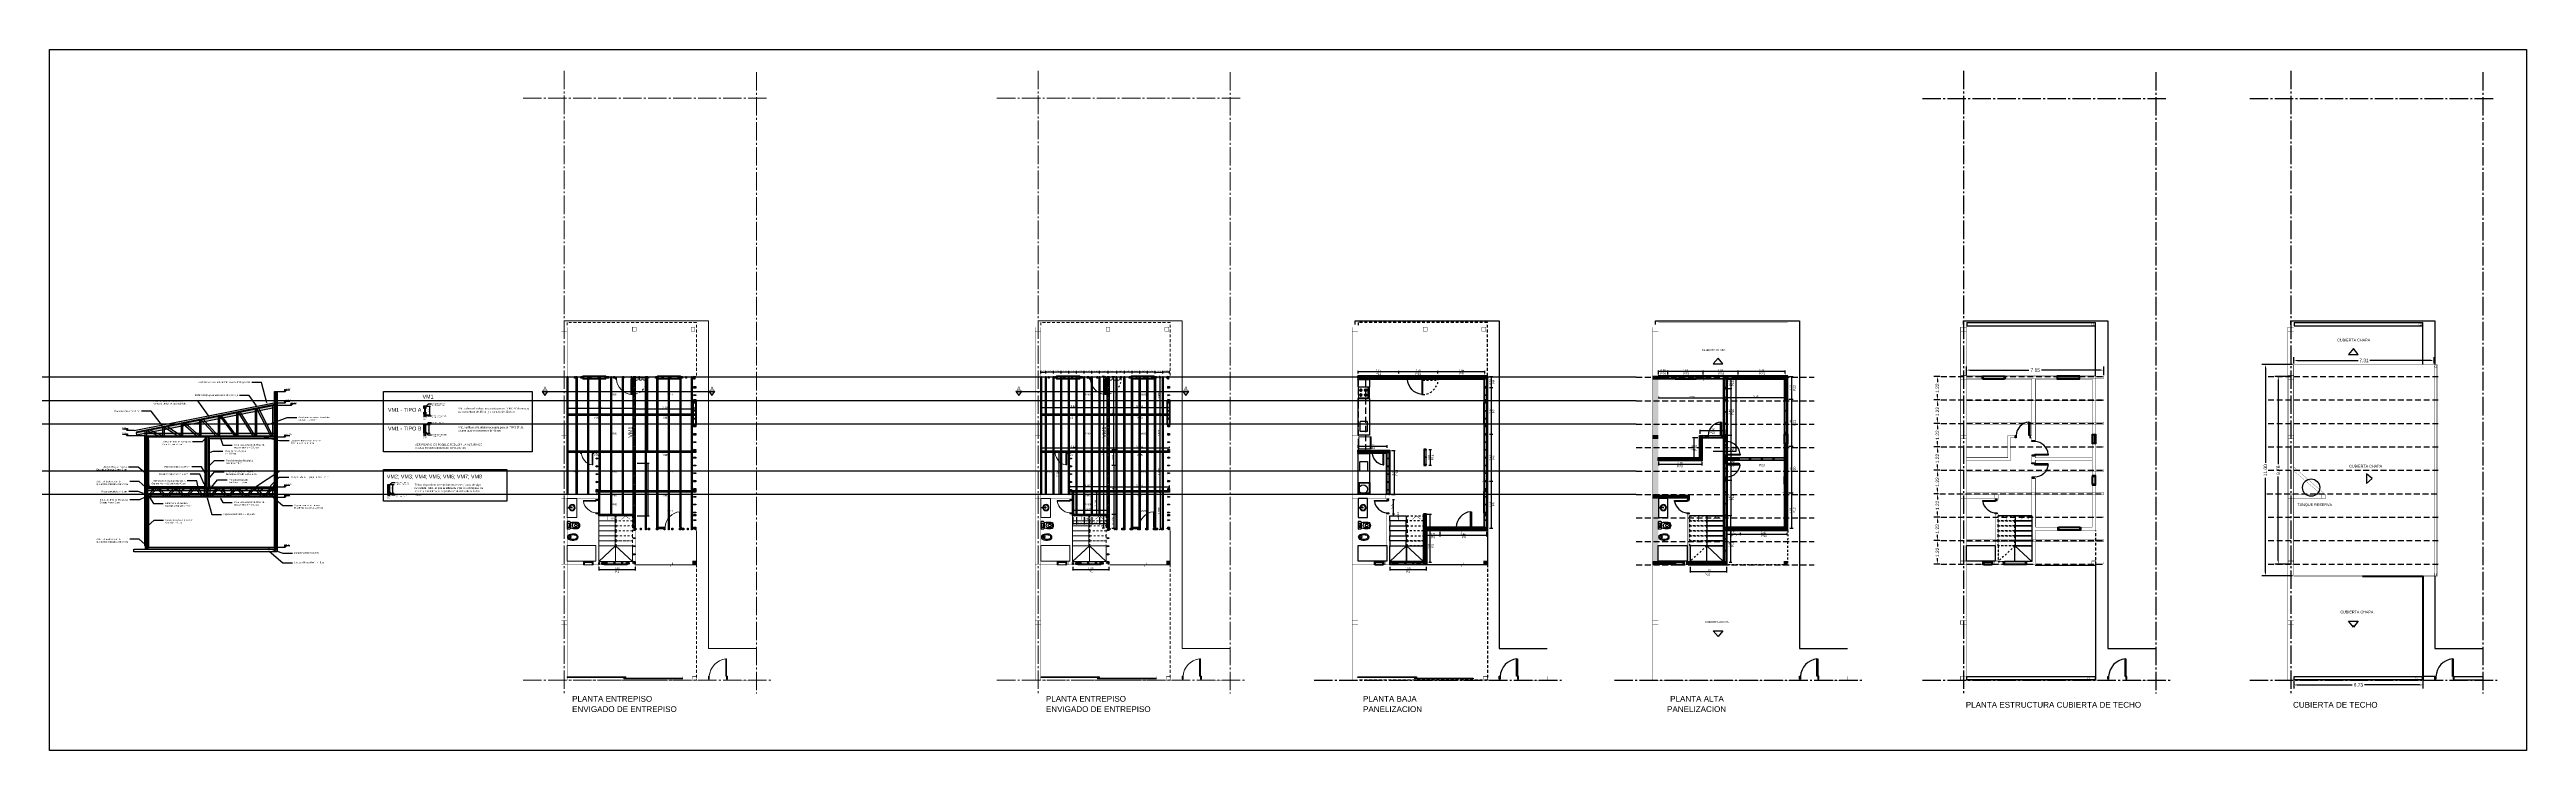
# Model space of a CAD drawing. Header units: millimetres. Extents: x 2924 to 3297, y 1496 to 1704.
# Drawn here: x 3167.9 to 3296.8, y 1549 to 1585.4 of the extents above; entities that cross this region are included whole.
import ezdxf
from ezdxf import colors
from ezdxf.entities.mleader import LeaderData, LeaderLine
from ezdxf.math import Vec2, Vec3

# ---------------------------------------------------------------- set-up
doc = ezdxf.new("R2010")
doc.units = ezdxf.units.MM
doc.header["$PDMODE"] = 35
for name, pattern in [('ACAD_ISO04W100', [30, 24, -3, 0, -3]), ('CONTINUA', [200, 100, 100]), ('DASHED', [0.75, 0.5, -0.25]), ('DASHED2', [9.525, 6.35, -3.175])]:
    doc.linetypes.add(name, pattern=pattern)
doc.layers.get('Defpoints').update_dxf_attribs({"color": 230})
for name, color, linetype in [('EJES', 8, 'Continuous'), ('P0- COLUMNAS HºAº', 7, 'Continuous'), ('P0- LISTON 2CM', 7, 'Continuous'), ('P0- OSB', 7, 'Continuous'), ('P0-CARPINTERIAS', 7, 'Continuous'), ('P0-COTAS', 7, 'Continuous'), ('P0-DURLOCK INTERIOR', 7, 'Continuous'), ('P0-LISTON 4CM', 7, 'Continuous'), ('P0-MAMPOSTERIA LADRILLO', 7, 'Continuous'), ('P0-MUROS', 7, 'Continuous'), ('P0-PANEL', 7, 'Continuous'), ('P0-PROYECCION', 7, 'Continuous'), ('P0-REVESTIMIENTO', 7, 'Continuous'), ('P0-SANITARIOS', 7, 'Continuous'), ('P0-SOLADOS', 7, 'Continuous'), ('P0-SUPERBOARD', 7, 'Continuous'), ('P0-TEXTOS', 7, 'Continuous'), ('P1- OSB', 7, 'Continuous'), ('P1-CARPINTERIAS', 7, 'Continuous'), ('P1-COLUMNA HºAº', 7, 'Continuous'), ('P1-COTAS', 7, 'Continuous'), ('P1-DURLOK INTERIOR', 7, 'Continuous'), ('P1-ESTRUCTURAS', 7, 'Continuous'), ('P1-LISTON 2CM', 7, 'Continuous'), ('P1-LISTON 4CM', 7, 'Continuous'), ('P1-MAMPOSTERIA LADRILLO', 7, 'Continuous'), ('P1-MUROS', 7, 'Continuous'), ('P1-PANEL', 7, 'Continuous'), ('P1-PROYECCION', 7, 'Continuous'), ('P1-SANITARIOS', 7, 'Continuous'), ('P1-SOLADOS', 7, 'Continuous'), ('P1-SUPERBOARD', 7, 'Continuous'), ('P1-TEXTOS', 7, 'Continuous'), ('PT-COTAS', 7, 'Continuous'), ('PT-ESTRUCTURAS', 7, 'Continuous'), ('PT-MUROS', 7, 'Continuous'), ('PT-TEXTOS', 7, 'Continuous')]:
    doc.layers.add(name, color=color, linetype=linetype)
doc.layers.add('P0-MUEBLES', color=250, linetype='Continuous', lineweight=0)
doc.styles.add('Arial02.5', font='arial.ttf', dxfattribs={"width": 0.8, "height": 0.025})
doc.styles.add('Arial10', font='arial.ttf', dxfattribs={"height": 0.1})
doc.styles.get("Standard").update_dxf_attribs({"font": 'arial.ttf'})
doc.dimstyles.new('COTA-1-50', dxfattribs={"dimtxt": 0.1, "dimasz": 0.06, "dimexe": 0.06, "dimexo": 0.15, "dimgap": 0.0125, "dimtad": 1, "dimzin": 0, "dimdsep": 46, "dimtxsty": 'Arial10', "dimblk1": 'ARCHTICK', "dimblk2": 'ARCHTICK', "dimsah": 1, "dimcen": 0.09, "dimclrd": 7, "dimclre": 7, "dimclrt": 7, "dimazin": 0, "dimtfac": 1, "dimtofl": 0, "dimtmove": 2, "dimatfit": 3, "dimldrblk": 'ARCHTICK', "dimfxl": 0, "dimtolj": 1, "dimtzin": 0, "dimarcsym": 0})
doc.dimstyles.get("Standard").update_dxf_attribs({"dimtxt": 0.18, "dimasz": 0.18, "dimexe": 0.18, "dimexo": 0.0625, "dimgap": 0.09, "dimtad": 0, "dimtih": 1, "dimtoh": 1, "dimzin": 0, "dimdsep": 46, "dimtxsty": 'Standard', "dimcen": 0.09, "dimadec": 0, "dimazin": 0, "dimtfac": 1, "dimtofl": 0, "dimtmove": 0, "dimatfit": 3, "dimfxl": 0, "dimtolj": 1, "dimtzin": 0, "dimarcsym": 0})
pattern_1 = [(45, (135.90434, -59.88329), (-0.0449012806, 0.0449012806), [])]
pattern_2 = [(45, (111.248324, -59.88328), (-0.0449012806, 0.0449012806), [])]

# ---------------------------------------------------------------- blocks, each defined once
blk = doc.blocks.new('A$C699B31DF')
at = {"color": 0}
for p, q in [((0.22, 0.27), (0.17, 0.27)), ((0.22, 0.14), (0.17, 0.14)), ((0.48, 0.36), (0.48, 0.05)), ((0.52, 0.4), (0.64, 0.4)), ((0.52, 0.01), (0.64, 0)), ((0.53, 0.3), (0.53, 0.2)), ((0.53, 0.1), (0.53, 0.2)), ((0.61, 0.32), (0.55, 0.32)), ((0.61, 0.09), (0.55, 0.09)), ((0.63, 0.3), (0.63, 0.1)), ((0.65, 0.4), (0.65, 0.01))]:
    blk.add_line(p, q, dxfattribs=at)
for centre, radius, start, end in [((0.24, 0.2), 0.235, 152.4143, 207.5857), ((0.14, 0.25), 0.125, 94.4928, 152.4143), ((0.14, 0.15), 0.125, 207.5857, 265.5072), ((0.24, 0.2), 0.185, 152.4143, 207.5857), ((0.14, 0.25), 0.075, 94.4928, 152.4143), ((0.14, 0.15), 0.075, 207.5857, 265.5072), ((0.18, 0.2), 0.0655, 98.137, 261.863), ((0.23, -0.89), 1.27, 78.3437, 94.4928), ((0.23, -0.89), 1.22, 87.8575, 94.4928), ((0.23, 1.3), 1.22, 265.5072, 272.1425), ((0.23, 1.3), 1.27, 265.5072, 281.6563), ((0.2, 0.2), 0.0671, 284.9254, 75.0746), ((0.27, 0.23), 0.101, 22.7679, 87.2928), ((0.27, 0.17), 0.101, 272.7072, 337.2321), ((0.2, 0.2), 0.174, 337.3386, 22.6614), ((0.52, 0.36), 0.04, 92.6026, 180), ((0.52, 0.05), 0.04, 180, 267.3974), ((0.55, 0.3), 0.0151, 90, 180), ((0.55, 0.1), 0.0151, 180, 270), ((0.61, 0.3), 0.0151, 0, 90), ((0.61, 0.1), 0.0151, 270, 0), ((0.64, 0.4), 0.008, 0, 92.6026), ((0.64, 0.01), 0.008, 267.3974, 0)]:
    blk.add_arc(centre, radius, start, end, dxfattribs=at)
blk = doc.blocks.new('A$C9e56f727')
at = {"color": 0}
for p, q in [((0.3, 0.07), (0.31, 0.08)), ((0.32, 0.05), (0.3, 0.07)), ((0.31, 0.08), (0.34, 0.07)), ((0.34, 0.07), (0.32, 0.05))]:
    blk.add_line(p, q, dxfattribs=at)
for points in [[(0.32, 0.05), (0.31, 0.03), (0.16, 0.14), (0.17, 0.16)], [(0.33, 0.06), (0.33, 0.06), (0.31, 0.07), (0.32, 0.07)]]:
    blk.add_lwpolyline(points, close=True, dxfattribs=at)
for centre, radius, start, end in [((0.16, 0.16), 0.158, 328.4255, 319.9745), ((0.16, 0.16), 0.13, 329.0576, 318.8141), ((0.17, 0.15), 0.0224, 348.282, 285.1805)]:
    blk.add_arc(centre, radius, start, end, dxfattribs=at)
blk = doc.blocks.new('A$Cc807aeb1')
at = {"color": 0}
for centre, radius in [((0.09, 0.44), 0.017), ((0.17, 0.35), 0.0189), ((0.17, 0.48), 0.017), ((0.26, 0.44), 0.017)]:
    blk.add_circle(centre, radius, dxfattribs=at)
for centre, radius, start, end in [((0.47, 0.24), 0.471, 153.1577, 194.2009), ((0.17, 0.16), 0.165, 195.7672, 270.493), ((0.17, 0.4), 0.127, 128.1193, 157.7023), ((0.2, 0.28), 0.148, 150.4552, 170.0091), ((0.47, 0.24), 0.423, 170.5935, 194.2009), ((0.17, 0.16), 0.117, 196.4302, 270.493), ((0.17, 0.28), 0.127, 90, 144.912), ((0.16, 0.37), 0.148, 86.2096, 120.184), ((0.18, 0.37), 0.148, 59.816, 93.7904), ((0.17, 0.28), 0.127, 35.088, 90), ((0.18, 0.16), 0.117, 269.507, 343.5698), ((0.18, 0.16), 0.165, 269.507, 344.2328), ((0.18, 0.4), 0.127, 22.2977, 51.8807), ((0.15, 0.28), 0.148, 9.9909, 29.5448), ((-0.12, 0.24), 0.423, 345.7991, 9.4065), ((-0.12, 0.24), 0.471, 345.7991, 26.8423)]:
    blk.add_arc(centre, radius, start, end, dxfattribs=at)
blk = doc.blocks.new('_ARCHTICK')
at = {"color": 0, "linetype": 'ByBlock', "const_width": 0.15}
blk.add_lwpolyline([(-0.5, -0.5), (0.5, 0.5)], dxfattribs=at)
blk = doc.blocks.new('*D279')
at = {"layer": 'Defpoints', "color": 0, "transparency": 16777216}
for p in [(3221.13, 1558.68), (3223.02, 1558.68), (3223.02, 1558.4)]:
    blk.add_point(p, dxfattribs=at)
at = {"layer": 'P0-COTAS', "color": 7, "lineweight": -2, "transparency": 16777216}
for p, q in [((3221.13, 1558.53), (3221.13, 1558.34)), ((3221.13, 1558.4), (3223.02, 1558.4)), ((3223.02, 1558.53), (3223.02, 1558.34))]:
    blk.add_line(p, q, dxfattribs=at)
at = {"layer": 'P0-COTAS', "color": 7, "lineweight": -2, "transparency": 16777216, "xscale": 0.06, "yscale": 0.06, "zscale": 0.06, "rotation": 180}
blk.add_blockref('_ARCHTICK', (3221.13, 1558.4), dxfattribs=at)
at = {"layer": 'P0-COTAS', "color": 7, "lineweight": -2, "transparency": 16777216, "xscale": 0.06, "yscale": 0.06, "zscale": 0.06}
blk.add_blockref('_ARCHTICK', (3223.02, 1558.4), dxfattribs=at)
at = {"layer": 'P0-COTAS', "color": 7, "lineweight": 0, "transparency": 16777216, "insert": (3222.07, 1558.46), "char_height": 0.1, "attachment_point": 5, "style": 'Arial10'}
blk.add_mtext('\\A1;1.89', dxfattribs=at)
blk = doc.blocks.new('A$Ce0bfc8d9')
at = {"color": 0}
for points in [[(0, 2.4), (0, 2.44), (0.09, 2.44), (0.09, 2.4), (0, 2.4), (0.09, 2.44), (0.09, 2.4), (0, 2.44)], [(0, 2.01), (0, 2.05), (0.09, 2.05), (0.09, 2.01), (0, 2.01), (0.09, 2.05), (0.09, 2.01), (0, 2.05)], [(0, 1.97), (0, 2.01), (0.09, 2.01), (0.09, 1.97), (0, 1.97), (0.09, 2.01), (0.09, 1.97), (0, 2.01)], [(0, 0.67), (0, 0.71), (0.09, 0.71), (0.09, 0.67), (0, 0.67), (0.09, 0.71), (0.09, 0.67), (0, 0.71)], [(0, 0.63), (0, 0.67), (0.09, 0.67), (0.09, 0.63), (0, 0.63), (0.09, 0.67), (0.09, 0.63), (0, 0.67)], [(0, 0.39), (0, 0.43), (0.09, 0.43), (0.09, 0.39), (0, 0.39), (0.09, 0.43), (0.09, 0.39), (0, 0.43)], [(0, 0), (0, 0.04), (0.09, 0.04), (0.09, 0), (0, 0), (0.09, 0.04), (0.09, 0), (0, 0.04)]]:
    blk.add_lwpolyline(points, dxfattribs=at)
at = {"color": 0, "const_width": 0.0003}
blk.add_lwpolyline([(0.09, 0), (0, 0), (0, 2.44), (0.09, 2.44)], close=True, dxfattribs=at)
at = {"color": 8}
for points in [[(0, 1.61), (0, 1.65), (0.09, 1.65), (0.09, 1.61), (0, 1.61), (0.09, 1.65), (0.09, 1.61), (0, 1.65)], [(0, 1.2), (0, 1.24), (0.09, 1.24), (0.09, 1.2), (0, 1.2), (0.09, 1.24), (0.09, 1.2), (0, 1.24)], [(0, 0.79), (0, 0.83), (0.09, 0.83), (0.09, 0.79), (0, 0.79), (0.09, 0.83), (0.09, 0.79), (0, 0.83)]]:
    blk.add_lwpolyline(points, dxfattribs=at)
blk = doc.blocks.new('A$Ce87a268d')
at = {"color": 0}
for points in [[(0, 2.4), (0, 2.44), (0.09, 2.44), (0.09, 2.4), (0, 2.4), (0.09, 2.44), (0.09, 2.4), (0, 2.44)], [(0, 2.01), (0, 2.05), (0.09, 2.05), (0.09, 2.01), (0, 2.01), (0.09, 2.05), (0.09, 2.01), (0, 2.05)], [(0, 1.61), (0, 1.65), (0.09, 1.65), (0.09, 1.61), (0, 1.61), (0.09, 1.65), (0.09, 1.61), (0, 1.65)], [(0, 1.2), (0, 1.24), (0.09, 1.24), (0.09, 1.2), (0, 1.2), (0.09, 1.24), (0.09, 1.2), (0, 1.24)], [(0, 0.79), (0, 0.83), (0.09, 0.83), (0.09, 0.79), (0, 0.79), (0.09, 0.83), (0.09, 0.79), (0, 0.83)], [(0, 0.39), (0, 0.43), (0.09, 0.43), (0.09, 0.39), (0, 0.39), (0.09, 0.43), (0.09, 0.39), (0, 0.43)], [(0, 0), (0, 0.04), (0.09, 0.04), (0.09, 0), (0, 0), (0.09, 0.04), (0.09, 0), (0, 0.04)]]:
    blk.add_lwpolyline(points, dxfattribs=at)
at = {"color": 0, "const_width": 0.0003}
blk.add_lwpolyline([(0.09, 0), (0, 0), (0, 2.44), (0.09, 2.44)], close=True, dxfattribs=at)
blk = doc.blocks.new('A$Cebfddf67')
at = {"color": 0}
for points in [[(0, 2.4), (0, 2.44), (0.09, 2.44), (0.09, 2.4), (0, 2.4), (0.09, 2.44), (0.09, 2.4), (0, 2.44)], [(0, 2.01), (0, 2.05), (0.09, 2.05), (0.09, 2.01), (0, 2.01), (0.09, 2.05), (0.09, 2.01), (0, 2.05)], [(0, 1.77), (0, 1.81), (0.09, 1.81), (0.09, 1.77), (0, 1.77), (0.09, 1.81), (0.09, 1.77), (0, 1.81)], [(0, 1.73), (0, 1.77), (0.09, 1.77), (0.09, 1.73), (0, 1.73), (0.09, 1.77), (0.09, 1.73), (0, 1.77)], [(0, 0.43), (0, 0.47), (0.09, 0.47), (0.09, 0.43), (0, 0.43), (0.09, 0.47), (0.09, 0.43), (0, 0.47)], [(0, 0.39), (0, 0.43), (0.09, 0.43), (0.09, 0.39), (0, 0.39), (0.09, 0.43), (0.09, 0.39), (0, 0.43)], [(0, 0), (0, 0.04), (0.09, 0.04), (0.09, 0), (0, 0), (0.09, 0.04), (0.09, 0), (0, 0.04)]]:
    blk.add_lwpolyline(points, dxfattribs=at)
at = {"color": 0, "const_width": 0.0003}
blk.add_lwpolyline([(0.09, 0), (0, 0), (0, 2.44), (0.09, 2.44)], close=True, dxfattribs=at)
at = {"color": 8}
for points in [[(0, 1.61), (0, 1.65), (0.09, 1.65), (0.09, 1.61), (0, 1.61), (0.09, 1.65), (0.09, 1.61), (0, 1.65)], [(0, 1.2), (0, 1.24), (0.09, 1.24), (0.09, 1.2), (0, 1.2), (0.09, 1.24), (0.09, 1.2), (0, 1.24)], [(0, 0.79), (0, 0.83), (0.09, 0.83), (0.09, 0.79), (0, 0.79), (0.09, 0.83), (0.09, 0.79), (0, 0.83)]]:
    blk.add_lwpolyline(points, dxfattribs=at)
blk = doc.blocks.new('A$C12c60659')
at = {"color": 0}
for points in [[(0, 0.52), (0, 0.56), (0.09, 0.56), (0.09, 0.52), (0, 0.52), (0.09, 0.56), (0.09, 0.52), (0, 0.56)], [(0, 0.52), (0.04, 0.52), (0.04, 0.43), (0, 0.43), (0, 0.52), (0.04, 0.43), (0, 0.43), (0.04, 0.52)], [(0, 0), (0, 0.04), (0.09, 0.04), (0.09, 0), (0, 0), (0.09, 0.04), (0.09, 0), (0, 0.04)]]:
    blk.add_lwpolyline(points, dxfattribs=at)
at = {"color": 0, "const_width": 0.0003}
blk.add_lwpolyline([(0.09, 0), (0, 0), (0, 0.56), (0.09, 0.56)], close=True, dxfattribs=at)
blk = doc.blocks.new('A$C7a4a4ba2')
at = {"color": 0}
for points in [[(0, 0.09), (0.04, 0.09), (0.04, 0), (0, 0), (0, 0.09), (0.04, 0), (0, 0), (0.04, 0.09)], [(0.39, 0.09), (0.43, 0.09), (0.43, 0), (0.39, 0), (0.39, 0.09), (0.43, 0), (0.39, 0), (0.43, 0.09)], [(0.43, 0.09), (0.47, 0.09), (0.47, 0), (0.43, 0), (0.43, 0.09), (0.47, 0), (0.43, 0), (0.47, 0.09)], [(1.73, 0.09), (1.77, 0.09), (1.77, 0), (1.73, 0), (1.73, 0.09), (1.77, 0), (1.73, 0), (1.77, 0.09)], [(1.77, 0.09), (1.81, 0.09), (1.81, 0), (1.77, 0), (1.77, 0.09), (1.81, 0), (1.77, 0), (1.81, 0.09)], [(2.01, 0.09), (2.05, 0.09), (2.05, 0), (2.01, 0), (2.01, 0.09), (2.05, 0), (2.01, 0), (2.05, 0.09)], [(2.31, 0.05), (2.31, 0.09), (2.4, 0.09), (2.4, 0.05), (2.31, 0.05), (2.4, 0.09), (2.4, 0.05), (2.31, 0.09)], [(2.4, 0.09), (2.44, 0.09), (2.44, 0), (2.4, 0), (2.4, 0.09), (2.44, 0), (2.4, 0), (2.44, 0.09)]]:
    blk.add_lwpolyline(points, dxfattribs=at)
at = {"color": 0, "const_width": 0.0003}
blk.add_lwpolyline([(0, 0.09), (2.44, 0.09), (2.44, 0), (0, 0)], close=True, dxfattribs=at)
at = {"color": 8}
for points in [[(0.79, 0.09), (0.83, 0.09), (0.83, 0), (0.79, 0), (0.79, 0.09), (0.83, 0), (0.79, 0), (0.83, 0.09)], [(1.2, 0.09), (1.24, 0.09), (1.24, 0), (1.2, 0), (1.2, 0.09), (1.24, 0), (1.2, 0), (1.24, 0.09)], [(1.6, 0.09), (1.64, 0.09), (1.64, 0), (1.6, 0), (1.6, 0.09), (1.64, 0), (1.6, 0), (1.64, 0.09)]]:
    blk.add_lwpolyline(points, dxfattribs=at)
blk = doc.blocks.new('A$C5d8a38c0')
at = {"color": 0}
for points in [[(0, 0.09), (0.04, 0.09), (0.04, 0), (0, 0), (0, 0.09), (0.04, 0), (0, 0), (0.04, 0.09)], [(0.28, 0.09), (0.32, 0.09), (0.32, 0), (0.28, 0), (0.28, 0.09), (0.32, 0), (0.28, 0), (0.32, 0.09)], [(0.67, 0.09), (0.71, 0.09), (0.71, 0), (0.67, 0), (0.67, 0.09), (0.71, 0), (0.67, 0), (0.71, 0.09)]]:
    blk.add_lwpolyline(points, dxfattribs=at)
at = {"color": 0, "const_width": 0.0003}
blk.add_lwpolyline([(0, 0.09), (0.71, 0.09), (0.71, 0), (0, 0)], close=True, dxfattribs=at)
blk = doc.blocks.new('A$C00c50a6b')
at = {"color": 0, "const_width": 0.0003}
blk.add_lwpolyline([(0.09, 0), (0, 0), (0, 2.5125), (0.09, 2.5125)], close=True, dxfattribs=at)
at = {"color": 0}
for points in [[(0, 2.4725), (0, 2.5125), (0.09, 2.5125), (0.09, 2.4725), (0, 2.4725), (0.09, 2.5125), (0.09, 2.4725), (0, 2.5125)], [(0, 2.13875), (0, 2.17875), (0.09, 2.17875), (0.09, 2.13875), (0, 2.13875), (0.09, 2.17875), (0.09, 2.13875), (0, 2.17875)], [(0, 1.785), (0, 1.825), (0.09, 1.825), (0.09, 1.785), (0, 1.785), (0.09, 1.825), (0.09, 1.785), (0, 1.825)], [(0, 1.655), (0, 1.695), (0.09, 1.695), (0.09, 1.655), (0, 1.655), (0.09, 1.695), (0.09, 1.655), (0, 1.695)], [(0.05, 1.785), (0.09, 1.785), (0.09, 1.695), (0.05, 1.695), (0.05, 1.785), (0.09, 1.695), (0.05, 1.695), (0.09, 1.785)], [(0, 1.23625), (0, 1.27625), (0.09, 1.27625), (0.09, 1.23625), (0, 1.23625), (0.09, 1.27625), (0.09, 1.23625), (0, 1.27625)], [(0, 0.8175), (0, 0.8575), (0.09, 0.8575), (0.09, 0.8175), (0, 0.8175), (0.09, 0.8575), (0.09, 0.8175), (0, 0.8575)], [(0, 0.39875), (0, 0.43875), (0.09, 0.43875), (0.09, 0.39875), (0, 0.39875), (0.09, 0.43875), (0.09, 0.39875), (0, 0.43875)], [(0, 0), (0, 0.04), (0.09, 0.04), (0.09, 0), (0, 0), (0.09, 0.04), (0.09, 0), (0, 0.04)]]:
    blk.add_lwpolyline(points, dxfattribs=at)
blk = doc.blocks.new('A$C87677e07')
at = {"color": 0, "const_width": 0.0005}
blk.add_lwpolyline([(0, 0.09), (1.8925, 0.09), (1.8925, 0), (0, 0)], close=True, dxfattribs=at)
at = {"color": 0}
for points in [[(0, 0.09), (0.04, 0.09), (0.04, 0), (0, 0), (0, 0.09), (0.04, 0), (0, 0), (0.04, 0.09)], [(0.165, 0.09), (0.205, 0.09), (0.205, 0), (0.165, 0), (0.165, 0.09), (0.205, 0), (0.165, 0), (0.205, 0.09)], [(0.205, 0.09), (0.245, 0.09), (0.245, 0), (0.205, 0), (0.205, 0.09), (0.245, 0), (0.205, 0), (0.245, 0.09)], [(1.505, 0.09), (1.545, 0.09), (1.545, 0), (1.505, 0), (1.505, 0.09), (1.545, 0), (1.505, 0), (1.545, 0.09)], [(1.545, 0.09), (1.585, 0.09), (1.585, 0), (1.545, 0), (1.545, 0.09), (1.585, 0), (1.545, 0), (1.585, 0.09)], [(1.7625, 0.05), (1.7625, 0.09), (1.8525, 0.09), (1.8525, 0.05), (1.7625, 0.05), (1.8525, 0.09), (1.8525, 0.05), (1.7625, 0.09)], [(1.8525, 0.09), (1.8925, 0.09), (1.8925, 0), (1.8525, 0), (1.8525, 0.09), (1.8925, 0), (1.8525, 0), (1.8925, 0.09)]]:
    blk.add_lwpolyline(points, dxfattribs=at)
at = {"color": 8}
for points in [[(0.386, 0.09), (0.426, 0.09), (0.426, 0), (0.386, 0), (0.386, 0.09), (0.426, 0), (0.386, 0), (0.426, 0.09)], [(0.792, 0.09), (0.832, 0.09), (0.832, 0), (0.792, 0), (0.792, 0.09), (0.832, 0), (0.792, 0), (0.832, 0.09)], [(1.198, 0.09), (1.238, 0.09), (1.238, 0), (1.198, 0), (1.198, 0.09), (1.238, 0), (1.198, 0), (1.238, 0.09)]]:
    blk.add_lwpolyline(points, dxfattribs=at)
blk = doc.blocks.new('A$C57d97152')
at = {"color": 0}
for points in [[(0, 0.09), (0.04, 0.09), (0.04, 0), (0, 0), (0, 0.09), (0.04, 0), (0, 0), (0.04, 0.09)], [(0.39, 0.09), (0.43, 0.09), (0.43, 0), (0.39, 0), (0.39, 0.09), (0.43, 0), (0.39, 0), (0.43, 0.09)], [(0.71, 0.09), (0.75, 0.09), (0.75, 0), (0.71, 0), (0.71, 0.09), (0.75, 0), (0.71, 0), (0.75, 0.09)], [(0.75, 0.09), (0.79, 0.09), (0.79, 0), (0.75, 0), (0.75, 0.09), (0.79, 0), (0.75, 0), (0.79, 0.09)], [(2.05, 0.09), (2.09, 0.09), (2.09, 0), (2.05, 0), (2.05, 0.09), (2.09, 0), (2.05, 0), (2.09, 0.09)], [(2.09, 0.09), (2.13, 0.09), (2.13, 0), (2.09, 0), (2.09, 0.09), (2.13, 0), (2.09, 0), (2.13, 0.09)]]:
    blk.add_lwpolyline(points, dxfattribs=at)
at = {"color": 0, "const_width": 0.0003}
blk.add_lwpolyline([(2.13, 0.09), (0, 0.09), (0, 0), (2.13, 0)], close=True, dxfattribs=at)
at = {"color": 8}
for points in [[(1.2, 0.09), (1.24, 0.09), (1.24, 0), (1.2, 0), (1.2, 0.09), (1.24, 0), (1.2, 0), (1.24, 0.09)], [(1.61, 0.09), (1.65, 0.09), (1.65, 0), (1.61, 0), (1.61, 0.09), (1.65, 0), (1.61, 0), (1.65, 0.09)]]:
    blk.add_lwpolyline(points, dxfattribs=at)
blk = doc.blocks.new('A$Ce5a903bd')
at = {"color": 0}
for points in [[(0, 0.09), (0.04, 0.09), (0.04, 0), (0, 0), (0, 0.09), (0.04, 0), (0, 0), (0.04, 0.09)], [(0.43, 0.09), (0.47, 0.09), (0.47, 0), (0.43, 0), (0.43, 0.09), (0.47, 0), (0.43, 0), (0.47, 0.09)], [(0.47, 0.09), (0.51, 0.09), (0.51, 0), (0.47, 0), (0.47, 0.09), (0.51, 0), (0.47, 0), (0.51, 0.09)], [(1.77, 0.09), (1.81, 0.09), (1.81, 0), (1.77, 0), (1.77, 0.09), (1.81, 0), (1.77, 0), (1.81, 0.09)], [(1.81, 0.09), (1.85, 0.09), (1.85, 0), (1.81, 0), (1.81, 0.09), (1.85, 0), (1.81, 0), (1.85, 0.09)], [(2.01, 0.09), (2.05, 0.09), (2.05, 0), (2.01, 0), (2.01, 0.09), (2.05, 0), (2.01, 0), (2.05, 0.09)], [(2.4, 0.09), (2.44, 0.09), (2.44, 0), (2.4, 0), (2.4, 0.09), (2.44, 0), (2.4, 0), (2.44, 0.09)]]:
    blk.add_lwpolyline(points, dxfattribs=at)
at = {"color": 0, "const_width": 0.0003}
blk.add_lwpolyline([(2.44, 0.09), (0, 0.09), (0, 0), (2.44, 0)], close=True, dxfattribs=at)
at = {"color": 8}
for points in [[(0.79, 0.09), (0.83, 0.09), (0.83, 0), (0.79, 0), (0.79, 0.09), (0.83, 0), (0.79, 0), (0.83, 0.09)], [(1.2, 0.09), (1.24, 0.09), (1.24, 0), (1.2, 0), (1.2, 0.09), (1.24, 0), (1.2, 0), (1.24, 0.09)], [(1.61, 0.09), (1.65, 0.09), (1.65, 0), (1.61, 0), (1.61, 0.09), (1.65, 0), (1.61, 0), (1.65, 0.09)]]:
    blk.add_lwpolyline(points, dxfattribs=at)
blk = doc.blocks.new('A$C6ec9e50c')
at = {"color": 0, "const_width": 0.0003}
blk.add_lwpolyline([(0, 0.8132), (0.09, 0.8132), (0.09, 0), (0, 0), (0, 0.8132)], dxfattribs=at)
at = {"color": 0}
for points in [[(0, 0.7732), (0, 0.8132), (0.09, 0.8132), (0.09, 0.7732), (0, 0.7732), (0.09, 0.8132), (0.09, 0.7732), (0, 0.8132)], [(0, 0.3866), (0, 0.4266), (0.09, 0.4266), (0.09, 0.3866), (0, 0.3866), (0.09, 0.4266), (0.09, 0.3866), (0, 0.4266)], [(0, 0), (0, 0.04), (0.09, 0.04), (0.09, 0), (0, 0), (0.09, 0.04), (0.09, 0), (0, 0.04)]]:
    blk.add_lwpolyline(points, dxfattribs=at)
blk = doc.blocks.new('A$C97909408')
at = {"color": 0, "const_width": 0.0003}
blk.add_lwpolyline([(0.09, 2.2805), (0, 2.2805), (0, -0.002), (0.09, -0.002)], close=True, dxfattribs=at)
at = {"color": 0}
for points in [[(0, 2.2405), (0, 2.2805), (0.09, 2.2805), (0.09, 2.2405), (0, 2.2405), (0.09, 2.2805), (0.09, 2.2405), (0, 2.2805)], [(0, 2.2405), (0.04, 2.2405), (0.04, 2.1505), (0, 2.1505), (0, 2.2405), (0.04, 2.1505), (0, 2.1505), (0.04, 2.2405)], [(0, 1.8539), (0, 1.8939), (0.09, 1.8939), (0.09, 1.8539), (0, 1.8539), (0.09, 1.8939), (0.09, 1.8539), (0, 1.8939)], [(0, 1.4473), (0, 1.4873), (0.09, 1.4873), (0.09, 1.4473), (0, 1.4473), (0.09, 1.4873), (0.09, 1.4473), (0, 1.4873)], [(0, 1.0407), (0, 1.0807), (0.09, 1.0807), (0.09, 1.0407), (0, 1.0407), (0.09, 1.0807), (0.09, 1.0407), (0, 1.0807)], [(0, 0.6341), (0, 0.6741), (0.09, 0.6741), (0.09, 0.6341), (0, 0.6341), (0.09, 0.6741), (0.09, 0.6341), (0, 0.6741)], [(0, 0.2275), (0, 0.2675), (0.09, 0.2675), (0.09, 0.2275), (0, 0.2275), (0.09, 0.2675), (0.09, 0.2275), (0, 0.2675)], [(0, -0.002), (0, 0.038), (0.09, 0.038), (0.09, -0.002), (0, -0.002), (0.09, 0.038), (0.09, -0.002), (0, 0.038)]]:
    blk.add_lwpolyline(points, dxfattribs=at)
blk = doc.blocks.new('A$C32786e46')
at = {"color": 0}
for points in [[(0, 0.09), (0.04, 0.09), (0.04, 0), (0, 0), (0, 0.09), (0.04, 0), (0, 0), (0.04, 0.09)], [(0.27, 0.09), (0.31, 0.09), (0.31, 0), (0.27, 0), (0.27, 0.09), (0.31, 0), (0.27, 0), (0.31, 0.09)], [(0.62, 0.09), (0.66, 0.09), (0.66, 0), (0.62, 0), (0.62, 0.09), (0.66, 0), (0.62, 0), (0.66, 0.09)], [(0.66, 0.09), (0.7, 0.09), (0.7, 0), (0.66, 0), (0.66, 0.09), (0.7, 0), (0.66, 0), (0.7, 0.09)], [(1.43, 0.09), (1.47, 0.09), (1.47, 0), (1.43, 0), (1.43, 0.09), (1.47, 0), (1.43, 0), (1.47, 0.09)], [(1.47, 0.09), (1.51, 0.09), (1.51, 0), (1.47, 0), (1.47, 0.09), (1.51, 0), (1.47, 0), (1.51, 0.09)]]:
    blk.add_lwpolyline(points, dxfattribs=at)
at = {"color": 0, "const_width": 0.0003}
blk.add_lwpolyline([(0, 0.09), (1.51, 0.09), (1.51, 0), (0, 0)], close=True, dxfattribs=at)
at = {"color": 8}
blk.add_lwpolyline([(1.08, 0.09), (1.12, 0.09), (1.12, 0), (1.08, 0), (1.08, 0.09), (1.12, 0), (1.08, 0), (1.12, 0.09)], dxfattribs=at)
blk = doc.blocks.new('A$Ca9f19df0')
at = {"color": 0}
for points in [[(0, 0.09), (0.04, 0.09), (0.04, 0), (0, 0), (0, 0.09), (0.04, 0), (0, 0), (0.04, 0.09)], [(0.28, 0.09), (0.32, 0.09), (0.32, 0), (0.28, 0), (0.28, 0.09), (0.32, 0), (0.28, 0), (0.32, 0.09)], [(0.32, 0.09), (0.36, 0.09), (0.36, 0), (0.32, 0), (0.32, 0.09), (0.36, 0), (0.32, 0), (0.36, 0.09)], [(1.32, 0.09), (1.36, 0.09), (1.36, 0), (1.32, 0), (1.32, 0.09), (1.36, 0), (1.32, 0), (1.36, 0.09)], [(1.36, 0.09), (1.4, 0.09), (1.4, 0), (1.36, 0), (1.36, 0.09), (1.4, 0), (1.36, 0), (1.4, 0.09)], [(1.4, 0.09), (1.44, 0.09), (1.44, 0), (1.4, 0), (1.4, 0.09), (1.44, 0), (1.4, 0), (1.44, 0.09)], [(1.61, 0.09), (1.65, 0.09), (1.65, 0), (1.61, 0), (1.61, 0.09), (1.65, 0), (1.61, 0), (1.65, 0.09)], [(1.99, 0.09), (2.03, 0.09), (2.03, 0), (1.99, 0), (1.99, 0.09), (2.03, 0), (1.99, 0), (2.03, 0.09)]]:
    blk.add_lwpolyline(points, dxfattribs=at)
at = {"color": 0, "const_width": 0.0003}
blk.add_lwpolyline([(2.03, 0.09), (0, 0.09), (0, 0), (2.03, 0)], close=True, dxfattribs=at)
at = {"color": 8}
for points in [[(0.79, 0.09), (0.83, 0.09), (0.83, 0), (0.79, 0), (0.79, 0.09), (0.83, 0), (0.79, 0), (0.83, 0.09)], [(1.2, 0.09), (1.24, 0.09), (1.24, 0), (1.2, 0), (1.2, 0.09), (1.24, 0), (1.2, 0), (1.24, 0.09)]]:
    blk.add_lwpolyline(points, dxfattribs=at)
blk = doc.blocks.new('A$C369133B9')
at = {"color": 0}
for points in [[(0, 0.55), (0.05, 0.55), (0.05, 0), (0, 0)], [(0.08, 0.55), (0.58, 0.55), (0.58, 0), (0.08, 0), (0.08, 0.55)]]:
    blk.add_lwpolyline(points, close=True, dxfattribs=at)
for points in [[(0.2, 0.49), (0.2, 0.31), (0.2, 0.4), (0.11, 0.4), (0.29, 0.4)], [(0.2, 0.24), (0.2, 0.06), (0.2, 0.15), (0.11, 0.15), (0.29, 0.15)], [(0.45, 0.49), (0.45, 0.31), (0.45, 0.4), (0.36, 0.4), (0.54, 0.4)], [(0.45, 0.24), (0.45, 0.06), (0.45, 0.15), (0.36, 0.15), (0.54, 0.15)]]:
    blk.add_lwpolyline(points, dxfattribs=at)
for points in [[(0.13, 0.4, -1), (0.27, 0.4, -1), (0.13, 0.4, -1)], [(0.13, 0.15, -1), (0.27, 0.15, -1), (0.13, 0.15, -1)], [(0.38, 0.4, -1), (0.52, 0.4, -1), (0.38, 0.4, -1)], [(0.38, 0.15, -1), (0.52, 0.15, -1), (0.38, 0.15, -1)]]:
    blk.add_lwpolyline(points, format="xyb", dxfattribs=at)
blk = doc.blocks.new('*D308')
at = {"layer": 'Defpoints', "color": 0, "transparency": 16777216}
for p in [(3237.63, 1558.68), (3239.52, 1558.68), (3239.52, 1558.4)]:
    blk.add_point(p, dxfattribs=at)
at = {"layer": 'P0-COTAS', "color": 7, "lineweight": -2, "transparency": 16777216}
for p, q in [((3237.63, 1558.53), (3237.63, 1558.34)), ((3237.63, 1558.4), (3239.52, 1558.4)), ((3239.52, 1558.53), (3239.52, 1558.34))]:
    blk.add_line(p, q, dxfattribs=at)
at = {"layer": 'P0-COTAS', "color": 7, "lineweight": -2, "transparency": 16777216, "xscale": 0.06, "yscale": 0.06, "zscale": 0.06, "rotation": 180}
blk.add_blockref('_ARCHTICK', (3237.63, 1558.4), dxfattribs=at)
at = {"layer": 'P0-COTAS', "color": 7, "lineweight": -2, "transparency": 16777216, "xscale": 0.06, "yscale": 0.06, "zscale": 0.06}
blk.add_blockref('_ARCHTICK', (3239.52, 1558.4), dxfattribs=at)
at = {"layer": 'P0-COTAS', "color": 7, "transparency": 16777216, "insert": (3238.57, 1558.46), "char_height": 0.1, "attachment_point": 5, "style": 'Arial10'}
blk.add_mtext('\\A1;1.89', dxfattribs=at)
blk = doc.blocks.new('*D309')
at = {"layer": 'Defpoints', "color": 0, "transparency": 16777216}
for p in [(3239.52, 1564.64), (3239.52, 1563.83), (3239.74, 1563.83)]:
    blk.add_point(p, dxfattribs=at)
at = {"layer": 'P0-COTAS', "color": 7, "lineweight": -2, "transparency": 16777216}
for p, q in [((3239.67, 1564.64), (3239.8, 1564.64)), ((3239.67, 1563.83), (3239.8, 1563.83)), ((3239.74, 1564.64), (3239.74, 1563.83))]:
    blk.add_line(p, q, dxfattribs=at)
at = {"layer": 'P0-COTAS', "color": 7, "lineweight": -2, "transparency": 16777216, "xscale": 0.06, "yscale": 0.06, "zscale": 0.06}
for p, rotation in [((3239.74, 1564.64), 90), ((3239.74, 1563.83), 270)]:
    blk.add_blockref('_ARCHTICK', p, dxfattribs=dict(at, rotation=rotation))
at = {"layer": 'P0-COTAS', "color": 7, "transparency": 16777216, "insert": (3239.68, 1564.23), "char_height": 0.1, "attachment_point": 5, "rotation": 90, "style": 'Arial10'}
blk.add_mtext('\\A1;0.81', dxfattribs=at)
blk = doc.blocks.new('*D352')
at = {"layer": 'Defpoints', "color": 0, "transparency": 16777216}
for p in [(3239.43, 1561.28), (3239.74, 1561.28), (3239.52, 1558.77)]:
    blk.add_point(p, dxfattribs=at)
at = {"layer": 'P0-COTAS', "color": 7, "lineweight": -2, "transparency": 16777216}
for p, q in [((3239.58, 1561.28), (3239.8, 1561.28)), ((3239.74, 1558.77), (3239.74, 1561.28)), ((3239.67, 1558.77), (3239.8, 1558.77))]:
    blk.add_line(p, q, dxfattribs=at)
at = {"layer": 'P0-COTAS', "color": 7, "lineweight": -2, "transparency": 16777216, "xscale": 0.06, "yscale": 0.06, "zscale": 0.06}
for p, rotation in [((3239.74, 1561.28), 90), ((3239.74, 1558.77), 270)]:
    blk.add_blockref('_ARCHTICK', p, dxfattribs=dict(at, rotation=rotation))
at = {"layer": 'P0-COTAS', "color": 7, "transparency": 16777216, "insert": (3239.68, 1559.62), "char_height": 0.1, "attachment_point": 5, "rotation": 90, "style": 'Arial10'}
blk.add_mtext('\\A1;2.51', dxfattribs=at)
blk = doc.blocks.new('*D353')
at = {"layer": 'Defpoints', "color": 0, "transparency": 16777216}
for p in [(3239.52, 1560.51), (3240.23, 1560.51), (3240.23, 1560.18)]:
    blk.add_point(p, dxfattribs=at)
at = {"layer": 'P0-COTAS', "color": 7, "lineweight": -2, "transparency": 16777216}
for p, q in [((3239.52, 1560.36), (3239.52, 1560.12)), ((3239.52, 1560.18), (3240.23, 1560.18)), ((3240.23, 1560.36), (3240.23, 1560.12))]:
    blk.add_line(p, q, dxfattribs=at)
at = {"layer": 'P0-COTAS', "color": 7, "lineweight": -2, "transparency": 16777216, "xscale": 0.06, "yscale": 0.06, "zscale": 0.06, "rotation": 180}
blk.add_blockref('_ARCHTICK', (3239.52, 1560.18), dxfattribs=at)
at = {"layer": 'P0-COTAS', "color": 7, "lineweight": -2, "transparency": 16777216, "xscale": 0.06, "yscale": 0.06, "zscale": 0.06}
blk.add_blockref('_ARCHTICK', (3240.23, 1560.18), dxfattribs=at)
at = {"layer": 'P0-COTAS', "color": 7, "transparency": 16777216, "insert": (3239.88, 1560.24), "char_height": 0.1, "attachment_point": 5, "style": 'Arial10'}
blk.add_mtext('\\A1;0.71', dxfattribs=at)
blk = doc.blocks.new('*D354')
at = {"layer": 'Defpoints', "color": 0, "transparency": 16777216}
for p in [(3240.23, 1560.51), (3242.67, 1560.51), (3242.67, 1560.18)]:
    blk.add_point(p, dxfattribs=at)
at = {"layer": 'P0-COTAS', "color": 7, "lineweight": -2, "transparency": 16777216}
for p, q in [((3240.23, 1560.36), (3240.23, 1560.12)), ((3240.23, 1560.18), (3242.67, 1560.18)), ((3242.67, 1560.36), (3242.67, 1560.12))]:
    blk.add_line(p, q, dxfattribs=at)
at = {"layer": 'P0-COTAS', "color": 7, "lineweight": -2, "transparency": 16777216, "xscale": 0.06, "yscale": 0.06, "zscale": 0.06, "rotation": 180}
blk.add_blockref('_ARCHTICK', (3240.23, 1560.18), dxfattribs=at)
at = {"layer": 'P0-COTAS', "color": 7, "lineweight": -2, "transparency": 16777216, "xscale": 0.06, "yscale": 0.06, "zscale": 0.06}
blk.add_blockref('_ARCHTICK', (3242.67, 1560.18), dxfattribs=at)
at = {"layer": 'P0-COTAS', "color": 7, "transparency": 16777216, "insert": (3241.45, 1560.24), "char_height": 0.1, "attachment_point": 5, "style": 'Arial10'}
blk.add_mtext('\\A1;2.44', dxfattribs=at)
blk = doc.blocks.new('*D355')
at = {"layer": 'Defpoints', "color": 0, "transparency": 16777216}
for p in [(3242.67, 1562.99), (3242.93, 1562.99), (3242.67, 1560.55)]:
    blk.add_point(p, dxfattribs=at)
at = {"layer": 'P0-COTAS', "color": 7, "lineweight": -2, "transparency": 16777216}
for p, q in [((3242.82, 1562.99), (3242.99, 1562.99)), ((3242.93, 1560.55), (3242.93, 1562.99)), ((3242.82, 1560.55), (3242.99, 1560.55))]:
    blk.add_line(p, q, dxfattribs=at)
at = {"layer": 'P0-COTAS', "color": 7, "lineweight": -2, "transparency": 16777216, "xscale": 0.06, "yscale": 0.06, "zscale": 0.06}
for p, rotation in [((3242.93, 1562.99), 90), ((3242.93, 1560.55), 270)]:
    blk.add_blockref('_ARCHTICK', p, dxfattribs=dict(at, rotation=rotation))
at = {"layer": 'P0-COTAS', "color": 7, "transparency": 16777216, "insert": (3242.87, 1561.77), "char_height": 0.1, "attachment_point": 5, "rotation": 90, "style": 'Arial10'}
blk.add_mtext('\\A1;2.44', dxfattribs=at)
blk = doc.blocks.new('*D356')
at = {"layer": 'Defpoints', "color": 0, "transparency": 16777216}
for p in [(3242.67, 1565.43), (3242.93, 1565.43), (3242.67, 1562.99)]:
    blk.add_point(p, dxfattribs=at)
at = {"layer": 'P0-COTAS', "color": 7, "lineweight": -2, "transparency": 16777216}
for p, q in [((3242.82, 1565.43), (3242.99, 1565.43)), ((3242.93, 1562.99), (3242.93, 1565.43)), ((3242.82, 1562.99), (3242.99, 1562.99))]:
    blk.add_line(p, q, dxfattribs=at)
at = {"layer": 'P0-COTAS', "color": 7, "lineweight": -2, "transparency": 16777216, "xscale": 0.06, "yscale": 0.06, "zscale": 0.06}
for p, rotation in [((3242.93, 1565.43), 90), ((3242.93, 1562.99), 270)]:
    blk.add_blockref('_ARCHTICK', p, dxfattribs=dict(at, rotation=rotation))
at = {"layer": 'P0-COTAS', "color": 7, "transparency": 16777216, "insert": (3242.87, 1564.21), "char_height": 0.1, "attachment_point": 5, "rotation": 90, "style": 'Arial10'}
blk.add_mtext('\\A1;2.44', dxfattribs=at)
blk = doc.blocks.new('*D357')
at = {"layer": 'Defpoints', "color": 0, "transparency": 16777216}
for p in [(3242.67, 1567.87), (3242.93, 1567.87), (3242.67, 1565.43)]:
    blk.add_point(p, dxfattribs=at)
at = {"layer": 'P0-COTAS', "color": 7, "lineweight": -2, "transparency": 16777216}
for p, q in [((3242.82, 1567.87), (3242.99, 1567.87)), ((3242.93, 1565.43), (3242.93, 1567.87)), ((3242.82, 1565.43), (3242.99, 1565.43))]:
    blk.add_line(p, q, dxfattribs=at)
at = {"layer": 'P0-COTAS', "color": 7, "lineweight": -2, "transparency": 16777216, "xscale": 0.06, "yscale": 0.06, "zscale": 0.06}
for p, rotation in [((3242.93, 1567.87), 90), ((3242.93, 1565.43), 270)]:
    blk.add_blockref('_ARCHTICK', p, dxfattribs=dict(at, rotation=rotation))
at = {"layer": 'P0-COTAS', "color": 7, "transparency": 16777216, "insert": (3242.87, 1566.65), "char_height": 0.1, "attachment_point": 5, "rotation": 90, "style": 'Arial10'}
blk.add_mtext('\\A1;2.44', dxfattribs=at)
blk = doc.blocks.new('*D358')
at = {"layer": 'Defpoints', "color": 0, "transparency": 16777216}
for p in [(3242.67, 1568.44), (3242.67, 1567.87), (3242.93, 1568.44)]:
    blk.add_point(p, dxfattribs=at)
at = {"layer": 'P0-COTAS', "color": 7, "lineweight": -2, "transparency": 16777216}
for p, q in [((3242.82, 1568.44), (3242.99, 1568.44)), ((3242.82, 1567.87), (3242.99, 1567.87)), ((3242.93, 1567.87), (3242.93, 1568.44))]:
    blk.add_line(p, q, dxfattribs=at)
at = {"layer": 'P0-COTAS', "color": 7, "lineweight": -2, "transparency": 16777216, "xscale": 0.06, "yscale": 0.06, "zscale": 0.06}
for p, rotation in [((3242.93, 1568.44), 90), ((3242.93, 1567.87), 270)]:
    blk.add_blockref('_ARCHTICK', p, dxfattribs=dict(at, rotation=rotation))
at = {"layer": 'P0-COTAS', "color": 7, "transparency": 16777216, "insert": (3242.87, 1568.16), "char_height": 0.1, "attachment_point": 5, "rotation": 90, "style": 'Arial10'}
blk.add_mtext('\\A1;0.56', dxfattribs=at)
blk = doc.blocks.new('*D359')
at = {"layer": 'Defpoints', "color": 0, "transparency": 16777216}
for p in [(3240.14, 1568.68), (3240.14, 1568.44), (3242.58, 1568.44)]:
    blk.add_point(p, dxfattribs=at)
at = {"layer": 'P0-COTAS', "color": 7, "lineweight": -2, "transparency": 16777216}
for p, q in [((3240.14, 1568.59), (3240.14, 1568.74)), ((3242.58, 1568.68), (3240.14, 1568.68)), ((3242.58, 1568.59), (3242.58, 1568.74))]:
    blk.add_line(p, q, dxfattribs=at)
at = {"layer": 'P0-COTAS', "color": 7, "lineweight": -2, "transparency": 16777216, "xscale": 0.06, "yscale": 0.06, "zscale": 0.06, "rotation": 180}
blk.add_blockref('_ARCHTICK', (3240.14, 1568.68), dxfattribs=at)
at = {"layer": 'P0-COTAS', "color": 7, "lineweight": -2, "transparency": 16777216, "xscale": 0.06, "yscale": 0.06, "zscale": 0.06}
blk.add_blockref('_ARCHTICK', (3242.58, 1568.68), dxfattribs=at)
at = {"layer": 'P0-COTAS', "color": 7, "transparency": 16777216, "insert": (3241.36, 1568.75), "char_height": 0.1, "attachment_point": 5, "style": 'Arial10'}
blk.add_mtext('\\A1;2.44', dxfattribs=at)
blk = doc.blocks.new('*D360')
at = {"layer": 'Defpoints', "color": 0, "transparency": 16777216}
for p in [(3238.11, 1568.68), (3238.11, 1568.44), (3240.14, 1568.44)]:
    blk.add_point(p, dxfattribs=at)
at = {"layer": 'P0-COTAS', "color": 7, "lineweight": -2, "transparency": 16777216}
for p, q in [((3238.11, 1568.59), (3238.11, 1568.74)), ((3240.14, 1568.68), (3238.11, 1568.68)), ((3240.14, 1568.59), (3240.14, 1568.74))]:
    blk.add_line(p, q, dxfattribs=at)
at = {"layer": 'P0-COTAS', "color": 7, "lineweight": -2, "transparency": 16777216, "xscale": 0.06, "yscale": 0.06, "zscale": 0.06, "rotation": 180}
blk.add_blockref('_ARCHTICK', (3238.11, 1568.68), dxfattribs=at)
at = {"layer": 'P0-COTAS', "color": 7, "lineweight": -2, "transparency": 16777216, "xscale": 0.06, "yscale": 0.06, "zscale": 0.06}
blk.add_blockref('_ARCHTICK', (3240.14, 1568.68), dxfattribs=at)
at = {"layer": 'P0-COTAS', "color": 7, "transparency": 16777216, "insert": (3239.12, 1568.75), "char_height": 0.1, "attachment_point": 5, "style": 'Arial10'}
blk.add_mtext('\\A1;2.03', dxfattribs=at)
blk = doc.blocks.new('*D361')
at = {"layer": 'Defpoints', "color": 0, "transparency": 16777216}
for p in [(3235.98, 1568.68), (3235.98, 1568.44), (3238.11, 1568.44)]:
    blk.add_point(p, dxfattribs=at)
at = {"layer": 'P0-COTAS', "color": 7, "lineweight": -2, "transparency": 16777216}
for p, q in [((3235.98, 1568.59), (3235.98, 1568.74)), ((3238.11, 1568.68), (3235.98, 1568.68)), ((3238.11, 1568.59), (3238.11, 1568.74))]:
    blk.add_line(p, q, dxfattribs=at)
at = {"layer": 'P0-COTAS', "color": 7, "lineweight": -2, "transparency": 16777216, "xscale": 0.06, "yscale": 0.06, "zscale": 0.06, "rotation": 180}
blk.add_blockref('_ARCHTICK', (3235.98, 1568.68), dxfattribs=at)
at = {"layer": 'P0-COTAS', "color": 7, "lineweight": -2, "transparency": 16777216, "xscale": 0.06, "yscale": 0.06, "zscale": 0.06}
blk.add_blockref('_ARCHTICK', (3238.11, 1568.68), dxfattribs=at)
at = {"layer": 'P0-COTAS', "color": 7, "transparency": 16777216, "insert": (3237.04, 1568.75), "char_height": 0.1, "attachment_point": 5, "style": 'Arial10'}
blk.add_mtext('\\A1;2.13', dxfattribs=at)
blk = doc.blocks.new('*D330')
at = {"layer": 'Defpoints', "color": 0, "transparency": 16777216}
for p in [(3235.98, 1564.58), (3237.49, 1564.81), (3237.49, 1564.58)]:
    blk.add_point(p, dxfattribs=at)
at = {"layer": 'P0-COTAS', "color": 7, "lineweight": -2, "transparency": 16777216}
for p, q in [((3235.98, 1564.73), (3235.98, 1564.87)), ((3237.49, 1564.73), (3237.49, 1564.87)), ((3235.98, 1564.81), (3237.49, 1564.81))]:
    blk.add_line(p, q, dxfattribs=at)
at = {"layer": 'P0-COTAS', "color": 7, "lineweight": -2, "transparency": 16777216, "xscale": 0.06, "yscale": 0.06, "zscale": 0.06, "rotation": 180}
blk.add_blockref('_ARCHTICK', (3235.98, 1564.81), dxfattribs=at)
at = {"layer": 'P0-COTAS', "color": 7, "lineweight": -2, "transparency": 16777216, "xscale": 0.06, "yscale": 0.06, "zscale": 0.06}
blk.add_blockref('_ARCHTICK', (3237.49, 1564.81), dxfattribs=at)
at = {"layer": 'P0-COTAS', "color": 7, "transparency": 16777216, "insert": (3236.73, 1564.87), "char_height": 0.1, "attachment_point": 5, "style": 'Arial10'}
blk.add_mtext('\\A1;1.51', dxfattribs=at)
blk = doc.blocks.new('*D331')
at = {"layer": 'Defpoints', "color": 0, "transparency": 16777216}
for p in [(3237.58, 1564.58), (3237.58, 1562.29), (3237.86, 1562.29)]:
    blk.add_point(p, dxfattribs=at)
at = {"layer": 'P0-COTAS', "color": 7, "lineweight": -2, "transparency": 16777216}
for p, q in [((3237.73, 1564.58), (3237.92, 1564.58)), ((3237.86, 1564.58), (3237.86, 1562.29)), ((3237.73, 1562.29), (3237.92, 1562.29))]:
    blk.add_line(p, q, dxfattribs=at)
at = {"layer": 'P0-COTAS', "color": 7, "lineweight": -2, "transparency": 16777216, "xscale": 0.06, "yscale": 0.06, "zscale": 0.06}
for p, rotation in [((3237.86, 1564.58), 90), ((3237.86, 1562.29), 270)]:
    blk.add_blockref('_ARCHTICK', p, dxfattribs=dict(at, rotation=rotation))
at = {"layer": 'P0-COTAS', "color": 7, "transparency": 16777216, "insert": (3237.8, 1563.43), "char_height": 0.1, "attachment_point": 5, "rotation": 90, "style": 'Arial10'}
blk.add_mtext('\\A1;2.28', dxfattribs=at)
blk = doc.blocks.new('A$C5c9c5e68')
at = {"color": 0}
blk.add_lwpolyline([(2.26, 0.09), (2.26, 0), (0, 0), (0, 0.09)], close=True, dxfattribs=at)
for points in [[(0.04, 0), (0, 0), (0, 0.09), (0.04, 0.09), (0.04, 0), (0, 0.09), (0.04, 0.09), (0, 0)], [(0.45, 0), (0.41, 0), (0.41, 0.09), (0.45, 0.09), (0.45, 0), (0.41, 0.09), (0.45, 0.09), (0.41, 0)], [(1.06, 0), (1.02, 0), (1.02, 0.09), (1.06, 0.09), (1.06, 0), (1.02, 0.09), (1.06, 0.09), (1.02, 0)], [(1.67, 0), (1.63, 0), (1.63, 0.09), (1.67, 0.09), (1.67, 0), (1.63, 0.09), (1.67, 0.09), (1.63, 0)], [(2.22, 0.09), (2.22, 0.05), (2.13, 0.05), (2.13, 0.09), (2.22, 0.09), (2.13, 0.05), (2.13, 0.09), (2.22, 0.05)], [(2.26, 0), (2.22, 0), (2.22, 0.09), (2.26, 0.09), (2.26, 0), (2.22, 0.09), (2.26, 0.09), (2.22, 0)]]:
    blk.add_lwpolyline(points, dxfattribs=at)
blk = doc.blocks.new('A$C75e540f8')
at = {"color": 0}
blk.add_lwpolyline([(0, 1.06), (0.09, 1.06), (0.09, 0), (0, 0)], close=True, dxfattribs=at)
for points in [[(0.09, 1.06), (0.09, 1.02), (0, 1.02), (0, 1.06), (0.09, 1.06), (0, 1.02), (0, 1.06), (0.09, 1.02)], [(0.09, 0.47), (0.09, 0.43), (0, 0.43), (0, 0.47), (0.09, 0.47), (0, 0.43), (0, 0.47), (0.09, 0.43)], [(0.09, 0.04), (0.09, 0), (0, 0), (0, 0.04), (0.09, 0.04), (0, 0), (0, 0.04), (0.09, 0)]]:
    blk.add_lwpolyline(points, dxfattribs=at)
blk = doc.blocks.new('A$C77f14a46')
at = {"color": 0}
blk.add_lwpolyline([(1.28, 0.09), (1.28, 0), (0, 0), (0, 0.09)], close=True, dxfattribs=at)
for points in [[(0.04, 0), (0, 0), (0, 0.09), (0.04, 0.09), (0.04, 0), (0, 0.09), (0.04, 0.09), (0, 0)], [(0.13, 0.04), (0.13, 0), (0.04, 0), (0.04, 0.04), (0.13, 0.04), (0.04, 0), (0.04, 0.04), (0.13, 0)], [(0.3, 0), (0.26, 0), (0.26, 0.09), (0.3, 0.09), (0.3, 0), (0.26, 0.09), (0.3, 0.09), (0.26, 0)], [(0.34, 0), (0.3, 0), (0.3, 0.09), (0.34, 0.09), (0.34, 0), (0.3, 0.09), (0.34, 0.09), (0.3, 0)], [(1.24, 0), (1.2, 0), (1.2, 0.09), (1.24, 0.09), (1.24, 0), (1.2, 0.09), (1.24, 0.09), (1.2, 0)], [(1.28, 0), (1.24, 0), (1.24, 0.09), (1.28, 0.09), (1.28, 0), (1.24, 0.09), (1.28, 0.09), (1.24, 0)]]:
    blk.add_lwpolyline(points, dxfattribs=at)
blk = doc.blocks.new('A$C43dd4c95')
at = {"color": 0}
blk.add_lwpolyline([(0.09, 0), (0.09, 2.34), (0, 2.34), (0, 0)], close=True, dxfattribs=at)
for points in [[(0.09, 2.34), (0.09, 2.3), (0, 2.3), (0, 2.34), (0.09, 2.34), (0, 2.3), (0, 2.34), (0.09, 2.3)], [(0.04, 2.21), (0, 2.21), (0, 2.3), (0.04, 2.3), (0.04, 2.21), (0, 2.3), (0.04, 2.3), (0, 2.21)], [(0.09, 2.21), (0.09, 2.17), (0, 2.17), (0, 2.21), (0.09, 2.21), (0, 2.17), (0, 2.21), (0.09, 2.17)], [(0.09, 2.17), (0.09, 2.13), (0, 2.13), (0, 2.17), (0.09, 2.17), (0, 2.13), (0, 2.17), (0.09, 2.13)], [(0.09, 2.13), (0.09, 2.09), (0, 2.09), (0, 2.13), (0.09, 2.13), (0, 2.09), (0, 2.13), (0.09, 2.09)], [(0.09, 1.23), (0.09, 1.19), (0, 1.19), (0, 1.23), (0.09, 1.23), (0, 1.19), (0, 1.23), (0.09, 1.19)], [(0.09, 1.19), (0.09, 1.15), (0, 1.15), (0, 1.19), (0.09, 1.19), (0, 1.15), (0, 1.19), (0.09, 1.15)], [(0.09, 1.06), (0.09, 1.02), (0, 1.02), (0, 1.06), (0.09, 1.06), (0, 1.02), (0, 1.06), (0.09, 1.02)], [(0.09, 1.02), (0.09, 0.98), (0, 0.98), (0, 1.02), (0.09, 1.02), (0, 0.98), (0, 1.02), (0.09, 0.98)], [(0.09, 0.98), (0.09, 0.94), (0, 0.94), (0, 0.98), (0.09, 0.98), (0, 0.94), (0, 0.98), (0.09, 0.94)], [(0.09, 0.08), (0.09, 0.04), (0, 0.04), (0, 0.08), (0.09, 0.08), (0, 0.04), (0, 0.08), (0.09, 0.04)], [(0.09, 0.04), (0.09, 0), (0, 0), (0, 0.04), (0.09, 0.04), (0, 0), (0, 0.04), (0.09, 0)], [(0.09, 1.06), (0.05, 1.06), (0.05, 1.15), (0.09, 1.15), (0.09, 1.06), (0.05, 1.15), (0.09, 1.15), (0.05, 1.06)]]:
    blk.add_lwpolyline(points, dxfattribs=at)
at = {"color": 8}
for points in [[(0.09, 1.85), (0.09, 1.81), (0, 1.81), (0, 1.85), (0.09, 1.85), (0, 1.81), (0, 1.85), (0.09, 1.81)], [(0.09, 0.63), (0.09, 0.59), (0, 0.59), (0, 0.63), (0.09, 0.63), (0, 0.59), (0, 0.63), (0.09, 0.59)]]:
    blk.add_lwpolyline(points, dxfattribs=at)
blk = doc.blocks.new('A$C1afa53f3')
at = {"color": 0}
blk.add_lwpolyline([(0.09, 2.44), (0.09, 0), (0, 0), (0, 2.44)], close=True, dxfattribs=at)
for points in [[(0.09, 2.44), (0.09, 2.4), (0, 2.4), (0, 2.44), (0.09, 2.44), (0, 2.4), (0, 2.44), (0.09, 2.4)], [(0.09, 1.85), (0.09, 1.81), (0, 1.81), (0, 1.85), (0.09, 1.85), (0, 1.81), (0, 1.85), (0.09, 1.81)], [(0.09, 1.24), (0.09, 1.2), (0, 1.2), (0, 1.24), (0.09, 1.24), (0, 1.2), (0, 1.24), (0.09, 1.2)], [(0.09, 0.63), (0.09, 0.59), (0, 0.59), (0, 0.63), (0.09, 0.63), (0, 0.59), (0, 0.63), (0.09, 0.59)], [(0.09, 0.04), (0.09, 0), (0, 0), (0, 0.04), (0.09, 0.04), (0, 0), (0, 0.04), (0.09, 0)]]:
    blk.add_lwpolyline(points, dxfattribs=at)
blk = doc.blocks.new('A$C362a10e8')
at = {"color": 0}
blk.add_lwpolyline([(0.09, 0), (0.09, 0.53), (0, 0.53), (0, 0)], close=True, dxfattribs=at)
for points in [[(0.09, 0.49), (0.09, 0.53), (0, 0.53), (0, 0.49), (0.09, 0.49), (0, 0.53), (0, 0.49), (0.09, 0.53)], [(0.09, 0), (0.09, 0.04), (0, 0.04), (0, 0), (0.09, 0), (0, 0.04), (0, 0), (0.09, 0.04)]]:
    blk.add_lwpolyline(points, dxfattribs=at)
blk = doc.blocks.new('A$C5d69daeb')
at = {"color": 0}
blk.add_lwpolyline([(0.09, 1.83), (0.09, 0), (0, 0), (0, 1.83)], close=True, dxfattribs=at)
for points in [[(0.09, 1.83), (0.09, 1.79), (0, 1.79), (0, 1.83), (0.09, 1.83), (0, 1.79), (0, 1.83), (0.09, 1.79)], [(0.09, 1.24), (0.09, 1.2), (0, 1.2), (0, 1.24), (0.09, 1.24), (0, 1.2), (0, 1.24), (0.09, 1.2)], [(0.09, 0.63), (0.09, 0.59), (0, 0.59), (0, 0.63), (0.09, 0.63), (0, 0.59), (0, 0.63), (0.09, 0.59)], [(0.09, 0.04), (0.09, 0), (0, 0), (0, 0.04), (0.09, 0.04), (0, 0), (0, 0.04), (0.09, 0)]]:
    blk.add_lwpolyline(points, dxfattribs=at)
blk = doc.blocks.new('A$Cf0297c06')
at = {"color": 0}
for points in [[(0.09, 2.44), (0.09, 2.4), (0, 2.4), (0, 2.44), (0.09, 2.44), (0, 2.4), (0, 2.44), (0.09, 2.4)], [(0.09, 1.825), (0.09, 1.785), (0, 1.785), (0, 1.825), (0.09, 1.825), (0, 1.785), (0, 1.825), (0.09, 1.785)], [(0.09, 1.695), (0.09, 1.655), (0, 1.655), (0, 1.695), (0.09, 1.695), (0, 1.655), (0, 1.695), (0.09, 1.655)], [(0.05, 1.785), (0.09, 1.785), (0.09, 1.695), (0.05, 1.695), (0.05, 1.785), (0.09, 1.695), (0.05, 1.695), (0.09, 1.785)], [(0.09, 1.24), (0.09, 1.2), (0, 1.2), (0, 1.24), (0.09, 1.24), (0, 1.2), (0, 1.24), (0.09, 1.2)], [(0.09, 0.63), (0.09, 0.59), (0, 0.59), (0, 0.63), (0.09, 0.63), (0, 0.59), (0, 0.63), (0.09, 0.59)], [(0.09, 0.04), (0.09, 0), (0, 0), (0, 0.04), (0.09, 0.04), (0, 0), (0, 0.04), (0.09, 0)]]:
    blk.add_lwpolyline(points, dxfattribs=at)
blk.add_lwpolyline([(0.09, 0), (0.09, 2.44), (0, 2.44), (0, 0)], close=True, dxfattribs=at)
blk = doc.blocks.new('A$C3da6a753')
at = {"color": 0}
for points in [[(0, 0.09), (0.04, 0.09), (0.04, 0), (0, 0), (0, 0.09), (0.04, 0), (0, 0), (0.04, 0.09)], [(0.33, 0.09), (0.37, 0.09), (0.37, 0), (0.33, 0), (0.33, 0.09), (0.37, 0), (0.33, 0), (0.37, 0.09)], [(0.67, 0.09), (0.71, 0.09), (0.71, 0), (0.67, 0), (0.67, 0.09), (0.71, 0), (0.67, 0), (0.71, 0.09)]]:
    blk.add_lwpolyline(points, dxfattribs=at)
blk.add_lwpolyline([(0, 0.09), (0.71, 0.09), (0.71, 0), (0, 0)], close=True, dxfattribs=at)
blk = doc.blocks.new('A$C9cc9e96f')
at = {"color": 0}
for points in [[(0, 0.09), (0.04, 0.09), (0.04, 0), (0, 0), (0, 0.09), (0.04, 0), (0, 0), (0.04, 0.09)], [(0.39, 0.09), (0.43, 0.09), (0.43, 0), (0.39, 0), (0.39, 0.09), (0.43, 0), (0.39, 0), (0.43, 0.09)], [(0.43, 0.09), (0.47, 0.09), (0.47, 0), (0.43, 0), (0.43, 0.09), (0.47, 0), (0.43, 0), (0.47, 0.09)], [(1.73, 0.09), (1.77, 0.09), (1.77, 0), (1.73, 0), (1.73, 0.09), (1.77, 0), (1.73, 0), (1.77, 0.09)], [(1.77, 0.09), (1.81, 0.09), (1.81, 0), (1.77, 0), (1.77, 0.09), (1.81, 0), (1.77, 0), (1.81, 0.09)], [(2.4, 0.09), (2.4, 0.05), (2.31, 0.05), (2.31, 0.09), (2.4, 0.09), (2.31, 0.05), (2.31, 0.09), (2.4, 0.05)], [(2.4, 0.09), (2.44, 0.09), (2.44, 0), (2.4, 0), (2.4, 0.09), (2.44, 0), (2.4, 0), (2.44, 0.09)]]:
    blk.add_lwpolyline(points, dxfattribs=at)
blk.add_lwpolyline([(0, 0.09), (2.44, 0.09), (2.44, 0), (0, 0)], close=True, dxfattribs=at)
at = {"color": 8}
for points in [[(0.59, 0.09), (0.63, 0.09), (0.63, 0), (0.59, 0), (0.59, 0.09), (0.63, 0), (0.59, 0), (0.63, 0.09)], [(1.2, 0.09), (1.24, 0.09), (1.24, 0), (1.2, 0), (1.2, 0.09), (1.24, 0), (1.2, 0), (1.24, 0.09)]]:
    blk.add_lwpolyline(points, dxfattribs=at)
blk = doc.blocks.new('A$Ca9eaa56d')
at = {"color": 0}
for points in [[(0.04, 0), (0, 0), (0, 0.09), (0.04, 0.09), (0.04, 0), (0, 0.09), (0.04, 0.09), (0, 0)], [(0.62, 0), (0.58, 0), (0.58, 0.09), (0.62, 0.09), (0.62, 0), (0.58, 0.09), (0.62, 0.09), (0.58, 0)]]:
    blk.add_lwpolyline(points, dxfattribs=at)
blk.add_lwpolyline([(0, 0.09), (0.62, 0.09), (0.62, 0), (0, 0)], close=True, dxfattribs=at)
blk = doc.blocks.new('A$Ca94d6937')
at = {"color": 0}
for points in [[(0.04, 0), (0, 0), (0, 0.09), (0.04, 0.09), (0.04, 0), (0, 0.09), (0.04, 0.09), (0, 0)], [(0.63, 0), (0.59, 0), (0.59, 0.09), (0.63, 0.09), (0.63, 0), (0.59, 0.09), (0.63, 0.09), (0.59, 0)], [(1.24, 0), (1.2, 0), (1.2, 0.09), (1.24, 0.09), (1.24, 0), (1.2, 0.09), (1.24, 0.09), (1.2, 0)], [(1.85, 0), (1.81, 0), (1.81, 0.09), (1.85, 0.09), (1.85, 0), (1.81, 0.09), (1.85, 0.09), (1.81, 0)], [(2.44, 0), (2.4, 0), (2.4, 0.09), (2.44, 0.09), (2.44, 0), (2.4, 0.09), (2.44, 0.09), (2.4, 0)]]:
    blk.add_lwpolyline(points, dxfattribs=at)
blk.add_lwpolyline([(0, 0.09), (0, 0), (2.44, 0), (2.44, 0.09)], close=True, dxfattribs=at)
blk = doc.blocks.new('A$Ce3189523')
at = {"color": 0}
blk.add_lwpolyline([(0, 0), (0, 1.83), (0.09, 1.83), (0.09, 0)], close=True, dxfattribs=at)
for points in [[(0.09, 1.83), (0.09, 1.79), (0, 1.79), (0, 1.83), (0.09, 1.83), (0, 1.79), (0, 1.83), (0.09, 1.79)], [(0.09, 1.24), (0.09, 1.2), (0, 1.2), (0, 1.24), (0.09, 1.24), (0, 1.2), (0, 1.24), (0.09, 1.2)], [(0.09, 0.63), (0.09, 0.59), (0, 0.59), (0, 0.63), (0.09, 0.63), (0, 0.59), (0, 0.63), (0.09, 0.59)], [(0.09, 0.04), (0.09, 0), (0, 0), (0, 0.04), (0.09, 0.04), (0, 0), (0, 0.04), (0.09, 0)]]:
    blk.add_lwpolyline(points, dxfattribs=at)
blk = doc.blocks.new('A$C49294ef6')
at = {"color": 0}
for points in [[(0.09, 2.44), (0.09, 2.4), (0, 2.4), (0, 2.44), (0.09, 2.44), (0, 2.4), (0, 2.44), (0.09, 2.4)], [(0.09, 1.85), (0.09, 1.81), (0, 1.81), (0, 1.85), (0.09, 1.85), (0, 1.81), (0, 1.85), (0.09, 1.81)], [(0.04, 1.72), (0, 1.72), (0, 1.81), (0.04, 1.81), (0.04, 1.72), (0, 1.81), (0.04, 1.81), (0, 1.72)], [(0.09, 1.72), (0.09, 1.68), (0, 1.68), (0, 1.72), (0.09, 1.72), (0, 1.68), (0, 1.72), (0.09, 1.68)], [(0.09, 1.24), (0.09, 1.2), (0, 1.2), (0, 1.24), (0.09, 1.24), (0, 1.2), (0, 1.24), (0.09, 1.2)], [(0.09, 1.02), (0.09, 0.98), (0, 0.98), (0, 1.02), (0.09, 1.02), (0, 0.98), (0, 1.02), (0.09, 0.98)], [(0.09, 0.98), (0.09, 0.94), (0, 0.94), (0, 0.98), (0.09, 0.98), (0, 0.94), (0, 0.98), (0.09, 0.94)], [(0.09, 0.38), (0.09, 0.34), (0, 0.34), (0, 0.38), (0.09, 0.38), (0, 0.34), (0, 0.38), (0.09, 0.34)], [(0.09, 0.34), (0.09, 0.3), (0, 0.3), (0, 0.34), (0.09, 0.34), (0, 0.3), (0, 0.34), (0.09, 0.3)], [(0.09, 0.04), (0.09, 0), (0, 0), (0, 0.04), (0.09, 0.04), (0, 0), (0, 0.04), (0.09, 0)]]:
    blk.add_lwpolyline(points, dxfattribs=at)
blk.add_lwpolyline([(0, 2.44), (0, 0), (0.09, 0), (0.09, 2.44)], close=True, dxfattribs=at)
at = {"color": 8}
blk.add_lwpolyline([(0.09, 0.63), (0.09, 0.59), (0, 0.59), (0, 0.63), (0.09, 0.63), (0, 0.59), (0, 0.63), (0.09, 0.59)], dxfattribs=at)
blk = doc.blocks.new('A$C257d83ad')
at = {"color": 0}
for points in [[(0.09, 2.44), (0.09, 2.4), (0, 2.4), (0, 2.44), (0.09, 2.44), (0, 2.4), (0, 2.44), (0.09, 2.4)], [(0.09, 1.85), (0.09, 1.81), (0, 1.81), (0, 1.85), (0.09, 1.85), (0, 1.81), (0, 1.85), (0.09, 1.81)], [(0.09, 1.24), (0.09, 1.2), (0, 1.2), (0, 1.24), (0.09, 1.24), (0, 1.2), (0, 1.24), (0.09, 1.2)], [(0.09, 0.72), (0.09, 0.68), (0, 0.68), (0, 0.72), (0.09, 0.72), (0, 0.68), (0, 0.72), (0.09, 0.68)], [(0.09, 0.68), (0.09, 0.64), (0, 0.64), (0, 0.68), (0.09, 0.68), (0, 0.64), (0, 0.68), (0.09, 0.64)], [(0.09, 0.08), (0.09, 0.04), (0, 0.04), (0, 0.08), (0.09, 0.08), (0, 0.04), (0, 0.08), (0.09, 0.04)], [(0.09, 0.04), (0.09, 0), (0, 0), (0, 0.04), (0.09, 0.04), (0, 0), (0, 0.04), (0.09, 0)]]:
    blk.add_lwpolyline(points, dxfattribs=at)
blk.add_lwpolyline([(0, 0), (0, 2.44), (0.09, 2.44), (0.09, 0)], close=True, dxfattribs=at)
blk = doc.blocks.new('A$C3c2fb31d')
at = {"color": 0}
for points in [[(0.09, 1.18), (0.09, 1.14), (0, 1.14), (0, 1.18), (0.09, 1.18), (0, 1.14), (0, 1.18), (0.09, 1.14)], [(0, 1.14), (0.04, 1.14), (0.04, 1.05), (0, 1.05), (0, 1.14), (0.04, 1.05), (0, 1.05), (0.04, 1.14)], [(0.09, 0.63), (0.09, 0.59), (0, 0.59), (0, 0.63), (0.09, 0.63), (0, 0.59), (0, 0.63), (0.09, 0.59)], [(0.09, 0.04), (0.09, 0), (0, 0), (0, 0.04), (0.09, 0.04), (0, 0), (0, 0.04), (0.09, 0)]]:
    blk.add_lwpolyline(points, dxfattribs=at)
blk.add_lwpolyline([(0.09, 0), (0.09, 1.18), (0, 1.18), (0, 0)], close=True, dxfattribs=at)
blk = doc.blocks.new('A$C9d63fc35')
at = {"color": 0}
for points in [[(0, 0.09), (0.04, 0.09), (0.04, 0), (0, 0), (0, 0.09), (0.04, 0), (0, 0), (0.04, 0.09)], [(0.43, 0.09), (0.47, 0.09), (0.47, 0), (0.43, 0), (0.43, 0.09), (0.47, 0), (0.43, 0), (0.47, 0.09)], [(0.47, 0.09), (0.51, 0.09), (0.51, 0), (0.47, 0), (0.47, 0.09), (0.51, 0), (0.47, 0), (0.51, 0.09)], [(1.77, 0.09), (1.81, 0.09), (1.81, 0), (1.77, 0), (1.77, 0.09), (1.81, 0), (1.77, 0), (1.81, 0.09)], [(1.81, 0.09), (1.85, 0.09), (1.85, 0), (1.81, 0), (1.81, 0.09), (1.85, 0), (1.81, 0), (1.85, 0.09)], [(2.4, 0.09), (2.44, 0.09), (2.44, 0), (2.4, 0), (2.4, 0.09), (2.44, 0), (2.4, 0), (2.44, 0.09)]]:
    blk.add_lwpolyline(points, dxfattribs=at)
blk.add_lwpolyline([(2.44, 0.09), (2.44, 0), (0, 0), (0, 0.09)], close=True, dxfattribs=at)
at = {"color": 8}
for points in [[(0.59, 0.09), (0.63, 0.09), (0.63, 0), (0.59, 0), (0.59, 0.09), (0.63, 0), (0.59, 0), (0.63, 0.09)], [(1.2, 0.09), (1.24, 0.09), (1.24, 0), (1.2, 0), (1.2, 0.09), (1.24, 0), (1.2, 0), (1.24, 0.09)]]:
    blk.add_lwpolyline(points, dxfattribs=at)
blk = doc.blocks.new('A$Cced09996')
at = {"color": 0}
for points in [[(0, 0.09), (0.04, 0.09), (0.04, 0), (0, 0), (0, 0.09), (0.04, 0), (0, 0), (0.04, 0.09)], [(0.59, 0.09), (0.63, 0.09), (0.63, 0), (0.59, 0), (0.59, 0.09), (0.63, 0), (0.59, 0), (0.63, 0.09)], [(1.08, 0.09), (1.12, 0.09), (1.12, 0), (1.08, 0), (1.08, 0.09), (1.12, 0), (1.08, 0), (1.12, 0.09)], [(1.21, 0), (1.21, 0.04), (1.12, 0.04), (1.12, 0), (1.21, 0), (1.12, 0.04), (1.12, 0), (1.21, 0.04)], [(1.21, 0.09), (1.25, 0.09), (1.25, 0), (1.21, 0), (1.21, 0.09), (1.25, 0), (1.21, 0), (1.25, 0.09)], [(1.79, 0.09), (1.83, 0.09), (1.83, 0), (1.79, 0), (1.79, 0.09), (1.83, 0), (1.79, 0), (1.83, 0.09)]]:
    blk.add_lwpolyline(points, dxfattribs=at)
blk.add_lwpolyline([(0, 0.09), (0, 0), (1.83, 0), (1.83, 0.09)], close=True, dxfattribs=at)
blk = doc.blocks.new('A$Cabaf00f0')
at = {"color": 0}
for points in [[(0, 0.09), (0.04, 0.09), (0.04, 0), (0, 0), (0, 0.09), (0.04, 0), (0, 0), (0.04, 0.09)], [(0.21, 0.09), (0.25, 0.09), (0.25, 0), (0.21, 0), (0.21, 0.09), (0.25, 0), (0.21, 0), (0.25, 0.09)], [(0.25, 0.09), (0.29, 0.09), (0.29, 0), (0.25, 0), (0.25, 0.09), (0.29, 0), (0.25, 0), (0.29, 0.09)], [(1.55, 0.09), (1.59, 0.09), (1.59, 0), (1.55, 0), (1.55, 0.09), (1.59, 0), (1.55, 0), (1.59, 0.09)], [(1.59, 0.09), (1.63, 0.09), (1.63, 0), (1.59, 0), (1.59, 0.09), (1.63, 0), (1.59, 0), (1.63, 0.09)], [(1.79, 0.09), (1.83, 0.09), (1.83, 0), (1.79, 0), (1.79, 0.09), (1.83, 0), (1.79, 0), (1.83, 0.09)]]:
    blk.add_lwpolyline(points, dxfattribs=at)
blk.add_lwpolyline([(0, 0.09), (0, 0), (1.83, 0), (1.83, 0.09)], close=True, dxfattribs=at)
at = {"color": 8}
for points in [[(0.59, 0.09), (0.63, 0.09), (0.63, 0), (0.59, 0), (0.59, 0.09), (0.63, 0), (0.59, 0), (0.63, 0.09)], [(1.2, 0.09), (1.24, 0.09), (1.24, 0), (1.2, 0), (1.2, 0.09), (1.24, 0), (1.2, 0), (1.24, 0.09)]]:
    blk.add_lwpolyline(points, dxfattribs=at)
blk = doc.blocks.new('A$Cf141e7d8')
at = {"color": 0}
for points in [[(0, 0.09), (0.04, 0.09), (0.04, 0), (0, 0), (0, 0.09), (0.04, 0), (0, 0), (0.04, 0.09)], [(0.46, 0.09), (0.5, 0.09), (0.5, 0), (0.46, 0), (0.46, 0.09), (0.5, 0), (0.46, 0), (0.5, 0.09)]]:
    blk.add_lwpolyline(points, dxfattribs=at)
blk.add_lwpolyline([(0.5, 0.09), (0.5, 0), (0, 0), (0, 0.09)], close=True, dxfattribs=at)
blk = doc.blocks.new('A$Cdd1353d3')
at = {"color": 0}
for points in [[(0, 0.09), (0.04, 0.09), (0.04, 0), (0, 0), (0, 0.09), (0.04, 0), (0, 0), (0.04, 0.09)], [(0.165, 0.09), (0.205, 0.09), (0.205, 0), (0.165, 0), (0.165, 0.09), (0.205, 0), (0.165, 0), (0.205, 0.09)], [(0.205, 0.09), (0.245, 0.09), (0.245, 0), (0.205, 0), (0.205, 0.09), (0.245, 0), (0.205, 0), (0.245, 0.09)], [(1.505, 0.09), (1.545, 0.09), (1.545, 0), (1.505, 0), (1.505, 0.09), (1.545, 0), (1.505, 0), (1.545, 0.09)], [(1.545, 0.09), (1.585, 0.09), (1.585, 0), (1.545, 0), (1.545, 0.09), (1.585, 0), (1.545, 0), (1.585, 0.09)], [(1.8525, 0.09), (1.8525, 0.05), (1.7625, 0.05), (1.7625, 0.09), (1.8525, 0.09), (1.7625, 0.05), (1.7625, 0.09), (1.8525, 0.05)], [(1.8525, 0.09), (1.8925, 0.09), (1.8925, 0), (1.8525, 0), (1.8525, 0.09), (1.8925, 0), (1.8525, 0), (1.8925, 0.09)]]:
    blk.add_lwpolyline(points, dxfattribs=at)
blk.add_lwpolyline([(0, 0.09), (1.8925, 0.09), (1.8925, 0), (0, 0)], close=True, dxfattribs=at)
at = {"color": 8}
for points in [[(0.6525, 0.09), (0.6925, 0.09), (0.6925, 0), (0.6525, 0), (0.6525, 0.09), (0.6925, 0), (0.6525, 0), (0.6925, 0.09)], [(1.2625, 0.09), (1.3025, 0.09), (1.3025, 0), (1.2625, 0), (1.2625, 0.09), (1.3025, 0), (1.2625, 0), (1.3025, 0.09)]]:
    blk.add_lwpolyline(points, dxfattribs=at)
blk = doc.blocks.new('*D332')
at = {"layer": 'Defpoints', "color": 0, "transparency": 16777216}
for p in [(3253.26, 1558.68), (3255.15, 1558.68), (3255.15, 1558.3)]:
    blk.add_point(p, dxfattribs=at)
at = {"layer": 'P1-COTAS', "color": 7, "lineweight": -2, "transparency": 16777216}
for p, q in [((3253.26, 1558.53), (3253.26, 1558.24)), ((3255.15, 1558.53), (3255.15, 1558.24)), ((3253.26, 1558.3), (3255.15, 1558.3))]:
    blk.add_line(p, q, dxfattribs=at)
at = {"layer": 'P1-COTAS', "color": 7, "lineweight": -2, "transparency": 16777216, "xscale": 0.06, "yscale": 0.06, "zscale": 0.06, "rotation": 180}
blk.add_blockref('_ARCHTICK', (3253.26, 1558.3), dxfattribs=at)
at = {"layer": 'P1-COTAS', "color": 7, "lineweight": -2, "transparency": 16777216, "xscale": 0.06, "yscale": 0.06, "zscale": 0.06}
blk.add_blockref('_ARCHTICK', (3255.15, 1558.3), dxfattribs=at)
at = {"layer": 'P1-COTAS', "color": 7, "transparency": 16777216, "insert": (3254.2, 1558.36), "char_height": 0.1, "attachment_point": 5, "style": 'Arial10'}
blk.add_mtext('\\A1;1.89', dxfattribs=at)
blk = doc.blocks.new('*D333')
at = {"layer": 'Defpoints', "color": 0, "transparency": 16777216}
for p in [(3255.15, 1561.21), (3255.38, 1561.21), (3255.15, 1558.77)]:
    blk.add_point(p, dxfattribs=at)
at = {"layer": 'P1-COTAS', "color": 7, "lineweight": -2, "transparency": 16777216}
for p, q in [((3255.3, 1561.21), (3255.44, 1561.21)), ((3255.38, 1558.77), (3255.38, 1561.21)), ((3255.3, 1558.77), (3255.44, 1558.77))]:
    blk.add_line(p, q, dxfattribs=at)
at = {"layer": 'P1-COTAS', "color": 7, "lineweight": -2, "transparency": 16777216, "xscale": 0.06, "yscale": 0.06, "zscale": 0.06}
for p, rotation in [((3255.38, 1561.21), 90), ((3255.38, 1558.77), 270)]:
    blk.add_blockref('_ARCHTICK', p, dxfattribs=dict(at, rotation=rotation))
at = {"layer": 'P1-COTAS', "color": 7, "transparency": 16777216, "insert": (3255.31, 1559.71), "char_height": 0.1, "attachment_point": 5, "rotation": 90, "style": 'Arial10'}
blk.add_mtext('\\A1;2.44', dxfattribs=at)
blk = doc.blocks.new('*D334')
at = {"layer": 'Defpoints', "color": 0, "transparency": 16777216}
for p in [(3255.15, 1560.46), (3255.86, 1560.46), (3255.86, 1560.24)]:
    blk.add_point(p, dxfattribs=at)
at = {"layer": 'P1-COTAS', "color": 7, "lineweight": -2, "transparency": 16777216}
for p, q in [((3255.15, 1560.31), (3255.15, 1560.18)), ((3255.15, 1560.24), (3255.86, 1560.24)), ((3255.86, 1560.31), (3255.86, 1560.18))]:
    blk.add_line(p, q, dxfattribs=at)
at = {"layer": 'P1-COTAS', "color": 7, "lineweight": -2, "transparency": 16777216, "xscale": 0.06, "yscale": 0.06, "zscale": 0.06, "rotation": 180}
blk.add_blockref('_ARCHTICK', (3255.15, 1560.24), dxfattribs=at)
at = {"layer": 'P1-COTAS', "color": 7, "lineweight": -2, "transparency": 16777216, "xscale": 0.06, "yscale": 0.06, "zscale": 0.06}
blk.add_blockref('_ARCHTICK', (3255.86, 1560.24), dxfattribs=at)
at = {"layer": 'P1-COTAS', "color": 7, "transparency": 16777216, "insert": (3255.5, 1560.31), "char_height": 0.1, "attachment_point": 5, "style": 'Arial10'}
blk.add_mtext('\\A1;0.71', dxfattribs=at)
blk = doc.blocks.new('*D335')
at = {"layer": 'Defpoints', "color": 0, "transparency": 16777216}
for p in [(3255.86, 1560.46), (3258.3, 1560.46), (3258.3, 1560.24)]:
    blk.add_point(p, dxfattribs=at)
at = {"layer": 'P1-COTAS', "color": 7, "lineweight": -2, "transparency": 16777216}
for p, q in [((3255.86, 1560.31), (3255.86, 1560.18)), ((3255.86, 1560.24), (3258.3, 1560.24)), ((3258.3, 1560.31), (3258.3, 1560.18))]:
    blk.add_line(p, q, dxfattribs=at)
at = {"layer": 'P1-COTAS', "color": 7, "lineweight": -2, "transparency": 16777216, "xscale": 0.06, "yscale": 0.06, "zscale": 0.06, "rotation": 180}
blk.add_blockref('_ARCHTICK', (3255.86, 1560.24), dxfattribs=at)
at = {"layer": 'P1-COTAS', "color": 7, "lineweight": -2, "transparency": 16777216, "xscale": 0.06, "yscale": 0.06, "zscale": 0.06}
blk.add_blockref('_ARCHTICK', (3258.3, 1560.24), dxfattribs=at)
at = {"layer": 'P1-COTAS', "color": 7, "transparency": 16777216, "insert": (3257.08, 1560.31), "char_height": 0.1, "attachment_point": 5, "style": 'Arial10'}
blk.add_mtext('\\A1;2.44', dxfattribs=at)
blk = doc.blocks.new('*D336')
at = {"layer": 'Defpoints', "color": 0, "transparency": 16777216}
for p in [(3258.25, 1562.38), (3258.56, 1562.38), (3258.3, 1560.55)]:
    blk.add_point(p, dxfattribs=at)
at = {"layer": 'P1-COTAS', "color": 7, "lineweight": -2, "transparency": 16777216}
for p, q in [((3258.4, 1562.38), (3258.62, 1562.38)), ((3258.56, 1560.55), (3258.56, 1562.38)), ((3258.45, 1560.55), (3258.62, 1560.55))]:
    blk.add_line(p, q, dxfattribs=at)
at = {"layer": 'P1-COTAS', "color": 7, "lineweight": -2, "transparency": 16777216, "xscale": 0.06, "yscale": 0.06, "zscale": 0.06}
for p, rotation in [((3258.56, 1562.38), 90), ((3258.56, 1560.55), 270)]:
    blk.add_blockref('_ARCHTICK', p, dxfattribs=dict(at, rotation=rotation))
at = {"layer": 'P1-COTAS', "color": 7, "transparency": 16777216, "insert": (3258.5, 1561.47), "char_height": 0.1, "attachment_point": 5, "rotation": 90, "style": 'Arial10'}
blk.add_mtext('\\A1;1.83', dxfattribs=at)
blk = doc.blocks.new('*D337')
at = {"layer": 'Defpoints', "color": 0, "transparency": 16777216}
for p in [(3258.25, 1564.82), (3258.56, 1564.82), (3258.25, 1562.38)]:
    blk.add_point(p, dxfattribs=at)
at = {"layer": 'P1-COTAS', "color": 7, "lineweight": -2, "transparency": 16777216}
for p, q in [((3258.4, 1564.82), (3258.62, 1564.82)), ((3258.56, 1562.38), (3258.56, 1564.82)), ((3258.4, 1562.38), (3258.62, 1562.38))]:
    blk.add_line(p, q, dxfattribs=at)
at = {"layer": 'P1-COTAS', "color": 7, "lineweight": -2, "transparency": 16777216, "xscale": 0.06, "yscale": 0.06, "zscale": 0.06}
for p, rotation in [((3258.56, 1564.82), 90), ((3258.56, 1562.38), 270)]:
    blk.add_blockref('_ARCHTICK', p, dxfattribs=dict(at, rotation=rotation))
at = {"layer": 'P1-COTAS', "color": 7, "transparency": 16777216, "insert": (3258.5, 1563.6), "char_height": 0.1, "attachment_point": 5, "rotation": 90, "style": 'Arial10'}
blk.add_mtext('\\A1;2.44', dxfattribs=at)
blk = doc.blocks.new('*D338')
at = {"layer": 'Defpoints', "color": 0, "transparency": 16777216}
for p in [(3258.25, 1567.26), (3258.56, 1567.26), (3258.25, 1564.82)]:
    blk.add_point(p, dxfattribs=at)
at = {"layer": 'P1-COTAS', "color": 7, "lineweight": -2, "transparency": 16777216}
for p, q in [((3258.4, 1567.26), (3258.62, 1567.26)), ((3258.56, 1564.82), (3258.56, 1567.26)), ((3258.4, 1564.82), (3258.62, 1564.82))]:
    blk.add_line(p, q, dxfattribs=at)
at = {"layer": 'P1-COTAS', "color": 7, "lineweight": -2, "transparency": 16777216, "xscale": 0.06, "yscale": 0.06, "zscale": 0.06}
for p, rotation in [((3258.56, 1567.26), 90), ((3258.56, 1564.82), 270)]:
    blk.add_blockref('_ARCHTICK', p, dxfattribs=dict(at, rotation=rotation))
at = {"layer": 'P1-COTAS', "color": 7, "transparency": 16777216, "insert": (3258.5, 1566.04), "char_height": 0.1, "attachment_point": 5, "rotation": 90, "style": 'Arial10'}
blk.add_mtext('\\A1;2.44', dxfattribs=at)
blk = doc.blocks.new('*D339')
at = {"layer": 'Defpoints', "color": 0, "transparency": 16777216}
for p in [(3258.25, 1568.44), (3258.56, 1568.44), (3258.25, 1567.26)]:
    blk.add_point(p, dxfattribs=at)
at = {"layer": 'P1-COTAS', "color": 7, "lineweight": -2, "transparency": 16777216}
for p, q in [((3258.4, 1568.44), (3258.62, 1568.44)), ((3258.56, 1567.26), (3258.56, 1568.44)), ((3258.4, 1567.26), (3258.62, 1567.26))]:
    blk.add_line(p, q, dxfattribs=at)
at = {"layer": 'P1-COTAS', "color": 7, "lineweight": -2, "transparency": 16777216, "xscale": 0.06, "yscale": 0.06, "zscale": 0.06}
for p, rotation in [((3258.56, 1568.44), 90), ((3258.56, 1567.26), 270)]:
    blk.add_blockref('_ARCHTICK', p, dxfattribs=dict(at, rotation=rotation))
at = {"layer": 'P1-COTAS', "color": 7, "transparency": 16777216, "insert": (3258.5, 1567.85), "char_height": 0.1, "attachment_point": 5, "rotation": 90, "style": 'Arial10'}
blk.add_mtext('\\A1;1.18', dxfattribs=at)
blk = doc.blocks.new('*D340')
at = {"layer": 'Defpoints', "color": 0, "transparency": 16777216}
for p in [(3255.77, 1568.69), (3255.77, 1568.39), (3258.21, 1568.44)]:
    blk.add_point(p, dxfattribs=at)
at = {"layer": 'P1-COTAS', "color": 7, "lineweight": -2, "transparency": 16777216}
for p, q in [((3255.77, 1568.54), (3255.77, 1568.75)), ((3258.21, 1568.69), (3255.77, 1568.69)), ((3258.21, 1568.59), (3258.21, 1568.75))]:
    blk.add_line(p, q, dxfattribs=at)
at = {"layer": 'P1-COTAS', "color": 7, "lineweight": -2, "transparency": 16777216, "xscale": 0.06, "yscale": 0.06, "zscale": 0.06, "rotation": 180}
blk.add_blockref('_ARCHTICK', (3255.77, 1568.69), dxfattribs=at)
at = {"layer": 'P1-COTAS', "color": 7, "lineweight": -2, "transparency": 16777216, "xscale": 0.06, "yscale": 0.06, "zscale": 0.06}
blk.add_blockref('_ARCHTICK', (3258.21, 1568.69), dxfattribs=at)
at = {"layer": 'P1-COTAS', "color": 7, "transparency": 16777216, "insert": (3256.99, 1568.76), "char_height": 0.1, "attachment_point": 5, "style": 'Arial10'}
blk.add_mtext('\\A1;2.44', dxfattribs=at)
blk = doc.blocks.new('*D341')
at = {"layer": 'Defpoints', "color": 0, "transparency": 16777216}
for p in [(3253.94, 1568.69), (3253.94, 1568.4), (3255.77, 1568.39)]:
    blk.add_point(p, dxfattribs=at)
at = {"layer": 'P1-COTAS', "color": 7, "lineweight": -2, "transparency": 16777216}
for p, q in [((3253.94, 1568.55), (3253.94, 1568.75)), ((3255.77, 1568.69), (3253.94, 1568.69)), ((3255.77, 1568.54), (3255.77, 1568.75))]:
    blk.add_line(p, q, dxfattribs=at)
at = {"layer": 'P1-COTAS', "color": 7, "lineweight": -2, "transparency": 16777216, "xscale": 0.06, "yscale": 0.06, "zscale": 0.06, "rotation": 180}
blk.add_blockref('_ARCHTICK', (3253.94, 1568.69), dxfattribs=at)
at = {"layer": 'P1-COTAS', "color": 7, "lineweight": -2, "transparency": 16777216, "xscale": 0.06, "yscale": 0.06, "zscale": 0.06}
blk.add_blockref('_ARCHTICK', (3255.77, 1568.69), dxfattribs=at)
at = {"layer": 'P1-COTAS', "color": 7, "transparency": 16777216, "insert": (3254.85, 1568.76), "char_height": 0.1, "attachment_point": 5, "style": 'Arial10'}
blk.add_mtext('\\A1;1.83', dxfattribs=at)
blk = doc.blocks.new('*D342')
at = {"layer": 'Defpoints', "color": 0, "transparency": 16777216}
for p in [(3252.11, 1568.69), (3252.11, 1568.4), (3253.94, 1568.4)]:
    blk.add_point(p, dxfattribs=at)
at = {"layer": 'P1-COTAS', "color": 7, "lineweight": -2, "transparency": 16777216}
for p, q in [((3252.11, 1568.55), (3252.11, 1568.75)), ((3253.94, 1568.69), (3252.11, 1568.69)), ((3253.94, 1568.55), (3253.94, 1568.75))]:
    blk.add_line(p, q, dxfattribs=at)
at = {"layer": 'P1-COTAS', "color": 7, "lineweight": -2, "transparency": 16777216, "xscale": 0.06, "yscale": 0.06, "zscale": 0.06, "rotation": 180}
blk.add_blockref('_ARCHTICK', (3252.11, 1568.69), dxfattribs=at)
at = {"layer": 'P1-COTAS', "color": 7, "lineweight": -2, "transparency": 16777216, "xscale": 0.06, "yscale": 0.06, "zscale": 0.06}
blk.add_blockref('_ARCHTICK', (3253.94, 1568.69), dxfattribs=at)
at = {"layer": 'P1-COTAS', "color": 7, "transparency": 16777216, "insert": (3253.02, 1568.76), "char_height": 0.1, "attachment_point": 5, "style": 'Arial10'}
blk.add_mtext('\\A1;1.83', dxfattribs=at)
blk = doc.blocks.new('*D343')
at = {"layer": 'Defpoints', "color": 0, "transparency": 16777216}
for p in [(3251.61, 1568.69), (3251.61, 1568.4), (3252.11, 1568.4)]:
    blk.add_point(p, dxfattribs=at)
at = {"layer": 'P1-COTAS', "color": 7, "lineweight": -2, "transparency": 16777216}
for p, q in [((3251.61, 1568.55), (3251.61, 1568.75)), ((3252.11, 1568.69), (3251.61, 1568.69)), ((3252.11, 1568.55), (3252.11, 1568.75))]:
    blk.add_line(p, q, dxfattribs=at)
at = {"layer": 'P1-COTAS', "color": 7, "lineweight": -2, "transparency": 16777216, "xscale": 0.06, "yscale": 0.06, "zscale": 0.06, "rotation": 180}
blk.add_blockref('_ARCHTICK', (3251.61, 1568.69), dxfattribs=at)
at = {"layer": 'P1-COTAS', "color": 7, "lineweight": -2, "transparency": 16777216, "xscale": 0.06, "yscale": 0.06, "zscale": 0.06}
blk.add_blockref('_ARCHTICK', (3252.11, 1568.69), dxfattribs=at)
at = {"layer": 'P1-COTAS', "color": 7, "transparency": 16777216, "insert": (3251.86, 1568.76), "char_height": 0.1, "attachment_point": 5, "style": 'Arial10'}
blk.add_mtext('\\A1;0.50', dxfattribs=at)
blk = doc.blocks.new('*D344')
at = {"layer": 'Defpoints', "color": 0, "transparency": 16777216}
for p in [(3255.1, 1568.35), (3255.1, 1567.82), (3255.38, 1567.82)]:
    blk.add_point(p, dxfattribs=at)
at = {"layer": 'P1-COTAS', "color": 7, "lineweight": -2, "transparency": 16777216}
for p, q in [((3255.25, 1568.35), (3255.44, 1568.35)), ((3255.25, 1567.82), (3255.44, 1567.82)), ((3255.38, 1568.35), (3255.38, 1567.82))]:
    blk.add_line(p, q, dxfattribs=at)
at = {"layer": 'P1-COTAS', "color": 7, "lineweight": -2, "transparency": 16777216, "xscale": 0.06, "yscale": 0.06, "zscale": 0.06}
for p, rotation in [((3255.38, 1568.35), 90), ((3255.38, 1567.82), 270)]:
    blk.add_blockref('_ARCHTICK', p, dxfattribs=dict(at, rotation=rotation))
at = {"layer": 'P1-COTAS', "color": 7, "transparency": 16777216, "insert": (3255.31, 1568.09), "char_height": 0.1, "attachment_point": 5, "rotation": 90, "style": 'Arial10'}
blk.add_mtext('\\A1;0.53', dxfattribs=at)
blk = doc.blocks.new('*D345')
at = {"layer": 'Defpoints', "color": 0, "transparency": 16777216}
for p in [(3255.1, 1567.82), (3255.1, 1565.38), (3255.38, 1565.38)]:
    blk.add_point(p, dxfattribs=at)
at = {"layer": 'P1-COTAS', "color": 7, "lineweight": -2, "transparency": 16777216}
for p, q in [((3255.25, 1567.82), (3255.44, 1567.82)), ((3255.38, 1567.82), (3255.38, 1565.38)), ((3255.25, 1565.38), (3255.44, 1565.38))]:
    blk.add_line(p, q, dxfattribs=at)
at = {"layer": 'P1-COTAS', "color": 7, "lineweight": -2, "transparency": 16777216, "xscale": 0.06, "yscale": 0.06, "zscale": 0.06}
for p, rotation in [((3255.38, 1567.82), 90), ((3255.38, 1565.38), 270)]:
    blk.add_blockref('_ARCHTICK', p, dxfattribs=dict(at, rotation=rotation))
at = {"layer": 'P1-COTAS', "color": 7, "transparency": 16777216, "insert": (3255.31, 1566.6), "char_height": 0.1, "attachment_point": 5, "rotation": 90, "style": 'Arial10'}
blk.add_mtext('\\A1;2.44', dxfattribs=at)
blk = doc.blocks.new('*D346')
at = {"layer": 'Defpoints', "color": 0, "transparency": 16777216}
for p in [(3255.1, 1565.38), (3255.1, 1563.04), (3255.38, 1563.04)]:
    blk.add_point(p, dxfattribs=at)
at = {"layer": 'P1-COTAS', "color": 7, "lineweight": -2, "transparency": 16777216}
for p, q in [((3255.25, 1565.38), (3255.44, 1565.38)), ((3255.38, 1565.38), (3255.38, 1563.04)), ((3255.25, 1563.04), (3255.44, 1563.04))]:
    blk.add_line(p, q, dxfattribs=at)
at = {"layer": 'P1-COTAS', "color": 7, "lineweight": -2, "transparency": 16777216, "xscale": 0.06, "yscale": 0.06, "zscale": 0.06}
for p, rotation in [((3255.38, 1565.38), 90), ((3255.38, 1563.04), 270)]:
    blk.add_blockref('_ARCHTICK', p, dxfattribs=dict(at, rotation=rotation))
at = {"layer": 'P1-COTAS', "color": 7, "transparency": 16777216, "insert": (3255.31, 1564.64), "char_height": 0.1, "attachment_point": 5, "rotation": 90, "style": 'Arial10'}
blk.add_mtext('\\A1;2.34', dxfattribs=at)
blk = doc.blocks.new('*D347')
at = {"layer": 'Defpoints', "color": 0, "transparency": 16777216}
for p in [(3255.1, 1563.04), (3255.1, 1561.21), (3255.38, 1561.21)]:
    blk.add_point(p, dxfattribs=at)
at = {"layer": 'P1-COTAS', "color": 7, "lineweight": -2, "transparency": 16777216}
for p, q in [((3255.25, 1563.04), (3255.44, 1563.04)), ((3255.38, 1563.04), (3255.38, 1561.21)), ((3255.25, 1561.21), (3255.44, 1561.21))]:
    blk.add_line(p, q, dxfattribs=at)
at = {"layer": 'P1-COTAS', "color": 7, "lineweight": -2, "transparency": 16777216, "xscale": 0.06, "yscale": 0.06, "zscale": 0.06}
for p, rotation in [((3255.38, 1563.04), 90), ((3255.38, 1561.21), 270)]:
    blk.add_blockref('_ARCHTICK', p, dxfattribs=dict(at, rotation=rotation))
at = {"layer": 'P1-COTAS', "color": 7, "transparency": 16777216, "insert": (3255.31, 1562.12), "char_height": 0.1, "attachment_point": 5, "rotation": 90, "style": 'Arial10'}
blk.add_mtext('\\A1;1.83', dxfattribs=at)
blk = doc.blocks.new('*D348')
at = {"layer": 'Defpoints', "color": 0, "transparency": 16777216}
for p in [(3255.15, 1564.1), (3255.77, 1564.1), (3255.77, 1563.93)]:
    blk.add_point(p, dxfattribs=at)
at = {"layer": 'P1-COTAS', "color": 7, "lineweight": -2, "transparency": 16777216}
for p, q in [((3255.15, 1563.95), (3255.15, 1563.87)), ((3255.15, 1563.93), (3255.77, 1563.93)), ((3255.77, 1563.95), (3255.77, 1563.87))]:
    blk.add_line(p, q, dxfattribs=at)
at = {"layer": 'P1-COTAS', "color": 7, "lineweight": -2, "transparency": 16777216, "xscale": 0.06, "yscale": 0.06, "zscale": 0.06, "rotation": 180}
blk.add_blockref('_ARCHTICK', (3255.15, 1563.93), dxfattribs=at)
at = {"layer": 'P1-COTAS', "color": 7, "lineweight": -2, "transparency": 16777216, "xscale": 0.06, "yscale": 0.06, "zscale": 0.06}
blk.add_blockref('_ARCHTICK', (3255.77, 1563.93), dxfattribs=at)
at = {"layer": 'P1-COTAS', "color": 7, "transparency": 16777216, "insert": (3255.46, 1563.99), "char_height": 0.1, "attachment_point": 5, "style": 'Arial10'}
blk.add_mtext('\\A1;0.62', dxfattribs=at)
blk = doc.blocks.new('*D349')
at = {"layer": 'Defpoints', "color": 0, "transparency": 16777216}
for p in [(3253.78, 1565.61), (3253.78, 1565.3), (3255.06, 1565.3)]:
    blk.add_point(p, dxfattribs=at)
at = {"layer": 'P1-COTAS', "color": 7, "lineweight": -2, "transparency": 16777216}
for p, q in [((3253.78, 1565.45), (3253.78, 1565.67)), ((3255.06, 1565.61), (3253.78, 1565.61)), ((3255.06, 1565.45), (3255.06, 1565.67))]:
    blk.add_line(p, q, dxfattribs=at)
at = {"layer": 'P1-COTAS', "color": 7, "lineweight": -2, "transparency": 16777216, "xscale": 0.06, "yscale": 0.06, "zscale": 0.06, "rotation": 180}
blk.add_blockref('_ARCHTICK', (3253.78, 1565.61), dxfattribs=at)
at = {"layer": 'P1-COTAS', "color": 7, "lineweight": -2, "transparency": 16777216, "xscale": 0.06, "yscale": 0.06, "zscale": 0.06}
blk.add_blockref('_ARCHTICK', (3255.06, 1565.61), dxfattribs=at)
at = {"layer": 'P1-COTAS', "color": 7, "transparency": 16777216, "insert": (3254.42, 1565.67), "char_height": 0.1, "attachment_point": 5, "style": 'Arial10'}
blk.add_mtext('\\A1;1.28', dxfattribs=at)
blk = doc.blocks.new('*D350')
at = {"layer": 'Defpoints', "color": 0, "transparency": 16777216}
for p in [(3253.82, 1565.25), (3253.45, 1564.19), (3253.82, 1564.19)]:
    blk.add_point(p, dxfattribs=at)
at = {"layer": 'P1-COTAS', "color": 7, "lineweight": -2, "transparency": 16777216}
for p, q in [((3253.67, 1565.25), (3253.39, 1565.25)), ((3253.45, 1565.25), (3253.45, 1564.19)), ((3253.67, 1564.19), (3253.39, 1564.19))]:
    blk.add_line(p, q, dxfattribs=at)
at = {"layer": 'P1-COTAS', "color": 7, "lineweight": -2, "transparency": 16777216, "xscale": 0.06, "yscale": 0.06, "zscale": 0.06}
for p, rotation in [((3253.45, 1565.25), 90), ((3253.45, 1564.19), 270)]:
    blk.add_blockref('_ARCHTICK', p, dxfattribs=dict(at, rotation=rotation))
at = {"layer": 'P1-COTAS', "color": 7, "transparency": 16777216, "insert": (3253.38, 1564.72), "char_height": 0.1, "attachment_point": 5, "rotation": 90, "style": 'Arial10'}
blk.add_mtext('\\A1;1.06', dxfattribs=at)
blk = doc.blocks.new('*D351')
at = {"layer": 'Defpoints', "color": 0, "transparency": 16777216}
for p in [(3251.61, 1564.15), (3253.87, 1564.15), (3253.87, 1563.87)]:
    blk.add_point(p, dxfattribs=at)
at = {"layer": 'P1-COTAS', "color": 7, "lineweight": -2, "transparency": 16777216}
for p, q in [((3251.61, 1564), (3251.61, 1563.81)), ((3251.61, 1563.87), (3253.87, 1563.87)), ((3253.87, 1564), (3253.87, 1563.81))]:
    blk.add_line(p, q, dxfattribs=at)
at = {"layer": 'P1-COTAS', "color": 7, "lineweight": -2, "transparency": 16777216, "xscale": 0.06, "yscale": 0.06, "zscale": 0.06, "rotation": 180}
blk.add_blockref('_ARCHTICK', (3251.61, 1563.87), dxfattribs=at)
at = {"layer": 'P1-COTAS', "color": 7, "lineweight": -2, "transparency": 16777216, "xscale": 0.06, "yscale": 0.06, "zscale": 0.06}
blk.add_blockref('_ARCHTICK', (3253.87, 1563.87), dxfattribs=at)
at = {"layer": 'P1-COTAS', "color": 7, "transparency": 16777216, "insert": (3252.74, 1563.94), "char_height": 0.1, "attachment_point": 5, "style": 'Arial10'}
blk.add_mtext('\\A1;2.26', dxfattribs=at)
blk = doc.blocks.new('*D328')
at = {"layer": 'Defpoints', "color": 0, "transparency": 16777216}
for p in [(3237.63, 1561.29), (3237.63, 1561.18), (3237.82, 1561.29)]:
    blk.add_point(p, dxfattribs=at)
at = {"layer": 'P1-COTAS', "color": 7, "lineweight": -2, "transparency": 16777216}
for p, q in [((3237.78, 1561.29), (3237.88, 1561.29)), ((3237.78, 1561.18), (3237.88, 1561.18)), ((3237.82, 1561.18), (3237.82, 1561.29))]:
    blk.add_line(p, q, dxfattribs=at)
at = {"layer": 'P1-COTAS', "color": 7, "lineweight": -2, "transparency": 16777216, "xscale": 0.06, "yscale": 0.06, "zscale": 0.06}
for p, rotation in [((3237.82, 1561.29), 90), ((3237.82, 1561.18), 270)]:
    blk.add_blockref('_ARCHTICK', p, dxfattribs=dict(at, rotation=rotation))
at = {"layer": 'P1-COTAS', "color": 7, "transparency": 16777216, "insert": (3238.06, 1561.24), "char_height": 0.1, "attachment_point": 5, "rotation": 90, "style": 'Arial10'}
blk.add_mtext('\\A1;0.11', dxfattribs=at)
blk = doc.blocks.new('*D329')
at = {"layer": 'Defpoints', "color": 0, "transparency": 16777216}
for p in [(3237.63, 1562.04), (3237.63, 1561.29), (3237.82, 1562.04)]:
    blk.add_point(p, dxfattribs=at)
at = {"layer": 'P1-COTAS', "color": 7, "lineweight": -2, "transparency": 16777216}
for p, q in [((3237.78, 1562.04), (3237.88, 1562.04)), ((3237.78, 1561.29), (3237.88, 1561.29)), ((3237.82, 1561.29), (3237.82, 1562.04))]:
    blk.add_line(p, q, dxfattribs=at)
at = {"layer": 'P1-COTAS', "color": 7, "lineweight": -2, "transparency": 16777216, "xscale": 0.06, "yscale": 0.06, "zscale": 0.06}
for p, rotation in [((3237.82, 1562.04), 90), ((3237.82, 1561.29), 270)]:
    blk.add_blockref('_ARCHTICK', p, dxfattribs=dict(at, rotation=rotation))
at = {"layer": 'P1-COTAS', "color": 7, "transparency": 16777216, "insert": (3237.76, 1561.67), "char_height": 0.1, "attachment_point": 5, "rotation": 90, "style": 'Arial10'}
blk.add_mtext('\\A1;0.75', dxfattribs=at)
blk = doc.blocks.new('*D288')
at = {"layer": 'Defpoints', "color": 0, "transparency": 16777216}
for p in [(3223.02, 1562.5), (3226.17, 1562.7), (3226.17, 1562.5)]:
    blk.add_point(p, dxfattribs=at)
at = {"layer": 'PT-MUROS', "color": 7, "lineweight": -2, "transparency": 16777216}
for p, q in [((3223.02, 1562.65), (3223.02, 1562.76)), ((3223.02, 1562.7), (3226.17, 1562.7)), ((3226.17, 1562.65), (3226.17, 1562.76))]:
    blk.add_line(p, q, dxfattribs=at)
at = {"layer": 'PT-MUROS', "color": 7, "lineweight": -2, "transparency": 16777216, "xscale": 0.06, "yscale": 0.06, "zscale": 0.06, "rotation": 180}
blk.add_blockref('_ARCHTICK', (3223.02, 1562.7), dxfattribs=at)
at = {"layer": 'PT-MUROS', "color": 7, "lineweight": -2, "transparency": 16777216, "xscale": 0.06, "yscale": 0.06, "zscale": 0.06}
blk.add_blockref('_ARCHTICK', (3226.17, 1562.7), dxfattribs=at)
at = {"layer": 'PT-MUROS', "color": 7, "transparency": 16777216, "insert": (3224.6, 1562.76), "char_height": 0.1, "attachment_point": 5, "style": 'Arial10'}
blk.add_mtext('\\A1;3.144', dxfattribs=at)
blk = doc.blocks.new('*D289')
at = {"layer": 'Defpoints', "color": 0, "transparency": 16777216}
for p in [(3225.8, 1562.41), (3225.69, 1560.46), (3225.8, 1560.46)]:
    blk.add_point(p, dxfattribs=at)
at = {"layer": 'PT-MUROS', "color": 7, "lineweight": -2, "transparency": 16777216}
for p, q in [((3225.65, 1562.41), (3225.63, 1562.41)), ((3225.69, 1562.41), (3225.69, 1560.46)), ((3225.65, 1560.46), (3225.63, 1560.46))]:
    blk.add_line(p, q, dxfattribs=at)
at = {"layer": 'PT-MUROS', "color": 7, "lineweight": -2, "transparency": 16777216, "xscale": 0.06, "yscale": 0.06, "zscale": 0.06}
for p, rotation in [((3225.69, 1562.41), 90), ((3225.69, 1560.46), 270)]:
    blk.add_blockref('_ARCHTICK', p, dxfattribs=dict(at, rotation=rotation))
at = {"layer": 'PT-MUROS', "color": 7, "transparency": 16777216, "insert": (3225.62, 1561.44), "char_height": 0.1, "attachment_point": 5, "rotation": 90, "style": 'Arial10'}
blk.add_mtext('\\A1;1.950', dxfattribs=at)
blk = doc.blocks.new('*D290')
at = {"layer": 'Defpoints', "color": 0, "transparency": 16777216}
for p in [(3225.69, 1564.49), (3225.8, 1564.49), (3225.8, 1562.5)]:
    blk.add_point(p, dxfattribs=at)
at = {"layer": 'PT-MUROS', "color": 7, "lineweight": -2, "transparency": 16777216}
for p, q in [((3225.65, 1564.49), (3225.63, 1564.49)), ((3225.69, 1562.5), (3225.69, 1564.49)), ((3225.65, 1562.5), (3225.63, 1562.5))]:
    blk.add_line(p, q, dxfattribs=at)
at = {"layer": 'PT-MUROS', "color": 7, "lineweight": -2, "transparency": 16777216, "xscale": 0.06, "yscale": 0.06, "zscale": 0.06}
for p, rotation in [((3225.69, 1564.49), 90), ((3225.69, 1562.5), 270)]:
    blk.add_blockref('_ARCHTICK', p, dxfattribs=dict(at, rotation=rotation))
at = {"layer": 'PT-MUROS', "color": 7, "transparency": 16777216, "insert": (3225.62, 1563.49), "char_height": 0.1, "attachment_point": 5, "rotation": 90, "style": 'Arial10'}
blk.add_mtext('\\A1;1.986', dxfattribs=at)
blk = doc.blocks.new('*D291')
at = {"layer": 'Defpoints', "color": 0, "transparency": 16777216}
for p in [(3225.69, 1566.4), (3225.8, 1566.4), (3225.8, 1564.57)]:
    blk.add_point(p, dxfattribs=at)
at = {"layer": 'PT-MUROS', "color": 7, "lineweight": -2, "transparency": 16777216}
for p, q in [((3225.65, 1566.4), (3225.63, 1566.4)), ((3225.69, 1564.57), (3225.69, 1566.4)), ((3225.65, 1564.57), (3225.63, 1564.57))]:
    blk.add_line(p, q, dxfattribs=at)
at = {"layer": 'PT-MUROS', "color": 7, "lineweight": -2, "transparency": 16777216, "xscale": 0.06, "yscale": 0.06, "zscale": 0.06}
for p, rotation in [((3225.69, 1566.4), 90), ((3225.69, 1564.57), 270)]:
    blk.add_blockref('_ARCHTICK', p, dxfattribs=dict(at, rotation=rotation))
at = {"layer": 'PT-MUROS', "color": 7, "transparency": 16777216, "insert": (3225.62, 1565.49), "char_height": 0.1, "attachment_point": 5, "rotation": 90, "style": 'Arial10'}
blk.add_mtext('\\A1;1.826', dxfattribs=at)
blk = doc.blocks.new('*D292')
at = {"layer": 'Defpoints', "color": 0, "transparency": 16777216}
for p in [(3225.69, 1568.44), (3225.8, 1568.44), (3225.8, 1566.49)]:
    blk.add_point(p, dxfattribs=at)
at = {"layer": 'PT-MUROS', "color": 7, "lineweight": -2, "transparency": 16777216}
for p, q in [((3225.65, 1568.44), (3225.63, 1568.44)), ((3225.69, 1566.49), (3225.69, 1568.44)), ((3225.65, 1566.49), (3225.63, 1566.49))]:
    blk.add_line(p, q, dxfattribs=at)
at = {"layer": 'PT-MUROS', "color": 7, "lineweight": -2, "transparency": 16777216, "xscale": 0.06, "yscale": 0.06, "zscale": 0.06}
for p, rotation in [((3225.69, 1568.44), 90), ((3225.69, 1566.49), 270)]:
    blk.add_blockref('_ARCHTICK', p, dxfattribs=dict(at, rotation=rotation))
at = {"layer": 'PT-MUROS', "color": 7, "transparency": 16777216, "insert": (3225.62, 1567.46), "char_height": 0.1, "attachment_point": 5, "rotation": 90, "style": 'Arial10'}
blk.add_mtext('\\A1;1.950', dxfattribs=at)
blk = doc.blocks.new('*D293')
at = {"layer": 'Defpoints', "color": 0, "transparency": 16777216}
for p in [(3219.48, 1566.49), (3222.92, 1566.83), (3222.92, 1566.49)]:
    blk.add_point(p, dxfattribs=at)
at = {"layer": 'PT-MUROS', "color": 7, "lineweight": -2, "transparency": 16777216}
for p, q in [((3219.48, 1566.64), (3219.48, 1566.89)), ((3219.48, 1566.83), (3222.92, 1566.83)), ((3222.92, 1566.64), (3222.92, 1566.89))]:
    blk.add_line(p, q, dxfattribs=at)
at = {"layer": 'PT-MUROS', "color": 7, "lineweight": -2, "transparency": 16777216, "xscale": 0.06, "yscale": 0.06, "zscale": 0.06, "rotation": 180}
blk.add_blockref('_ARCHTICK', (3219.48, 1566.83), dxfattribs=at)
at = {"layer": 'PT-MUROS', "color": 7, "lineweight": -2, "transparency": 16777216, "xscale": 0.06, "yscale": 0.06, "zscale": 0.06}
blk.add_blockref('_ARCHTICK', (3222.92, 1566.83), dxfattribs=at)
at = {"layer": 'PT-MUROS', "color": 7, "transparency": 16777216, "insert": (3221.2, 1566.9), "char_height": 0.1, "attachment_point": 5, "style": 'Arial10'}
blk.add_mtext('\\A1;3.444', dxfattribs=at)
blk = doc.blocks.new('*D294')
at = {"layer": 'Defpoints', "color": 0, "transparency": 16777216}
for p in [(3223.02, 1566.49), (3226.17, 1566.83), (3226.17, 1566.49)]:
    blk.add_point(p, dxfattribs=at)
at = {"layer": 'PT-MUROS', "color": 7, "lineweight": -2, "transparency": 16777216}
for p, q in [((3223.02, 1566.64), (3223.02, 1566.89)), ((3223.02, 1566.83), (3226.17, 1566.83)), ((3226.17, 1566.64), (3226.17, 1566.89))]:
    blk.add_line(p, q, dxfattribs=at)
at = {"layer": 'PT-MUROS', "color": 7, "lineweight": -2, "transparency": 16777216, "xscale": 0.06, "yscale": 0.06, "zscale": 0.06, "rotation": 180}
blk.add_blockref('_ARCHTICK', (3223.02, 1566.83), dxfattribs=at)
at = {"layer": 'PT-MUROS', "color": 7, "lineweight": -2, "transparency": 16777216, "xscale": 0.06, "yscale": 0.06, "zscale": 0.06}
blk.add_blockref('_ARCHTICK', (3226.17, 1566.83), dxfattribs=at)
at = {"layer": 'PT-MUROS', "color": 7, "transparency": 16777216, "insert": (3224.6, 1566.9), "char_height": 0.1, "attachment_point": 5, "style": 'Arial10'}
blk.add_mtext('\\A1;3.144', dxfattribs=at)
blk = doc.blocks.new('*D295')
at = {"layer": 'Defpoints', "color": 0, "transparency": 16777216}
for p in [(3223.02, 1564.71), (3223.02, 1564.57), (3226.17, 1564.57)]:
    blk.add_point(p, dxfattribs=at)
at = {"layer": 'PT-MUROS', "color": 7, "lineweight": -2, "transparency": 16777216}
for p, q in [((3223.02, 1564.72), (3223.02, 1564.77)), ((3226.17, 1564.71), (3223.02, 1564.71)), ((3226.17, 1564.72), (3226.17, 1564.77))]:
    blk.add_line(p, q, dxfattribs=at)
at = {"layer": 'PT-MUROS', "color": 7, "lineweight": -2, "transparency": 16777216, "xscale": 0.06, "yscale": 0.06, "zscale": 0.06, "rotation": 180}
blk.add_blockref('_ARCHTICK', (3223.02, 1564.71), dxfattribs=at)
at = {"layer": 'PT-MUROS', "color": 7, "lineweight": -2, "transparency": 16777216, "xscale": 0.06, "yscale": 0.06, "zscale": 0.06}
blk.add_blockref('_ARCHTICK', (3226.17, 1564.71), dxfattribs=at)
at = {"layer": 'PT-MUROS', "color": 7, "transparency": 16777216, "insert": (3224.6, 1564.78), "char_height": 0.1, "attachment_point": 5, "style": 'Arial10'}
blk.add_mtext('\\A1;3.144', dxfattribs=at)
blk = doc.blocks.new('*D296')
at = {"layer": 'Defpoints', "color": 0, "transparency": 16777216}
for p in [(3219.48, 1564.71), (3219.48, 1564.57), (3222.92, 1564.57)]:
    blk.add_point(p, dxfattribs=at)
at = {"layer": 'PT-MUROS', "color": 7, "lineweight": -2, "transparency": 16777216}
for p, q in [((3219.48, 1564.72), (3219.48, 1564.77)), ((3222.92, 1564.71), (3219.48, 1564.71)), ((3222.92, 1564.72), (3222.92, 1564.77))]:
    blk.add_line(p, q, dxfattribs=at)
at = {"layer": 'PT-MUROS', "color": 7, "lineweight": -2, "transparency": 16777216, "xscale": 0.06, "yscale": 0.06, "zscale": 0.06, "rotation": 180}
blk.add_blockref('_ARCHTICK', (3219.48, 1564.71), dxfattribs=at)
at = {"layer": 'PT-MUROS', "color": 7, "lineweight": -2, "transparency": 16777216, "xscale": 0.06, "yscale": 0.06, "zscale": 0.06}
blk.add_blockref('_ARCHTICK', (3222.92, 1564.71), dxfattribs=at)
at = {"layer": 'PT-MUROS', "color": 7, "transparency": 16777216, "insert": (3221.2, 1564.78), "char_height": 0.1, "attachment_point": 5, "style": 'Arial10'}
blk.add_mtext('\\A1;3.444', dxfattribs=at)
blk = doc.blocks.new('*D280')
at = {"layer": 'Defpoints', "color": 0, "transparency": 16777216}
for p in [(3220.98, 1562.7), (3220.98, 1562.5), (3222.92, 1562.5)]:
    blk.add_point(p, dxfattribs=at)
at = {"layer": 'PT-MUROS', "color": 7, "lineweight": -2, "transparency": 16777216}
for p, q in [((3220.98, 1562.65), (3220.98, 1562.76)), ((3222.92, 1562.7), (3220.98, 1562.7)), ((3222.92, 1562.65), (3222.92, 1562.76))]:
    blk.add_line(p, q, dxfattribs=at)
at = {"layer": 'PT-MUROS', "color": 7, "lineweight": -2, "transparency": 16777216, "xscale": 0.06, "yscale": 0.06, "zscale": 0.06, "rotation": 180}
blk.add_blockref('_ARCHTICK', (3220.98, 1562.7), dxfattribs=at)
at = {"layer": 'PT-MUROS', "color": 7, "lineweight": -2, "transparency": 16777216, "xscale": 0.06, "yscale": 0.06, "zscale": 0.06}
blk.add_blockref('_ARCHTICK', (3222.92, 1562.7), dxfattribs=at)
at = {"layer": 'PT-MUROS', "color": 7, "transparency": 16777216, "insert": (3221.95, 1562.76), "char_height": 0.1, "attachment_point": 5, "style": 'Arial10'}
blk.add_mtext('\\A1;1.937', dxfattribs=at)
blk = doc.blocks.new('*D281')
at = {"layer": 'Defpoints', "color": 0, "transparency": 16777216}
for p in [(3221.13, 1561.47), (3221.13, 1561.27), (3222.92, 1561.27)]:
    blk.add_point(p, dxfattribs=at)
at = {"layer": 'PT-MUROS', "color": 7, "lineweight": -2, "transparency": 16777216}
for p, q in [((3221.13, 1561.42), (3221.13, 1561.53)), ((3222.92, 1561.47), (3221.13, 1561.47)), ((3222.92, 1561.42), (3222.92, 1561.53))]:
    blk.add_line(p, q, dxfattribs=at)
at = {"layer": 'PT-MUROS', "color": 7, "lineweight": -2, "transparency": 16777216, "xscale": 0.06, "yscale": 0.06, "zscale": 0.06, "rotation": 180}
blk.add_blockref('_ARCHTICK', (3221.13, 1561.47), dxfattribs=at)
at = {"layer": 'PT-MUROS', "color": 7, "lineweight": -2, "transparency": 16777216, "xscale": 0.06, "yscale": 0.06, "zscale": 0.06}
blk.add_blockref('_ARCHTICK', (3222.92, 1561.47), dxfattribs=at)
at = {"layer": 'PT-MUROS', "color": 7, "transparency": 16777216, "insert": (3222.02, 1561.53), "char_height": 0.1, "attachment_point": 5, "style": 'Arial10'}
blk.add_mtext('\\A1;1.795', dxfattribs=at)
blk = doc.blocks.new('*D282')
at = {"layer": 'Defpoints', "color": 0, "transparency": 16777216}
for p in [(3222.39, 1562.41), (3222.55, 1562.41), (3222.55, 1561.27)]:
    blk.add_point(p, dxfattribs=at)
at = {"layer": 'PT-MUROS', "color": 7, "lineweight": -2, "transparency": 16777216}
for p, q in [((3222.4, 1562.41), (3222.33, 1562.41)), ((3222.39, 1561.27), (3222.39, 1562.41)), ((3222.4, 1561.27), (3222.33, 1561.27))]:
    blk.add_line(p, q, dxfattribs=at)
at = {"layer": 'PT-MUROS', "color": 7, "lineweight": -2, "transparency": 16777216, "xscale": 0.06, "yscale": 0.06, "zscale": 0.06}
for p, rotation in [((3222.39, 1562.41), 90), ((3222.39, 1561.27), 270)]:
    blk.add_blockref('_ARCHTICK', p, dxfattribs=dict(at, rotation=rotation))
at = {"layer": 'PT-MUROS', "color": 7, "transparency": 16777216, "insert": (3222.32, 1561.84), "char_height": 0.1, "attachment_point": 5, "rotation": 90, "style": 'Arial10'}
blk.add_mtext('\\A1;1.144', dxfattribs=at)
blk = doc.blocks.new('*D283')
at = {"layer": 'Defpoints', "color": 0, "transparency": 16777216}
for p in [(3220.51, 1564.49), (3220.41, 1562.29), (3220.51, 1562.29)]:
    blk.add_point(p, dxfattribs=at)
at = {"layer": 'PT-MUROS', "color": 7, "lineweight": -2, "transparency": 16777216}
for p, q in [((3220.36, 1564.49), (3220.35, 1564.49)), ((3220.41, 1564.49), (3220.41, 1562.29)), ((3220.36, 1562.29), (3220.35, 1562.29))]:
    blk.add_line(p, q, dxfattribs=at)
at = {"layer": 'PT-MUROS', "color": 7, "lineweight": -2, "transparency": 16777216, "xscale": 0.06, "yscale": 0.06, "zscale": 0.06}
for p, rotation in [((3220.41, 1564.49), 90), ((3220.41, 1562.29), 270)]:
    blk.add_blockref('_ARCHTICK', p, dxfattribs=dict(at, rotation=rotation))
at = {"layer": 'PT-MUROS', "color": 7, "transparency": 16777216, "insert": (3220.34, 1563.39), "char_height": 0.1, "attachment_point": 5, "rotation": 90, "style": 'Arial10'}
blk.add_mtext('\\A1;2.193', dxfattribs=at)
blk = doc.blocks.new('*D311')
at = {"layer": 'Defpoints', "color": 0, "transparency": 16777216}
for p in [(3222.93, 1568.44), (3222.73, 1560.55), (3222.93, 1560.55)]:
    blk.add_point(p, dxfattribs=at)
at = {"layer": 'PT-MUROS', "color": 7, "lineweight": -2, "transparency": 16777216}
for p, q in [((3222.78, 1568.44), (3222.67, 1568.44)), ((3222.73, 1568.44), (3222.73, 1560.55)), ((3222.78, 1560.55), (3222.67, 1560.55))]:
    blk.add_line(p, q, dxfattribs=at)
at = {"layer": 'PT-MUROS', "color": 7, "lineweight": -2, "transparency": 16777216, "xscale": 0.06, "yscale": 0.06, "zscale": 0.06}
for p, rotation in [((3222.73, 1568.44), 90), ((3222.73, 1560.55), 270)]:
    blk.add_blockref('_ARCHTICK', p, dxfattribs=dict(at, rotation=rotation))
at = {"layer": 'PT-MUROS', "color": 7, "transparency": 16777216, "insert": (3222.67, 1564.5), "char_height": 0.1, "attachment_point": 5, "rotation": 90, "style": 'Arial10'}
blk.add_mtext('\\A1;7.885', dxfattribs=at)
blk = doc.blocks.new('*D284')
at = {"layer": 'Defpoints', "color": 0, "transparency": 16777216}
for p in [(3223.02, 1568.44), (3223.28, 1568.44), (3223.02, 1564.64)]:
    blk.add_point(p, dxfattribs=at)
at = {"layer": 'PT-MUROS', "color": 7, "lineweight": -2, "transparency": 16777216}
for p, q in [((3223.17, 1568.44), (3223.34, 1568.44)), ((3223.28, 1564.64), (3223.28, 1568.44)), ((3223.17, 1564.64), (3223.34, 1564.64))]:
    blk.add_line(p, q, dxfattribs=at)
at = {"layer": 'PT-MUROS', "color": 7, "lineweight": -2, "transparency": 16777216, "xscale": 0.06, "yscale": 0.06, "zscale": 0.06}
for p, rotation in [((3223.28, 1568.44), 90), ((3223.28, 1564.64), 270)]:
    blk.add_blockref('_ARCHTICK', p, dxfattribs=dict(at, rotation=rotation))
at = {"layer": 'PT-MUROS', "color": 7, "transparency": 16777216, "insert": (3223.22, 1566.54), "char_height": 0.1, "attachment_point": 5, "rotation": 90, "style": 'Arial10'}
blk.add_mtext('\\A1;3.796', dxfattribs=at)
blk = doc.blocks.new('*D285')
at = {"layer": 'Defpoints', "color": 0, "transparency": 16777216}
for p in [(3223.02, 1563.83), (3223.02, 1561.28), (3223.28, 1561.28)]:
    blk.add_point(p, dxfattribs=at)
at = {"layer": 'PT-MUROS', "color": 7, "lineweight": -2, "transparency": 16777216}
for p, q in [((3223.17, 1563.83), (3223.34, 1563.83)), ((3223.28, 1563.83), (3223.28, 1561.28)), ((3223.17, 1561.28), (3223.34, 1561.28))]:
    blk.add_line(p, q, dxfattribs=at)
at = {"layer": 'PT-MUROS', "color": 7, "lineweight": -2, "transparency": 16777216, "xscale": 0.06, "yscale": 0.06, "zscale": 0.06}
for p, rotation in [((3223.28, 1563.83), 90), ((3223.28, 1561.28), 270)]:
    blk.add_blockref('_ARCHTICK', p, dxfattribs=dict(at, rotation=rotation))
at = {"layer": 'PT-MUROS', "color": 7, "transparency": 16777216, "insert": (3223.22, 1562.55), "char_height": 0.1, "attachment_point": 5, "rotation": 90, "style": 'Arial10'}
blk.add_mtext('\\A1;2.548', dxfattribs=at)
blk = doc.blocks.new('*D286')
at = {"layer": 'Defpoints', "color": 0, "transparency": 16777216}
for p in [(3223.02, 1564.64), (3223.02, 1563.83), (3223.28, 1564.64)]:
    blk.add_point(p, dxfattribs=at)
at = {"layer": 'PT-MUROS', "color": 7, "lineweight": -2, "transparency": 16777216}
for p, q in [((3223.17, 1564.64), (3223.34, 1564.64)), ((3223.17, 1563.83), (3223.34, 1563.83)), ((3223.28, 1563.83), (3223.28, 1564.64))]:
    blk.add_line(p, q, dxfattribs=at)
at = {"layer": 'PT-MUROS', "color": 7, "lineweight": -2, "transparency": 16777216, "xscale": 0.06, "yscale": 0.06, "zscale": 0.06}
for p, rotation in [((3223.28, 1564.64), 90), ((3223.28, 1563.83), 270)]:
    blk.add_blockref('_ARCHTICK', p, dxfattribs=dict(at, rotation=rotation))
at = {"layer": 'PT-MUROS', "color": 7, "transparency": 16777216, "insert": (3223.22, 1564.23), "char_height": 0.1, "attachment_point": 5, "rotation": 90, "style": 'Arial10'}
blk.add_mtext('\\A1;0.81', dxfattribs=at)
blk = doc.blocks.new('*D287')
at = {"layer": 'Defpoints', "color": 0, "transparency": 16777216}
for p in [(3223.02, 1561.28), (3223.02, 1560.55), (3223.28, 1560.55)]:
    blk.add_point(p, dxfattribs=at)
at = {"layer": 'PT-MUROS', "color": 7, "lineweight": -2, "transparency": 16777216}
for p, q in [((3223.17, 1561.28), (3223.34, 1561.28)), ((3223.28, 1561.28), (3223.28, 1560.55)), ((3223.17, 1560.55), (3223.34, 1560.55))]:
    blk.add_line(p, q, dxfattribs=at)
at = {"layer": 'PT-MUROS', "color": 7, "lineweight": -2, "transparency": 16777216, "xscale": 0.06, "yscale": 0.06, "zscale": 0.06}
for p, rotation in [((3223.28, 1561.28), 90), ((3223.28, 1560.55), 270)]:
    blk.add_blockref('_ARCHTICK', p, dxfattribs=dict(at, rotation=rotation))
at = {"layer": 'PT-MUROS', "color": 7, "transparency": 16777216, "insert": (3223.22, 1560.92), "char_height": 0.1, "attachment_point": 5, "rotation": 90, "style": 'Arial10'}
blk.add_mtext('\\A1;0.728', dxfattribs=at)
blk = doc.blocks.new('*D297')
at = {"layer": 'Defpoints', "color": 0, "transparency": 16777216}
for p in [(3225.82, 1568.67), (3225.82, 1568.44), (3226.17, 1568.44)]:
    blk.add_point(p, dxfattribs=at)
at = {"layer": 'PT-MUROS', "color": 7, "lineweight": -2, "transparency": 16777216}
for p, q in [((3225.82, 1568.59), (3225.82, 1568.73)), ((3226.17, 1568.59), (3226.17, 1568.73)), ((3226.17, 1568.67), (3225.82, 1568.67))]:
    blk.add_line(p, q, dxfattribs=at)
at = {"layer": 'PT-MUROS', "color": 7, "lineweight": -2, "transparency": 16777216, "xscale": 0.06, "yscale": 0.06, "zscale": 0.06, "rotation": 180}
blk.add_blockref('_ARCHTICK', (3225.82, 1568.67), dxfattribs=at)
at = {"layer": 'PT-MUROS', "color": 7, "lineweight": -2, "transparency": 16777216, "xscale": 0.06, "yscale": 0.06, "zscale": 0.06}
blk.add_blockref('_ARCHTICK', (3226.17, 1568.67), dxfattribs=at)
at = {"layer": 'PT-MUROS', "color": 7, "transparency": 16777216, "insert": (3225.99, 1568.71), "char_height": 0.05, "attachment_point": 5}
blk.add_mtext('\\A1;0.352', dxfattribs=at)
blk = doc.blocks.new('*D298')
at = {"layer": 'Defpoints', "color": 0, "transparency": 16777216}
for p in [(3225.42, 1568.44), (3225.82, 1568.67), (3225.82, 1568.44)]:
    blk.add_point(p, dxfattribs=at)
at = {"layer": 'PT-MUROS', "color": 7, "lineweight": -2, "transparency": 16777216}
for p, q in [((3225.42, 1568.59), (3225.42, 1568.73)), ((3225.82, 1568.59), (3225.82, 1568.73)), ((3225.42, 1568.67), (3225.82, 1568.67))]:
    blk.add_line(p, q, dxfattribs=at)
at = {"layer": 'PT-MUROS', "color": 7, "lineweight": -2, "transparency": 16777216, "xscale": 0.06, "yscale": 0.06, "zscale": 0.06, "rotation": 180}
blk.add_blockref('_ARCHTICK', (3225.42, 1568.67), dxfattribs=at)
at = {"layer": 'PT-MUROS', "color": 7, "lineweight": -2, "transparency": 16777216, "xscale": 0.06, "yscale": 0.06, "zscale": 0.06}
blk.add_blockref('_ARCHTICK', (3225.82, 1568.67), dxfattribs=at)
at = {"layer": 'PT-MUROS', "color": 7, "transparency": 16777216, "insert": (3225.62, 1568.71), "char_height": 0.05, "attachment_point": 5}
blk.add_mtext('\\A1;0.400', dxfattribs=at)
blk = doc.blocks.new('*D299')
at = {"layer": 'Defpoints', "color": 0, "transparency": 16777216}
for p in [(3225.02, 1568.67), (3225.02, 1568.44), (3225.42, 1568.44)]:
    blk.add_point(p, dxfattribs=at)
at = {"layer": 'PT-MUROS', "color": 7, "lineweight": -2, "transparency": 16777216}
for p, q in [((3225.02, 1568.59), (3225.02, 1568.73)), ((3225.42, 1568.59), (3225.42, 1568.73)), ((3225.42, 1568.67), (3225.02, 1568.67))]:
    blk.add_line(p, q, dxfattribs=at)
at = {"layer": 'PT-MUROS', "color": 7, "lineweight": -2, "transparency": 16777216, "xscale": 0.06, "yscale": 0.06, "zscale": 0.06, "rotation": 180}
blk.add_blockref('_ARCHTICK', (3225.02, 1568.67), dxfattribs=at)
at = {"layer": 'PT-MUROS', "color": 7, "lineweight": -2, "transparency": 16777216, "xscale": 0.06, "yscale": 0.06, "zscale": 0.06}
blk.add_blockref('_ARCHTICK', (3225.42, 1568.67), dxfattribs=at)
at = {"layer": 'PT-MUROS', "color": 7, "transparency": 16777216, "insert": (3225.22, 1568.71), "char_height": 0.05, "attachment_point": 5}
blk.add_mtext('\\A1;0.400', dxfattribs=at)
blk = doc.blocks.new('*D300')
at = {"layer": 'Defpoints', "color": 0, "transparency": 16777216}
for p in [(3224.62, 1568.67), (3224.62, 1568.44), (3225.02, 1568.44)]:
    blk.add_point(p, dxfattribs=at)
at = {"layer": 'PT-MUROS', "color": 7, "lineweight": -2, "transparency": 16777216}
for p, q in [((3224.62, 1568.59), (3224.62, 1568.73)), ((3225.02, 1568.59), (3225.02, 1568.73)), ((3225.02, 1568.67), (3224.62, 1568.67))]:
    blk.add_line(p, q, dxfattribs=at)
at = {"layer": 'PT-MUROS', "color": 7, "lineweight": -2, "transparency": 16777216, "xscale": 0.06, "yscale": 0.06, "zscale": 0.06, "rotation": 180}
blk.add_blockref('_ARCHTICK', (3224.62, 1568.67), dxfattribs=at)
at = {"layer": 'PT-MUROS', "color": 7, "lineweight": -2, "transparency": 16777216, "xscale": 0.06, "yscale": 0.06, "zscale": 0.06}
blk.add_blockref('_ARCHTICK', (3225.02, 1568.67), dxfattribs=at)
at = {"layer": 'PT-MUROS', "color": 7, "transparency": 16777216, "insert": (3224.82, 1568.71), "char_height": 0.05, "attachment_point": 5}
blk.add_mtext('\\A1;0.400', dxfattribs=at)
blk = doc.blocks.new('*D301')
at = {"layer": 'Defpoints', "color": 0, "transparency": 16777216}
for p in [(3224.22, 1568.67), (3224.22, 1568.44), (3224.62, 1568.44)]:
    blk.add_point(p, dxfattribs=at)
at = {"layer": 'PT-MUROS', "color": 7, "lineweight": -2, "transparency": 16777216}
for p, q in [((3224.22, 1568.59), (3224.22, 1568.73)), ((3224.62, 1568.59), (3224.62, 1568.73)), ((3224.62, 1568.67), (3224.22, 1568.67))]:
    blk.add_line(p, q, dxfattribs=at)
at = {"layer": 'PT-MUROS', "color": 7, "lineweight": -2, "transparency": 16777216, "xscale": 0.06, "yscale": 0.06, "zscale": 0.06, "rotation": 180}
blk.add_blockref('_ARCHTICK', (3224.22, 1568.67), dxfattribs=at)
at = {"layer": 'PT-MUROS', "color": 7, "lineweight": -2, "transparency": 16777216, "xscale": 0.06, "yscale": 0.06, "zscale": 0.06}
blk.add_blockref('_ARCHTICK', (3224.62, 1568.67), dxfattribs=at)
at = {"layer": 'PT-MUROS', "color": 7, "transparency": 16777216, "insert": (3224.42, 1568.71), "char_height": 0.05, "attachment_point": 5}
blk.add_mtext('\\A1;0.400', dxfattribs=at)
blk = doc.blocks.new('*D265')
at = {"layer": 'Defpoints', "color": 0, "transparency": 16777216}
for p in [(3223.82, 1568.67), (3223.82, 1568.44), (3224.22, 1568.44)]:
    blk.add_point(p, dxfattribs=at)
at = {"layer": 'PT-MUROS', "color": 7, "lineweight": -2, "transparency": 16777216}
for p, q in [((3223.82, 1568.59), (3223.82, 1568.73)), ((3224.22, 1568.59), (3224.22, 1568.73)), ((3224.22, 1568.67), (3223.82, 1568.67))]:
    blk.add_line(p, q, dxfattribs=at)
at = {"layer": 'PT-MUROS', "color": 7, "lineweight": -2, "transparency": 16777216, "xscale": 0.06, "yscale": 0.06, "zscale": 0.06, "rotation": 180}
blk.add_blockref('_ARCHTICK', (3223.82, 1568.67), dxfattribs=at)
at = {"layer": 'PT-MUROS', "color": 7, "lineweight": -2, "transparency": 16777216, "xscale": 0.06, "yscale": 0.06, "zscale": 0.06}
blk.add_blockref('_ARCHTICK', (3224.22, 1568.67), dxfattribs=at)
at = {"layer": 'PT-MUROS', "color": 7, "transparency": 16777216, "insert": (3224.02, 1568.71), "char_height": 0.05, "attachment_point": 5}
blk.add_mtext('\\A1;0.400', dxfattribs=at)
blk = doc.blocks.new('*D266')
at = {"layer": 'Defpoints', "color": 0, "transparency": 16777216}
for p in [(3223.42, 1568.67), (3223.42, 1568.44), (3223.82, 1568.44)]:
    blk.add_point(p, dxfattribs=at)
at = {"layer": 'PT-MUROS', "color": 7, "lineweight": -2, "transparency": 16777216}
for p, q in [((3223.42, 1568.59), (3223.42, 1568.73)), ((3223.82, 1568.59), (3223.82, 1568.73)), ((3223.82, 1568.67), (3223.42, 1568.67))]:
    blk.add_line(p, q, dxfattribs=at)
at = {"layer": 'PT-MUROS', "color": 7, "lineweight": -2, "transparency": 16777216, "xscale": 0.06, "yscale": 0.06, "zscale": 0.06, "rotation": 180}
blk.add_blockref('_ARCHTICK', (3223.42, 1568.67), dxfattribs=at)
at = {"layer": 'PT-MUROS', "color": 7, "lineweight": -2, "transparency": 16777216, "xscale": 0.06, "yscale": 0.06, "zscale": 0.06}
blk.add_blockref('_ARCHTICK', (3223.82, 1568.67), dxfattribs=at)
at = {"layer": 'PT-MUROS', "color": 7, "transparency": 16777216, "insert": (3223.62, 1568.71), "char_height": 0.05, "attachment_point": 5}
blk.add_mtext('\\A1;0.400', dxfattribs=at)
blk = doc.blocks.new('*D267')
at = {"layer": 'Defpoints', "color": 0, "transparency": 16777216}
for p in [(3222.97, 1568.67), (3222.97, 1568.44), (3223.42, 1568.44)]:
    blk.add_point(p, dxfattribs=at)
at = {"layer": 'PT-MUROS', "color": 7, "lineweight": -2, "transparency": 16777216}
for p, q in [((3222.97, 1568.59), (3222.97, 1568.73)), ((3223.42, 1568.59), (3223.42, 1568.73)), ((3223.42, 1568.67), (3222.97, 1568.67))]:
    blk.add_line(p, q, dxfattribs=at)
at = {"layer": 'PT-MUROS', "color": 7, "lineweight": -2, "transparency": 16777216, "xscale": 0.06, "yscale": 0.06, "zscale": 0.06, "rotation": 180}
blk.add_blockref('_ARCHTICK', (3222.97, 1568.67), dxfattribs=at)
at = {"layer": 'PT-MUROS', "color": 7, "lineweight": -2, "transparency": 16777216, "xscale": 0.06, "yscale": 0.06, "zscale": 0.06}
blk.add_blockref('_ARCHTICK', (3223.42, 1568.67), dxfattribs=at)
at = {"layer": 'PT-MUROS', "color": 7, "transparency": 16777216, "insert": (3223.19, 1568.71), "char_height": 0.05, "attachment_point": 5}
blk.add_mtext('\\A1;0.444', dxfattribs=at)
blk = doc.blocks.new('*D268')
at = {"layer": 'Defpoints', "color": 0, "transparency": 16777216}
for p in [(3222.53, 1568.67), (3222.53, 1568.44), (3222.97, 1568.44)]:
    blk.add_point(p, dxfattribs=at)
at = {"layer": 'PT-MUROS', "color": 7, "lineweight": -2, "transparency": 16777216}
for p, q in [((3222.53, 1568.59), (3222.53, 1568.73)), ((3222.97, 1568.59), (3222.97, 1568.73)), ((3222.97, 1568.67), (3222.53, 1568.67))]:
    blk.add_line(p, q, dxfattribs=at)
at = {"layer": 'PT-MUROS', "color": 7, "lineweight": -2, "transparency": 16777216, "xscale": 0.06, "yscale": 0.06, "zscale": 0.06, "rotation": 180}
blk.add_blockref('_ARCHTICK', (3222.53, 1568.67), dxfattribs=at)
at = {"layer": 'PT-MUROS', "color": 7, "lineweight": -2, "transparency": 16777216, "xscale": 0.06, "yscale": 0.06, "zscale": 0.06}
blk.add_blockref('_ARCHTICK', (3222.97, 1568.67), dxfattribs=at)
at = {"layer": 'PT-MUROS', "color": 7, "transparency": 16777216, "insert": (3222.75, 1568.71), "char_height": 0.05, "attachment_point": 5}
blk.add_mtext('\\A1;0.444', dxfattribs=at)
blk = doc.blocks.new('*D269')
at = {"layer": 'Defpoints', "color": 0, "transparency": 16777216}
for p in [(3222.13, 1568.67), (3222.13, 1568.44), (3222.53, 1568.44)]:
    blk.add_point(p, dxfattribs=at)
at = {"layer": 'PT-MUROS', "color": 7, "lineweight": -2, "transparency": 16777216}
for p, q in [((3222.13, 1568.59), (3222.13, 1568.73)), ((3222.53, 1568.59), (3222.53, 1568.73)), ((3222.53, 1568.67), (3222.13, 1568.67))]:
    blk.add_line(p, q, dxfattribs=at)
at = {"layer": 'PT-MUROS', "color": 7, "lineweight": -2, "transparency": 16777216, "xscale": 0.06, "yscale": 0.06, "zscale": 0.06, "rotation": 180}
blk.add_blockref('_ARCHTICK', (3222.13, 1568.67), dxfattribs=at)
at = {"layer": 'PT-MUROS', "color": 7, "lineweight": -2, "transparency": 16777216, "xscale": 0.06, "yscale": 0.06, "zscale": 0.06}
blk.add_blockref('_ARCHTICK', (3222.53, 1568.67), dxfattribs=at)
at = {"layer": 'PT-MUROS', "color": 7, "transparency": 16777216, "insert": (3222.33, 1568.71), "char_height": 0.05, "attachment_point": 5}
blk.add_mtext('\\A1;0.400', dxfattribs=at)
blk = doc.blocks.new('*D270')
at = {"layer": 'Defpoints', "color": 0, "transparency": 16777216}
for p in [(3221.73, 1568.67), (3221.73, 1568.44), (3222.13, 1568.44)]:
    blk.add_point(p, dxfattribs=at)
at = {"layer": 'PT-MUROS', "color": 7, "lineweight": -2, "transparency": 16777216}
for p, q in [((3221.73, 1568.59), (3221.73, 1568.73)), ((3222.13, 1568.59), (3222.13, 1568.73)), ((3222.13, 1568.67), (3221.73, 1568.67))]:
    blk.add_line(p, q, dxfattribs=at)
at = {"layer": 'PT-MUROS', "color": 7, "lineweight": -2, "transparency": 16777216, "xscale": 0.06, "yscale": 0.06, "zscale": 0.06, "rotation": 180}
blk.add_blockref('_ARCHTICK', (3221.73, 1568.67), dxfattribs=at)
at = {"layer": 'PT-MUROS', "color": 7, "lineweight": -2, "transparency": 16777216, "xscale": 0.06, "yscale": 0.06, "zscale": 0.06}
blk.add_blockref('_ARCHTICK', (3222.13, 1568.67), dxfattribs=at)
at = {"layer": 'PT-MUROS', "color": 7, "transparency": 16777216, "insert": (3221.93, 1568.71), "char_height": 0.05, "attachment_point": 5}
blk.add_mtext('\\A1;0.400', dxfattribs=at)
blk = doc.blocks.new('*D271')
at = {"layer": 'Defpoints', "color": 0, "transparency": 16777216}
for p in [(3221.33, 1568.67), (3221.33, 1568.44), (3221.73, 1568.44)]:
    blk.add_point(p, dxfattribs=at)
at = {"layer": 'PT-MUROS', "color": 7, "lineweight": -2, "transparency": 16777216}
for p, q in [((3221.33, 1568.59), (3221.33, 1568.73)), ((3221.73, 1568.59), (3221.73, 1568.73)), ((3221.73, 1568.67), (3221.33, 1568.67))]:
    blk.add_line(p, q, dxfattribs=at)
at = {"layer": 'PT-MUROS', "color": 7, "lineweight": -2, "transparency": 16777216, "xscale": 0.06, "yscale": 0.06, "zscale": 0.06, "rotation": 180}
blk.add_blockref('_ARCHTICK', (3221.33, 1568.67), dxfattribs=at)
at = {"layer": 'PT-MUROS', "color": 7, "lineweight": -2, "transparency": 16777216, "xscale": 0.06, "yscale": 0.06, "zscale": 0.06}
blk.add_blockref('_ARCHTICK', (3221.73, 1568.67), dxfattribs=at)
at = {"layer": 'PT-MUROS', "color": 7, "transparency": 16777216, "insert": (3221.53, 1568.71), "char_height": 0.05, "attachment_point": 5}
blk.add_mtext('\\A1;0.400', dxfattribs=at)
blk = doc.blocks.new('*D272')
at = {"layer": 'Defpoints', "color": 0, "transparency": 16777216}
for p in [(3220.93, 1568.67), (3220.93, 1568.44), (3221.33, 1568.44)]:
    blk.add_point(p, dxfattribs=at)
at = {"layer": 'PT-MUROS', "color": 7, "lineweight": -2, "transparency": 16777216}
for p, q in [((3220.93, 1568.59), (3220.93, 1568.73)), ((3221.33, 1568.59), (3221.33, 1568.73)), ((3221.33, 1568.67), (3220.93, 1568.67))]:
    blk.add_line(p, q, dxfattribs=at)
at = {"layer": 'PT-MUROS', "color": 7, "lineweight": -2, "transparency": 16777216, "xscale": 0.06, "yscale": 0.06, "zscale": 0.06, "rotation": 180}
blk.add_blockref('_ARCHTICK', (3220.93, 1568.67), dxfattribs=at)
at = {"layer": 'PT-MUROS', "color": 7, "lineweight": -2, "transparency": 16777216, "xscale": 0.06, "yscale": 0.06, "zscale": 0.06}
blk.add_blockref('_ARCHTICK', (3221.33, 1568.67), dxfattribs=at)
at = {"layer": 'PT-MUROS', "color": 7, "transparency": 16777216, "insert": (3221.13, 1568.71), "char_height": 0.05, "attachment_point": 5}
blk.add_mtext('\\A1;0.400', dxfattribs=at)
blk = doc.blocks.new('*D273')
at = {"layer": 'Defpoints', "color": 0, "transparency": 16777216}
for p in [(3220.53, 1568.67), (3220.53, 1568.44), (3220.93, 1568.44)]:
    blk.add_point(p, dxfattribs=at)
at = {"layer": 'PT-MUROS', "color": 7, "lineweight": -2, "transparency": 16777216}
for p, q in [((3220.53, 1568.59), (3220.53, 1568.73)), ((3220.93, 1568.59), (3220.93, 1568.73)), ((3220.93, 1568.67), (3220.53, 1568.67))]:
    blk.add_line(p, q, dxfattribs=at)
at = {"layer": 'PT-MUROS', "color": 7, "lineweight": -2, "transparency": 16777216, "xscale": 0.06, "yscale": 0.06, "zscale": 0.06, "rotation": 180}
blk.add_blockref('_ARCHTICK', (3220.53, 1568.67), dxfattribs=at)
at = {"layer": 'PT-MUROS', "color": 7, "lineweight": -2, "transparency": 16777216, "xscale": 0.06, "yscale": 0.06, "zscale": 0.06}
blk.add_blockref('_ARCHTICK', (3220.93, 1568.67), dxfattribs=at)
at = {"layer": 'PT-MUROS', "color": 7, "transparency": 16777216, "insert": (3220.73, 1568.71), "char_height": 0.05, "attachment_point": 5}
blk.add_mtext('\\A1;0.400', dxfattribs=at)
blk = doc.blocks.new('*D274')
at = {"layer": 'Defpoints', "color": 0, "transparency": 16777216}
for p in [(3220.13, 1568.67), (3220.13, 1568.44), (3220.53, 1568.44)]:
    blk.add_point(p, dxfattribs=at)
at = {"layer": 'PT-MUROS', "color": 7, "lineweight": -2, "transparency": 16777216}
for p, q in [((3220.13, 1568.59), (3220.13, 1568.73)), ((3220.53, 1568.59), (3220.53, 1568.73)), ((3220.53, 1568.67), (3220.13, 1568.67))]:
    blk.add_line(p, q, dxfattribs=at)
at = {"layer": 'PT-MUROS', "color": 7, "lineweight": -2, "transparency": 16777216, "xscale": 0.06, "yscale": 0.06, "zscale": 0.06, "rotation": 180}
blk.add_blockref('_ARCHTICK', (3220.13, 1568.67), dxfattribs=at)
at = {"layer": 'PT-MUROS', "color": 7, "lineweight": -2, "transparency": 16777216, "xscale": 0.06, "yscale": 0.06, "zscale": 0.06}
blk.add_blockref('_ARCHTICK', (3220.53, 1568.67), dxfattribs=at)
at = {"layer": 'PT-MUROS', "color": 7, "transparency": 16777216, "insert": (3220.33, 1568.71), "char_height": 0.05, "attachment_point": 5}
blk.add_mtext('\\A1;0.400', dxfattribs=at)
blk = doc.blocks.new('*D275')
at = {"layer": 'Defpoints', "color": 0, "transparency": 16777216}
for p in [(3219.73, 1568.67), (3219.73, 1568.44), (3220.13, 1568.44)]:
    blk.add_point(p, dxfattribs=at)
at = {"layer": 'PT-MUROS', "color": 7, "lineweight": -2, "transparency": 16777216}
for p, q in [((3219.73, 1568.59), (3219.73, 1568.73)), ((3220.13, 1568.59), (3220.13, 1568.73)), ((3220.13, 1568.67), (3219.73, 1568.67))]:
    blk.add_line(p, q, dxfattribs=at)
at = {"layer": 'PT-MUROS', "color": 7, "lineweight": -2, "transparency": 16777216, "xscale": 0.06, "yscale": 0.06, "zscale": 0.06, "rotation": 180}
blk.add_blockref('_ARCHTICK', (3219.73, 1568.67), dxfattribs=at)
at = {"layer": 'PT-MUROS', "color": 7, "lineweight": -2, "transparency": 16777216, "xscale": 0.06, "yscale": 0.06, "zscale": 0.06}
blk.add_blockref('_ARCHTICK', (3220.13, 1568.67), dxfattribs=at)
at = {"layer": 'PT-MUROS', "color": 7, "transparency": 16777216, "insert": (3219.93, 1568.71), "char_height": 0.05, "attachment_point": 5}
blk.add_mtext('\\A1;0.400', dxfattribs=at)
blk = doc.blocks.new('*D310')
at = {"layer": 'Defpoints', "color": 0, "transparency": 16777216}
for p in [(3219.48, 1568.44), (3219.73, 1568.67), (3219.73, 1568.44)]:
    blk.add_point(p, dxfattribs=at)
at = {"layer": 'PT-MUROS', "color": 7, "lineweight": -2, "transparency": 16777216}
for p, q in [((3219.48, 1568.59), (3219.48, 1568.73)), ((3219.73, 1568.59), (3219.73, 1568.73)), ((3219.48, 1568.67), (3219.73, 1568.67))]:
    blk.add_line(p, q, dxfattribs=at)
at = {"layer": 'PT-MUROS', "color": 7, "lineweight": -2, "transparency": 16777216, "xscale": 0.06, "yscale": 0.06, "zscale": 0.06, "rotation": 180}
blk.add_blockref('_ARCHTICK', (3219.48, 1568.67), dxfattribs=at)
at = {"layer": 'PT-MUROS', "color": 7, "lineweight": -2, "transparency": 16777216, "xscale": 0.06, "yscale": 0.06, "zscale": 0.06}
blk.add_blockref('_ARCHTICK', (3219.73, 1568.67), dxfattribs=at)
at = {"layer": 'PT-MUROS', "color": 7, "transparency": 16777216, "insert": (3219.6, 1568.71), "char_height": 0.05, "attachment_point": 5}
blk.add_mtext('\\A1;0.253', dxfattribs=at)
blk = doc.blocks.new('*D276')
at = {"layer": 'Defpoints', "color": 0, "transparency": 16777216}
for p in [(3221.13, 1561.27), (3221.33, 1561.27), (3221.33, 1560.79)]:
    blk.add_point(p, dxfattribs=at)
at = {"layer": 'PT-MUROS', "color": 7, "lineweight": -2, "transparency": 16777216}
for p, q in [((3221.13, 1561.12), (3221.13, 1560.73)), ((3221.33, 1561.12), (3221.33, 1560.73)), ((3221.13, 1560.79), (3221.33, 1560.79))]:
    blk.add_line(p, q, dxfattribs=at)
at = {"layer": 'PT-MUROS', "color": 7, "lineweight": -2, "transparency": 16777216, "xscale": 0.06, "yscale": 0.06, "zscale": 0.06, "rotation": 180}
blk.add_blockref('_ARCHTICK', (3221.13, 1560.79), dxfattribs=at)
at = {"layer": 'PT-MUROS', "color": 7, "lineweight": -2, "transparency": 16777216, "xscale": 0.06, "yscale": 0.06, "zscale": 0.06}
blk.add_blockref('_ARCHTICK', (3221.33, 1560.79), dxfattribs=at)
at = {"layer": 'PT-MUROS', "color": 7, "transparency": 16777216, "insert": (3221.23, 1560.83), "char_height": 0.05, "attachment_point": 5}
blk.add_mtext('\\A1;0.203', dxfattribs=at)
blk = doc.blocks.new('*D277')
at = {"layer": 'Defpoints', "color": 0, "transparency": 16777216}
for p in [(3221.33, 1561.27), (3221.73, 1561.27), (3221.73, 1560.79)]:
    blk.add_point(p, dxfattribs=at)
at = {"layer": 'PT-MUROS', "color": 7, "lineweight": -2, "transparency": 16777216}
for p, q in [((3221.33, 1561.12), (3221.33, 1560.73)), ((3221.73, 1561.12), (3221.73, 1560.73)), ((3221.33, 1560.79), (3221.73, 1560.79))]:
    blk.add_line(p, q, dxfattribs=at)
at = {"layer": 'PT-MUROS', "color": 7, "lineweight": -2, "transparency": 16777216, "xscale": 0.06, "yscale": 0.06, "zscale": 0.06, "rotation": 180}
blk.add_blockref('_ARCHTICK', (3221.33, 1560.79), dxfattribs=at)
at = {"layer": 'PT-MUROS', "color": 7, "lineweight": -2, "transparency": 16777216, "xscale": 0.06, "yscale": 0.06, "zscale": 0.06}
blk.add_blockref('_ARCHTICK', (3221.73, 1560.79), dxfattribs=at)
at = {"layer": 'PT-MUROS', "color": 7, "transparency": 16777216, "insert": (3221.53, 1560.83), "char_height": 0.05, "attachment_point": 5}
blk.add_mtext('\\A1;0.400', dxfattribs=at)
blk = doc.blocks.new('*D278')
at = {"layer": 'Defpoints', "color": 0, "transparency": 16777216}
for p in [(3221.73, 1561.27), (3222.13, 1561.27), (3222.13, 1560.79)]:
    blk.add_point(p, dxfattribs=at)
at = {"layer": 'PT-MUROS', "color": 7, "lineweight": -2, "transparency": 16777216}
for p, q in [((3221.73, 1561.12), (3221.73, 1560.73)), ((3222.13, 1561.12), (3222.13, 1560.73)), ((3221.73, 1560.79), (3222.13, 1560.79))]:
    blk.add_line(p, q, dxfattribs=at)
at = {"layer": 'PT-MUROS', "color": 7, "lineweight": -2, "transparency": 16777216, "xscale": 0.06, "yscale": 0.06, "zscale": 0.06, "rotation": 180}
blk.add_blockref('_ARCHTICK', (3221.73, 1560.79), dxfattribs=at)
at = {"layer": 'PT-MUROS', "color": 7, "lineweight": -2, "transparency": 16777216, "xscale": 0.06, "yscale": 0.06, "zscale": 0.06}
blk.add_blockref('_ARCHTICK', (3222.13, 1560.79), dxfattribs=at)
at = {"layer": 'PT-MUROS', "color": 7, "transparency": 16777216, "insert": (3221.93, 1560.83), "char_height": 0.05, "attachment_point": 5}
blk.add_mtext('\\A1;0.400', dxfattribs=at)
blk = doc.blocks.new('*D303')
at = {"layer": 'Defpoints', "color": 0, "transparency": 16777216}
for p in [(3222.13, 1561.27), (3222.53, 1561.27), (3222.53, 1560.79)]:
    blk.add_point(p, dxfattribs=at)
at = {"layer": 'PT-MUROS', "color": 7, "lineweight": -2, "transparency": 16777216}
for p, q in [((3222.13, 1561.12), (3222.13, 1560.73)), ((3222.53, 1561.12), (3222.53, 1560.73)), ((3222.13, 1560.79), (3222.53, 1560.79))]:
    blk.add_line(p, q, dxfattribs=at)
at = {"layer": 'PT-MUROS', "color": 7, "lineweight": -2, "transparency": 16777216, "xscale": 0.06, "yscale": 0.06, "zscale": 0.06, "rotation": 180}
blk.add_blockref('_ARCHTICK', (3222.13, 1560.79), dxfattribs=at)
at = {"layer": 'PT-MUROS', "color": 7, "lineweight": -2, "transparency": 16777216, "xscale": 0.06, "yscale": 0.06, "zscale": 0.06}
blk.add_blockref('_ARCHTICK', (3222.53, 1560.79), dxfattribs=at)
at = {"layer": 'PT-MUROS', "color": 7, "transparency": 16777216, "insert": (3222.33, 1560.83), "char_height": 0.05, "attachment_point": 5}
blk.add_mtext('\\A1;0.400', dxfattribs=at)
blk = doc.blocks.new('*D304')
at = {"layer": 'Defpoints', "color": 0, "transparency": 16777216}
for p in [(3222.53, 1561.27), (3222.97, 1560.79), (3222.97, 1560.55)]:
    blk.add_point(p, dxfattribs=at)
at = {"layer": 'PT-MUROS', "color": 7, "lineweight": -2, "transparency": 16777216}
for p, q in [((3222.53, 1561.12), (3222.53, 1560.73)), ((3222.53, 1560.79), (3222.97, 1560.79)), ((3222.97, 1560.7), (3222.97, 1560.85))]:
    blk.add_line(p, q, dxfattribs=at)
at = {"layer": 'PT-MUROS', "color": 7, "lineweight": -2, "transparency": 16777216, "xscale": 0.06, "yscale": 0.06, "zscale": 0.06, "rotation": 180}
blk.add_blockref('_ARCHTICK', (3222.53, 1560.79), dxfattribs=at)
at = {"layer": 'PT-MUROS', "color": 7, "lineweight": -2, "transparency": 16777216, "xscale": 0.06, "yscale": 0.06, "zscale": 0.06}
blk.add_blockref('_ARCHTICK', (3222.97, 1560.79), dxfattribs=at)
at = {"layer": 'PT-MUROS', "color": 7, "transparency": 16777216, "insert": (3222.75, 1560.83), "char_height": 0.05, "attachment_point": 5}
blk.add_mtext('\\A1;0.444', dxfattribs=at)
blk = doc.blocks.new('*D302')
at = {"layer": 'Defpoints', "color": 0, "transparency": 16777216}
for p in [(3196.47, 1558.68), (3198.36, 1558.68), (3198.36, 1558.4)]:
    blk.add_point(p, dxfattribs=at)
at = {"layer": 'P0-COTAS', "color": 7, "lineweight": -2, "transparency": 16777216}
for p, q in [((3196.47, 1558.53), (3196.47, 1558.34)), ((3196.47, 1558.4), (3198.36, 1558.4)), ((3198.36, 1558.53), (3198.36, 1558.34))]:
    blk.add_line(p, q, dxfattribs=at)
at = {"layer": 'P0-COTAS', "color": 7, "lineweight": -2, "transparency": 16777216, "xscale": 0.06, "yscale": 0.06, "zscale": 0.06, "rotation": 180}
blk.add_blockref('_ARCHTICK', (3196.47, 1558.4), dxfattribs=at)
at = {"layer": 'P0-COTAS', "color": 7, "lineweight": -2, "transparency": 16777216, "xscale": 0.06, "yscale": 0.06, "zscale": 0.06}
blk.add_blockref('_ARCHTICK', (3198.36, 1558.4), dxfattribs=at)
at = {"layer": 'P0-COTAS', "color": 7, "lineweight": 0, "transparency": 16777216, "insert": (3197.42, 1558.46), "char_height": 0.1, "attachment_point": 5, "style": 'Arial10'}
blk.add_mtext('\\A1;1.89', dxfattribs=at)
blk = doc.blocks.new('*D314')
at = {"layer": 'Defpoints', "color": 0, "transparency": 16777216}
for p in [(3187.47, 1566.9), (3187.47, 1566.45), (3187.66, 1566.45)]:
    blk.add_point(p, dxfattribs=at)
at = {"layer": 'PT-MUROS', "color": 7, "lineweight": -2, "transparency": 16777216}
for p, q in [((3187.49, 1566.9), (3187.72, 1566.9)), ((3187.49, 1566.45), (3187.72, 1566.45)), ((3187.66, 1566.9), (3187.66, 1566.45))]:
    blk.add_line(p, q, dxfattribs=at)
at = {"layer": 'PT-MUROS', "color": 7, "lineweight": -2, "transparency": 16777216, "xscale": 0.02, "yscale": 0.02, "zscale": 0.02}
for p, rotation in [((3187.66, 1566.9), 90), ((3187.66, 1566.45), 270)]:
    blk.add_blockref('_ARCHTICK', p, dxfattribs=dict(at, rotation=rotation))
at = {"layer": 'PT-MUROS', "color": 7, "transparency": 16777216, "insert": (3187.62, 1566.68), "char_height": 0.05, "attachment_point": 5, "rotation": 90}
blk.add_mtext('\\A1;0.450', dxfattribs=at)
blk = doc.blocks.new('*D315')
at = {"layer": 'Defpoints', "color": 0, "transparency": 16777216}
for p in [(3187.37, 1566.45), (3187.37, 1566.38), (3187.47, 1566.45)]:
    blk.add_point(p, dxfattribs=at)
at = {"layer": 'PT-MUROS', "color": 7, "lineweight": -2, "transparency": 16777216}
for p, q in [((3187.37, 1566.43), (3187.37, 1566.32)), ((3187.47, 1566.38), (3187.37, 1566.38)), ((3187.47, 1566.43), (3187.47, 1566.32))]:
    blk.add_line(p, q, dxfattribs=at)
at = {"layer": 'PT-MUROS', "color": 7, "lineweight": -2, "transparency": 16777216, "xscale": 0.02, "yscale": 0.02, "zscale": 0.02, "rotation": 180}
blk.add_blockref('_ARCHTICK', (3187.37, 1566.38), dxfattribs=at)
at = {"layer": 'PT-MUROS', "color": 7, "lineweight": -2, "transparency": 16777216, "xscale": 0.02, "yscale": 0.02, "zscale": 0.02}
blk.add_blockref('_ARCHTICK', (3187.47, 1566.38), dxfattribs=at)
at = {"layer": 'PT-MUROS', "color": 7, "transparency": 16777216, "insert": (3187.42, 1566.22), "char_height": 0.05, "attachment_point": 5}
blk.add_mtext('\\A1;0.104', dxfattribs=at)
blk = doc.blocks.new('*D316')
at = {"layer": 'Defpoints', "color": 0, "transparency": 16777216}
for p in [(3187.37, 1565.49), (3187.46, 1565.49), (3187.46, 1565.4)]:
    blk.add_point(p, dxfattribs=at)
at = {"layer": 'PT-MUROS', "color": 7, "lineweight": -2, "transparency": 16777216}
for p, q in [((3187.37, 1565.47), (3187.37, 1565.34)), ((3187.37, 1565.4), (3187.46, 1565.4)), ((3187.46, 1565.47), (3187.46, 1565.34))]:
    blk.add_line(p, q, dxfattribs=at)
at = {"layer": 'PT-MUROS', "color": 7, "lineweight": -2, "transparency": 16777216, "xscale": 0.02, "yscale": 0.02, "zscale": 0.02, "rotation": 180}
blk.add_blockref('_ARCHTICK', (3187.37, 1565.4), dxfattribs=at)
at = {"layer": 'PT-MUROS', "color": 7, "lineweight": -2, "transparency": 16777216, "xscale": 0.02, "yscale": 0.02, "zscale": 0.02}
blk.add_blockref('_ARCHTICK', (3187.46, 1565.4), dxfattribs=at)
at = {"layer": 'PT-MUROS', "color": 7, "transparency": 16777216, "insert": (3187.41, 1565.24), "char_height": 0.05, "attachment_point": 5}
blk.add_mtext('\\A1;0.088', dxfattribs=at)
blk = doc.blocks.new('*D317')
at = {"layer": 'Defpoints', "color": 0, "transparency": 16777216}
for p in [(3187.46, 1565.94), (3187.46, 1565.49), (3187.64, 1565.94)]:
    blk.add_point(p, dxfattribs=at)
at = {"layer": 'PT-MUROS', "color": 7, "lineweight": -2, "transparency": 16777216}
for p, q in [((3187.48, 1565.94), (3187.7, 1565.94)), ((3187.48, 1565.49), (3187.7, 1565.49)), ((3187.64, 1565.49), (3187.64, 1565.94))]:
    blk.add_line(p, q, dxfattribs=at)
at = {"layer": 'PT-MUROS', "color": 7, "lineweight": -2, "transparency": 16777216, "xscale": 0.02, "yscale": 0.02, "zscale": 0.02}
for p, rotation in [((3187.64, 1565.94), 90), ((3187.64, 1565.49), 270)]:
    blk.add_blockref('_ARCHTICK', p, dxfattribs=dict(at, rotation=rotation))
at = {"layer": 'PT-MUROS', "color": 7, "transparency": 16777216, "insert": (3187.6, 1565.71), "char_height": 0.05, "attachment_point": 5, "rotation": 90}
blk.add_mtext('\\A1;0.450', dxfattribs=at)
blk = doc.blocks.new('*D312')
at = {"layer": 'Defpoints', "color": 0, "transparency": 16777216}
for p in [(3185.49, 1562.37), (3185.58, 1562.37), (3185.58, 1562.28)]:
    blk.add_point(p, dxfattribs=at)
at = {"layer": 'PT-MUROS', "color": 7, "lineweight": -2, "transparency": 16777216}
for p, q in [((3185.49, 1562.35), (3185.49, 1562.22)), ((3185.49, 1562.28), (3185.58, 1562.28)), ((3185.58, 1562.35), (3185.58, 1562.22))]:
    blk.add_line(p, q, dxfattribs=at)
at = {"layer": 'PT-MUROS', "color": 7, "lineweight": -2, "transparency": 16777216, "xscale": 0.02, "yscale": 0.02, "zscale": 0.02, "rotation": 180}
blk.add_blockref('_ARCHTICK', (3185.49, 1562.28), dxfattribs=at)
at = {"layer": 'PT-MUROS', "color": 7, "lineweight": -2, "transparency": 16777216, "xscale": 0.02, "yscale": 0.02, "zscale": 0.02}
blk.add_blockref('_ARCHTICK', (3185.58, 1562.28), dxfattribs=at)
at = {"layer": 'PT-MUROS', "color": 7, "transparency": 16777216, "insert": (3185.53, 1562.13), "char_height": 0.05, "attachment_point": 5}
blk.add_mtext('\\A1;0.088', dxfattribs=at)
blk = doc.blocks.new('*D313')
at = {"layer": 'Defpoints', "color": 0, "transparency": 16777216}
for p in [(3185.58, 1562.82), (3185.58, 1562.37), (3185.76, 1562.82)]:
    blk.add_point(p, dxfattribs=at)
at = {"layer": 'PT-MUROS', "color": 7, "lineweight": -2, "transparency": 16777216}
for p, q in [((3185.6, 1562.82), (3185.82, 1562.82)), ((3185.6, 1562.37), (3185.82, 1562.37)), ((3185.76, 1562.37), (3185.76, 1562.82))]:
    blk.add_line(p, q, dxfattribs=at)
at = {"layer": 'PT-MUROS', "color": 7, "lineweight": -2, "transparency": 16777216, "xscale": 0.02, "yscale": 0.02, "zscale": 0.02}
for p, rotation in [((3185.76, 1562.82), 90), ((3185.76, 1562.37), 270)]:
    blk.add_blockref('_ARCHTICK', p, dxfattribs=dict(at, rotation=rotation))
at = {"layer": 'PT-MUROS', "color": 7, "transparency": 16777216, "insert": (3185.72, 1562.6), "char_height": 0.05, "attachment_point": 5, "rotation": 90}
blk.add_mtext('\\A1;0.450', dxfattribs=at)
blk = doc.blocks.new('*D305')
at = {"layer": 'Defpoints', "color": 0, "transparency": 16777216}
for p in [(3284.57, 1568.44), (3283.87, 1558.68), (3284.57, 1558.68)]:
    blk.add_point(p, dxfattribs=at)
at = {"layer": 'P1-COTAS', "color": 0, "lineweight": -2, "transparency": 16777216}
for p, q in [((3284.5, 1568.44), (3283.69, 1568.44)), ((3283.87, 1568.26), (3283.87, 1563.88)), ((3283.87, 1558.86), (3283.87, 1563.24)), ((3284.5, 1558.68), (3283.69, 1558.68))]:
    blk.add_line(p, q, dxfattribs=at)
at = {"layer": 'P1-COTAS', "color": 0, "transparency": 16777216}
for points in [[(3283.84, 1568.26), (3283.9, 1568.26), (3283.87, 1568.44)], [(3283.84, 1558.86), (3283.9, 1558.86), (3283.87, 1558.68)]]:
    blk.add_solid(points, dxfattribs=at)
at = {"layer": 'P1-COTAS', "color": 0, "transparency": 16777216, "insert": (3283.87, 1563.56), "char_height": 0.18, "attachment_point": 5, "rotation": 90}
blk.add_mtext('\\A1;9.76', dxfattribs=at)
blk = doc.blocks.new('*D318')
at = {"layer": 'Defpoints', "color": 0, "transparency": 16777216}
for p in [(3284.67, 1552.64), (3291.4, 1552.64), (3291.4, 1552.39)]:
    blk.add_point(p, dxfattribs=at)
at = {"layer": 'P1-COTAS', "color": 0, "lineweight": -2, "transparency": 16777216}
for p, q in [((3284.67, 1552.58), (3284.67, 1552.21)), ((3284.85, 1552.39), (3287.71, 1552.39)), ((3291.22, 1552.39), (3288.36, 1552.39)), ((3291.4, 1552.58), (3291.4, 1552.21))]:
    blk.add_line(p, q, dxfattribs=at)
at = {"layer": 'P1-COTAS', "color": 0, "transparency": 16777216}
for points in [[(3284.85, 1552.42), (3284.85, 1552.36), (3284.67, 1552.39)], [(3291.22, 1552.42), (3291.22, 1552.36), (3291.4, 1552.39)]]:
    blk.add_solid(points, dxfattribs=at)
at = {"layer": 'P1-COTAS', "color": 0, "transparency": 16777216, "insert": (3288.04, 1552.39), "char_height": 0.18, "attachment_point": 5}
blk.add_mtext('\\A1;6.73', dxfattribs=at)
blk = doc.blocks.new('*D306')
at = {"layer": 'Defpoints', "color": 0, "transparency": 16777216}
for p in [(3284.67, 1569.06), (3283.2, 1558.06), (3284.67, 1558.06)]:
    blk.add_point(p, dxfattribs=at)
at = {"layer": 'P1-COTAS', "color": 0, "lineweight": -2, "transparency": 16777216}
for p, q in [((3284.61, 1569.06), (3283.02, 1569.06)), ((3283.2, 1568.88), (3283.2, 1563.94)), ((3283.2, 1558.24), (3283.2, 1563.17)), ((3284.61, 1558.06), (3283.02, 1558.06))]:
    blk.add_line(p, q, dxfattribs=at)
at = {"layer": 'P1-COTAS', "color": 0, "transparency": 16777216}
for points in [[(3283.17, 1568.88), (3283.23, 1568.88), (3283.2, 1569.06)], [(3283.17, 1558.24), (3283.23, 1558.24), (3283.2, 1558.06)]]:
    blk.add_solid(points, dxfattribs=at)
at = {"layer": 'P1-COTAS', "color": 0, "transparency": 16777216, "insert": (3283.2, 1563.56), "char_height": 0.18, "attachment_point": 5, "rotation": 90}
blk.add_mtext('\\A1;11.00', dxfattribs=at)
blk = doc.blocks.new('*D307')
at = {"layer": 'Defpoints', "color": 0, "transparency": 16777216}
for p in [(3266.31, 1559.9), (3266.13, 1558.68), (3266.31, 1558.68)]:
    blk.add_point(p, dxfattribs=at)
at = {"layer": 'PT-COTAS', "color": 0, "lineweight": -2, "transparency": 16777216}
for p, q in [((3266.25, 1559.9), (3265.95, 1559.9)), ((3266.13, 1559.72), (3266.13, 1559.6)), ((3266.25, 1558.68), (3265.95, 1558.68)), ((3266.13, 1558.86), (3266.13, 1558.98))]:
    blk.add_line(p, q, dxfattribs=at)
at = {"layer": 'PT-COTAS', "color": 0, "transparency": 16777216}
for points in [[(3266.1, 1559.72), (3266.16, 1559.72), (3266.13, 1559.9)], [(3266.1, 1558.86), (3266.16, 1558.86), (3266.13, 1558.68)]]:
    blk.add_solid(points, dxfattribs=at)
at = {"layer": 'PT-COTAS', "color": 0, "transparency": 16777216, "insert": (3266.13, 1559.29), "char_height": 0.18, "attachment_point": 5, "rotation": 90}
blk.add_mtext('\\A1;1.22', dxfattribs=at)
blk = doc.blocks.new('*D319')
at = {"layer": 'Defpoints', "color": 0, "transparency": 16777216}
for p in [(3266.13, 1561.12), (3266.31, 1561.12), (3266.31, 1559.9)]:
    blk.add_point(p, dxfattribs=at)
at = {"layer": 'PT-COTAS', "color": 0, "lineweight": -2, "transparency": 16777216}
for p, q in [((3266.25, 1561.12), (3265.95, 1561.12)), ((3266.25, 1559.9), (3265.95, 1559.9)), ((3266.13, 1560.94), (3266.13, 1560.82)), ((3266.13, 1560.08), (3266.13, 1560.2))]:
    blk.add_line(p, q, dxfattribs=at)
at = {"layer": 'PT-COTAS', "color": 0, "transparency": 16777216}
for points in [[(3266.1, 1560.94), (3266.16, 1560.94), (3266.13, 1561.12)], [(3266.1, 1560.08), (3266.16, 1560.08), (3266.13, 1559.9)]]:
    blk.add_solid(points, dxfattribs=at)
at = {"layer": 'PT-COTAS', "color": 0, "transparency": 16777216, "insert": (3266.13, 1560.51), "char_height": 0.18, "attachment_point": 5, "rotation": 90}
blk.add_mtext('\\A1;1.22', dxfattribs=at)
blk = doc.blocks.new('*D320')
at = {"layer": 'Defpoints', "color": 0, "transparency": 16777216}
for p in [(3266.13, 1562.34), (3266.25, 1562.34), (3266.31, 1561.12)]:
    blk.add_point(p, dxfattribs=at)
at = {"layer": 'PT-COTAS', "color": 0, "lineweight": -2, "transparency": 16777216}
for p, q in [((3266.19, 1562.34), (3265.95, 1562.34)), ((3266.25, 1561.12), (3265.95, 1561.12)), ((3266.13, 1562.16), (3266.13, 1562.04)), ((3266.13, 1561.3), (3266.13, 1561.42))]:
    blk.add_line(p, q, dxfattribs=at)
at = {"layer": 'PT-COTAS', "color": 0, "transparency": 16777216}
for points in [[(3266.1, 1562.16), (3266.16, 1562.16), (3266.13, 1562.34)], [(3266.1, 1561.3), (3266.16, 1561.3), (3266.13, 1561.12)]]:
    blk.add_solid(points, dxfattribs=at)
at = {"layer": 'PT-COTAS', "color": 0, "transparency": 16777216, "insert": (3266.13, 1561.73), "char_height": 0.18, "attachment_point": 5, "rotation": 90}
blk.add_mtext('\\A1;1.22', dxfattribs=at)
blk = doc.blocks.new('*D321')
at = {"layer": 'Defpoints', "color": 0, "transparency": 16777216}
for p in [(3266.13, 1563.56), (3266.31, 1563.56), (3266.25, 1562.34)]:
    blk.add_point(p, dxfattribs=at)
at = {"layer": 'PT-COTAS', "color": 0, "lineweight": -2, "transparency": 16777216}
for p, q in [((3266.25, 1563.56), (3265.95, 1563.56)), ((3266.19, 1562.34), (3265.95, 1562.34)), ((3266.13, 1563.38), (3266.13, 1563.26)), ((3266.13, 1562.52), (3266.13, 1562.64))]:
    blk.add_line(p, q, dxfattribs=at)
at = {"layer": 'PT-COTAS', "color": 0, "transparency": 16777216}
for points in [[(3266.1, 1563.38), (3266.16, 1563.38), (3266.13, 1563.56)], [(3266.1, 1562.52), (3266.16, 1562.52), (3266.13, 1562.34)]]:
    blk.add_solid(points, dxfattribs=at)
at = {"layer": 'PT-COTAS', "color": 0, "transparency": 16777216, "insert": (3266.13, 1562.95), "char_height": 0.18, "attachment_point": 5, "rotation": 90}
blk.add_mtext('\\A1;1.22', dxfattribs=at)
blk = doc.blocks.new('*D322')
at = {"layer": 'Defpoints', "color": 0, "transparency": 16777216}
for p in [(3266.13, 1564.78), (3266.31, 1564.78), (3266.31, 1563.56)]:
    blk.add_point(p, dxfattribs=at)
at = {"layer": 'PT-COTAS', "color": 0, "lineweight": -2, "transparency": 16777216}
for p, q in [((3266.25, 1564.78), (3265.95, 1564.78)), ((3266.25, 1563.56), (3265.95, 1563.56)), ((3266.13, 1564.6), (3266.13, 1564.48)), ((3266.13, 1563.74), (3266.13, 1563.86))]:
    blk.add_line(p, q, dxfattribs=at)
at = {"layer": 'PT-COTAS', "color": 0, "transparency": 16777216}
for points in [[(3266.1, 1564.6), (3266.16, 1564.6), (3266.13, 1564.78)], [(3266.1, 1563.74), (3266.16, 1563.74), (3266.13, 1563.56)]]:
    blk.add_solid(points, dxfattribs=at)
at = {"layer": 'PT-COTAS', "color": 0, "transparency": 16777216, "insert": (3266.13, 1564.17), "char_height": 0.18, "attachment_point": 5, "rotation": 90}
blk.add_mtext('\\A1;1.22', dxfattribs=at)
blk = doc.blocks.new('*D323')
at = {"layer": 'Defpoints', "color": 0, "transparency": 16777216}
for p in [(3266.13, 1566), (3266.31, 1566), (3266.31, 1564.78)]:
    blk.add_point(p, dxfattribs=at)
at = {"layer": 'PT-COTAS', "color": 0, "lineweight": -2, "transparency": 16777216}
for p, q in [((3266.25, 1566), (3265.95, 1566)), ((3266.13, 1565.82), (3266.13, 1565.7)), ((3266.13, 1564.96), (3266.13, 1565.08)), ((3266.25, 1564.78), (3265.95, 1564.78))]:
    blk.add_line(p, q, dxfattribs=at)
at = {"layer": 'PT-COTAS', "color": 0, "transparency": 16777216}
for points in [[(3266.1, 1565.82), (3266.16, 1565.82), (3266.13, 1566)], [(3266.1, 1564.96), (3266.16, 1564.96), (3266.13, 1564.78)]]:
    blk.add_solid(points, dxfattribs=at)
at = {"layer": 'PT-COTAS', "color": 0, "transparency": 16777216, "insert": (3266.13, 1565.39), "char_height": 0.18, "attachment_point": 5, "rotation": 90}
blk.add_mtext('\\A1;1.22', dxfattribs=at)
blk = doc.blocks.new('*D324')
at = {"layer": 'Defpoints', "color": 0, "transparency": 16777216}
for p in [(3266.13, 1567.22), (3266.31, 1567.22), (3266.31, 1566)]:
    blk.add_point(p, dxfattribs=at)
at = {"layer": 'PT-COTAS', "color": 0, "lineweight": -2, "transparency": 16777216}
for p, q in [((3266.25, 1567.22), (3265.95, 1567.22)), ((3266.13, 1567.04), (3266.13, 1566.92)), ((3266.13, 1566.18), (3266.13, 1566.3)), ((3266.25, 1566), (3265.95, 1566))]:
    blk.add_line(p, q, dxfattribs=at)
at = {"layer": 'PT-COTAS', "color": 0, "transparency": 16777216}
for points in [[(3266.1, 1567.04), (3266.16, 1567.04), (3266.13, 1567.22)], [(3266.1, 1566.18), (3266.16, 1566.18), (3266.13, 1566)]]:
    blk.add_solid(points, dxfattribs=at)
at = {"layer": 'PT-COTAS', "color": 0, "transparency": 16777216, "insert": (3266.13, 1566.61), "char_height": 0.18, "attachment_point": 5, "rotation": 90}
blk.add_mtext('\\A1;1.22', dxfattribs=at)
blk = doc.blocks.new('*D325')
at = {"layer": 'Defpoints', "color": 0, "transparency": 16777216}
for p in [(3266.13, 1568.44), (3266.31, 1568.44), (3266.31, 1567.22)]:
    blk.add_point(p, dxfattribs=at)
at = {"layer": 'PT-COTAS', "color": 0, "lineweight": -2, "transparency": 16777216}
for p, q in [((3266.25, 1568.44), (3265.95, 1568.44)), ((3266.13, 1568.26), (3266.13, 1568.14)), ((3266.13, 1567.4), (3266.13, 1567.52)), ((3266.25, 1567.22), (3265.95, 1567.22))]:
    blk.add_line(p, q, dxfattribs=at)
at = {"layer": 'PT-COTAS', "color": 0, "transparency": 16777216}
for points in [[(3266.1, 1568.26), (3266.16, 1568.26), (3266.13, 1568.44)], [(3266.1, 1567.4), (3266.16, 1567.4), (3266.13, 1567.22)]]:
    blk.add_solid(points, dxfattribs=at)
at = {"layer": 'PT-COTAS', "color": 0, "transparency": 16777216, "insert": (3266.13, 1567.83), "char_height": 0.18, "attachment_point": 5, "rotation": 90}
blk.add_mtext('\\A1;1.22', dxfattribs=at)
blk = doc.blocks.new('*D326')
at = {"layer": 'Defpoints', "color": 0, "transparency": 16777216}
for p in [(3284.67, 1569.06), (3291.98, 1569.27), (3291.98, 1569.06)]:
    blk.add_point(p, dxfattribs=at)
at = {"layer": 'P1-COTAS', "color": 0, "lineweight": -2, "transparency": 16777216}
for p, q in [((3284.67, 1569.12), (3284.67, 1569.45)), ((3284.85, 1569.27), (3288.02, 1569.27)), ((3291.8, 1569.27), (3288.63, 1569.27)), ((3291.98, 1569.12), (3291.98, 1569.45))]:
    blk.add_line(p, q, dxfattribs=at)
at = {"layer": 'P1-COTAS', "color": 0, "transparency": 16777216}
for points in [[(3284.85, 1569.3), (3284.85, 1569.24), (3284.67, 1569.27)], [(3291.8, 1569.3), (3291.8, 1569.24), (3291.98, 1569.27)]]:
    blk.add_solid(points, dxfattribs=at)
at = {"layer": 'P1-COTAS', "color": 0, "transparency": 16777216, "insert": (3288.33, 1569.27), "char_height": 0.18, "attachment_point": 5}
blk.add_mtext('\\A1;7.31', dxfattribs=at)
blk = doc.blocks.new('*D327')
at = {"layer": 'Defpoints', "color": 0, "transparency": 16777216}
for p in [(3274.79, 1568.77), (3267.64, 1568.44), (3274.79, 1568.44)]:
    blk.add_point(p, dxfattribs=at)
at = {"layer": 'PT-COTAS', "color": 0, "lineweight": -2, "transparency": 16777216}
for p, q in [((3267.64, 1568.5), (3267.64, 1568.95)), ((3267.82, 1568.77), (3270.89, 1568.77)), ((3274.61, 1568.77), (3271.54, 1568.77)), ((3274.79, 1568.5), (3274.79, 1568.95))]:
    blk.add_line(p, q, dxfattribs=at)
at = {"layer": 'PT-COTAS', "color": 0, "transparency": 16777216}
for points in [[(3267.82, 1568.8), (3267.82, 1568.74), (3267.64, 1568.77)], [(3274.61, 1568.8), (3274.61, 1568.74), (3274.79, 1568.77)]]:
    blk.add_solid(points, dxfattribs=at)
at = {"layer": 'PT-COTAS', "color": 0, "transparency": 16777216, "insert": (3271.22, 1568.77), "char_height": 0.18, "attachment_point": 5}
blk.add_mtext('\\A1;7.15', dxfattribs=at)
blk = doc.blocks.new('*D362')
at = {"layer": 'Defpoints', "color": 0, "transparency": 16777216}
for p in [(3194.82, 1566.77), (3194.82, 1566.49), (3198.26, 1566.49)]:
    blk.add_point(p, dxfattribs=at)
at = {"layer": 'PT-MUROS', "color": 7, "lineweight": -2, "transparency": 16777216}
for p, q in [((3194.82, 1566.64), (3194.82, 1566.83)), ((3198.26, 1566.77), (3194.82, 1566.77)), ((3198.26, 1566.64), (3198.26, 1566.83))]:
    blk.add_line(p, q, dxfattribs=at)
at = {"layer": 'PT-MUROS', "color": 7, "lineweight": -2, "transparency": 16777216, "xscale": 0.06, "yscale": 0.06, "zscale": 0.06, "rotation": 180}
blk.add_blockref('_ARCHTICK', (3194.82, 1566.77), dxfattribs=at)
at = {"layer": 'PT-MUROS', "color": 7, "lineweight": -2, "transparency": 16777216, "xscale": 0.06, "yscale": 0.06, "zscale": 0.06}
blk.add_blockref('_ARCHTICK', (3198.26, 1566.77), dxfattribs=at)
at = {"layer": 'PT-MUROS', "color": 7, "transparency": 16777216, "insert": (3196.54, 1566.83), "char_height": 0.1, "attachment_point": 5, "style": 'Arial10'}
blk.add_mtext('\\A1;3.44', dxfattribs=at)
blk = doc.blocks.new('*D363')
at = {"layer": 'Defpoints', "color": 0, "transparency": 16777216}
for p in [(3255.1, 1567.32), (3255.1, 1567.23), (3258.25, 1567.22)]:
    blk.add_point(p, dxfattribs=at)
at = {"layer": 'PT-MUROS', "color": 7, "lineweight": -2, "transparency": 16777216}
for p, q in [((3255.1, 1567.38), (3255.1, 1567.38)), ((3258.25, 1567.32), (3255.1, 1567.32)), ((3258.25, 1567.37), (3258.25, 1567.38))]:
    blk.add_line(p, q, dxfattribs=at)
at = {"layer": 'PT-MUROS', "color": 7, "lineweight": -2, "transparency": 16777216, "xscale": 0.06, "yscale": 0.06, "zscale": 0.06, "rotation": 180}
blk.add_blockref('_ARCHTICK', (3255.1, 1567.32), dxfattribs=at)
at = {"layer": 'PT-MUROS', "color": 7, "lineweight": -2, "transparency": 16777216, "xscale": 0.06, "yscale": 0.06, "zscale": 0.06}
blk.add_blockref('_ARCHTICK', (3258.25, 1567.32), dxfattribs=at)
at = {"layer": 'PT-MUROS', "color": 7, "transparency": 16777216, "insert": (3256.68, 1567.39), "char_height": 0.1, "attachment_point": 5, "style": 'Arial10'}
blk.add_mtext('\\A1;3.15', dxfattribs=at)
blk = doc.blocks.new('*D364')
at = {"layer": 'Defpoints', "color": 0, "transparency": 16777216}
for p in [(3251.61, 1567.31), (3251.61, 1567.23), (3255.1, 1567.23)]:
    blk.add_point(p, dxfattribs=at)
at = {"layer": 'PT-MUROS', "color": 7, "lineweight": -2, "transparency": 16777216}
for p, q in [((3251.61, 1567.38), (3251.61, 1567.37)), ((3255.1, 1567.31), (3251.61, 1567.31)), ((3255.1, 1567.38), (3255.1, 1567.37))]:
    blk.add_line(p, q, dxfattribs=at)
at = {"layer": 'PT-MUROS', "color": 7, "lineweight": -2, "transparency": 16777216, "xscale": 0.06, "yscale": 0.06, "zscale": 0.06, "rotation": 180}
blk.add_blockref('_ARCHTICK', (3251.61, 1567.31), dxfattribs=at)
at = {"layer": 'PT-MUROS', "color": 7, "lineweight": -2, "transparency": 16777216, "xscale": 0.06, "yscale": 0.06, "zscale": 0.06}
blk.add_blockref('_ARCHTICK', (3255.1, 1567.31), dxfattribs=at)
at = {"layer": 'PT-MUROS', "color": 7, "transparency": 16777216, "insert": (3253.35, 1567.37), "char_height": 0.1, "attachment_point": 5, "style": 'Arial10'}
blk.add_mtext('\\A1;3.50', dxfattribs=at)
blk = doc.blocks.new('*D365')
at = {"layer": 'Defpoints', "color": 0, "transparency": 16777216}
for p in [(3198.32, 1563.93), (3198.32, 1561.18), (3199.03, 1561.18)]:
    blk.add_point(p, dxfattribs=at)
at = {"layer": 'PT-MUROS', "color": 7, "lineweight": -2, "transparency": 16777216}
for p, q in [((3198.47, 1563.93), (3199.09, 1563.93)), ((3199.03, 1563.93), (3199.03, 1561.18)), ((3198.47, 1561.18), (3199.09, 1561.18))]:
    blk.add_line(p, q, dxfattribs=at)
at = {"layer": 'PT-MUROS', "color": 7, "lineweight": -2, "transparency": 16777216, "xscale": 0.06, "yscale": 0.06, "zscale": 0.06}
for p, rotation in [((3199.03, 1563.93), 90), ((3199.03, 1561.18), 270)]:
    blk.add_blockref('_ARCHTICK', p, dxfattribs=dict(at, rotation=rotation))
at = {"layer": 'PT-MUROS', "color": 7, "transparency": 16777216, "insert": (3198.96, 1562.55), "char_height": 0.1, "attachment_point": 5, "rotation": 90, "style": 'Arial10'}
blk.add_mtext('\\A1;2.75', dxfattribs=at)
blk = doc.blocks.new('*D366')
at = {"layer": 'Defpoints', "color": 0, "transparency": 16777216}
for p in [(3198.29, 1568.39), (3199.03, 1568.39), (3198.32, 1564.54)]:
    blk.add_point(p, dxfattribs=at)
at = {"layer": 'PT-MUROS', "color": 7, "lineweight": -2, "transparency": 16777216}
for p, q in [((3198.44, 1568.39), (3199.09, 1568.39)), ((3199.03, 1564.54), (3199.03, 1568.39)), ((3198.47, 1564.54), (3199.09, 1564.54))]:
    blk.add_line(p, q, dxfattribs=at)
at = {"layer": 'PT-MUROS', "color": 7, "lineweight": -2, "transparency": 16777216, "xscale": 0.06, "yscale": 0.06, "zscale": 0.06}
for p, rotation in [((3199.03, 1568.39), 90), ((3199.03, 1564.54), 270)]:
    blk.add_blockref('_ARCHTICK', p, dxfattribs=dict(at, rotation=rotation))
at = {"layer": 'PT-MUROS', "color": 7, "transparency": 16777216, "insert": (3198.96, 1566.47), "char_height": 0.1, "attachment_point": 5, "rotation": 90, "style": 'Arial10'}
blk.add_mtext('\\A1;3.85', dxfattribs=at)
blk = doc.blocks.new('*D367')
at = {"layer": 'Defpoints', "color": 0, "transparency": 16777216}
for p in [(3198.37, 1566.49), (3201.47, 1566.76), (3201.47, 1566.65)]:
    blk.add_point(p, dxfattribs=at)
at = {"layer": 'PT-MUROS', "color": 7, "lineweight": -2, "transparency": 16777216}
for p, q in [((3198.37, 1566.64), (3198.37, 1566.82)), ((3198.37, 1566.76), (3201.47, 1566.76)), ((3201.47, 1566.8), (3201.47, 1566.82))]:
    blk.add_line(p, q, dxfattribs=at)
at = {"layer": 'PT-MUROS', "color": 7, "lineweight": -2, "transparency": 16777216, "xscale": 0.06, "yscale": 0.06, "zscale": 0.06, "rotation": 180}
blk.add_blockref('_ARCHTICK', (3198.37, 1566.76), dxfattribs=at)
at = {"layer": 'PT-MUROS', "color": 7, "lineweight": -2, "transparency": 16777216, "xscale": 0.06, "yscale": 0.06, "zscale": 0.06}
blk.add_blockref('_ARCHTICK', (3201.47, 1566.76), dxfattribs=at)
at = {"layer": 'PT-MUROS', "color": 7, "transparency": 16777216, "insert": (3199.92, 1566.82), "char_height": 0.1, "attachment_point": 5, "style": 'Arial10'}
blk.add_mtext('\\A1;3.10', dxfattribs=at)

msp = doc.modelspace()

# ---------------------------------------------------------------- hatches: boundary and pattern name
at = {"layer": 'P0- COLUMNAS HºAº', "lineweight": 0}
h = msp.add_hatch(color=8, dxfattribs=at)
h.dxf.hatch_style = 1
h.paths.add_polyline_path([(3201.3523, 1558.8383), (3201.5523, 1558.8383), (3201.5523, 1558.6383), (3201.3523, 1558.6383)])
h = msp.add_hatch(color=8, dxfattribs=at)
h.dxf.hatch_style = 1
h.paths.add_polyline_path([(3226.0083, 1558.8383), (3226.2083, 1558.8383), (3226.2083, 1558.6383), (3226.0083, 1558.6383)])
at = {"layer": 'P0- COLUMNAS HºAº', "true_color": 0x636466}
h = msp.add_hatch(color=251, dxfattribs=at)
h.dxf.hatch_style = 1
h.paths.add_polyline_path([(3242.5105, 1558.8383), (3242.7105, 1558.8383), (3242.7105, 1558.6383), (3242.5105, 1558.6383)])
at = {"layer": 'P1-COLUMNA HºAº'}
h = msp.add_hatch(color=8, dxfattribs=at)
h.dxf.hatch_style = 1
h.paths.add_polyline_path([(3251.3061, 1568.4813), (3251.6061, 1568.4813), (3251.6061, 1568.2813), (3251.3061, 1568.2813)])
h = msp.add_hatch(color=8, dxfattribs=at)
h.dxf.hatch_style = 1
h.paths.add_polyline_path([(3251.6062, 1565.3881), (3251.6062, 1565.1881), (3251.3062, 1565.1881), (3251.3062, 1565.3881)])
h = msp.add_hatch(color=8, dxfattribs=at)
h.dxf.hatch_style = 1
h.paths.add_polyline_path([(3251.6061, 1562.2948), (3251.6061, 1562.0948), (3251.3061, 1562.0948), (3251.3061, 1562.2948)])
h = msp.add_hatch(color=8, dxfattribs=at)
h.dxf.hatch_style = 1
h.paths.add_polyline_path([(3253.0561, 1562.2928), (3253.2561, 1562.2928), (3253.2561, 1562.0928), (3253.0561, 1562.0928)])
h = msp.add_hatch(color=8, dxfattribs=at)
h.dxf.hatch_style = 1
h.paths.add_polyline_path([(3251.6061, 1558.8383), (3251.6061, 1558.6383), (3251.3061, 1558.6383), (3251.3061, 1558.8383)])
h = msp.add_hatch(color=8, dxfattribs=at)
h.dxf.hatch_style = 1
h.paths.add_polyline_path([(3253.0562, 1558.6383), (3253.2562, 1558.6383), (3253.2562, 1558.8383), (3253.0561, 1558.8383)])
h = msp.add_hatch(color=8, dxfattribs=at)
h.dxf.hatch_style = 1
h.paths.add_polyline_path([(3258.138, 1558.8383), (3258.338, 1558.8383), (3258.338, 1558.6383), (3258.138, 1558.6383)])
at = {"layer": 'P1-MAMPOSTERIA LADRILLO', "true_color": 0xcc2427}
h = msp.add_hatch(color=242, dxfattribs=at)
h.dxf.hatch_style = 1
h.paths.add_polyline_path([(3251.3062, 1558.6383), (3251.3061, 1568.4814), (3251.6062, 1568.4813), (3251.6062, 1558.6383)])
h = msp.add_hatch(color=242, dxfattribs=at)
h.dxf.hatch_style = 1
h.paths.add_polyline_path([(3251.6069, 1562.0928), (3253.0561, 1562.0928), (3253.0561, 1562.2928), (3251.6069, 1562.2928)])
h = msp.add_hatch(color=242, dxfattribs=at)
h.dxf.hatch_style = 1
h.paths.add_polyline_path([(3253.2562, 1558.6383), (3252.9561, 1558.6383), (3252.9561, 1558.8383), (3253.1062, 1558.8383), (3253.1061, 1561.2928), (3253.2562, 1561.2928)])
h = msp.add_hatch(color=242, dxfattribs=at)
h.dxf.hatch_style = 1
h.paths.add_polyline_path([(3253.1061, 1562.0428), (3253.2561, 1562.0428), (3253.2561, 1562.0928), (3253.1061, 1562.0928)])
h = msp.add_hatch(color=242, dxfattribs=at)
h.dxf.hatch_style = 1
h.paths.add_polyline_path([(3251.6062, 1558.6384), (3252.4561, 1558.6384), (3252.4561, 1558.8384), (3251.6061, 1558.8384)])
at = {"layer": 'PT-MUROS', "true_color": 0xcc2427}
h = msp.add_hatch(color=242, dxfattribs=at)
h.dxf.hatch_style = 1
h.paths.add_polyline_path([(3193.6674, 1567.456), (3193.8205, 1567.656), (3193.5205, 1567.656)])
h.paths.add_polyline_path([(3202.3597, 1567.456), (3202.5128, 1567.656), (3202.2128, 1567.656)])
at = {"layer": 'PT-MUROS'}
h = msp.add_hatch(dxfattribs=at)
h.set_pattern_fill('ANSI31', color=2, scale=0.02)
h.set_pattern_definition(pattern_2)
h.paths.add_polyline_path([(3198.2648, 1568.4378), (3198.3688, 1568.4378), (3198.3688, 1560.5528), (3198.2648, 1560.5528)])
at = {"layer": 'PT-MUROS', "true_color": 0xcc2427}
h = msp.add_hatch(color=242, dxfattribs=at)
h.dxf.hatch_style = 1
h.paths.add_polyline_path([(3218.3234, 1567.456), (3218.4765, 1567.656), (3218.1765, 1567.656)])
h.paths.add_polyline_path([(3227.0157, 1567.456), (3227.1688, 1567.656), (3226.8688, 1567.656)])
at = {"layer": 'PT-MUROS'}
h = msp.add_hatch(dxfattribs=at)
h.set_pattern_fill('ANSI31', color=4, scale=0.01)
h.set_pattern_definition([(45, (135.904342, -59.88329), (-0.0224506403, 0.0224506403), [])])
h.paths.add_polyline_path([(3225.7968, 1568.4378), (3225.8368, 1568.4378), (3225.8368, 1566.4881), (3225.7968, 1566.4881)])
h.paths.add_polyline_path([(3225.3968, 1568.4378), (3225.4368, 1568.4378), (3225.4368, 1566.4881), (3225.3968, 1566.4881)])
h.paths.add_polyline_path([(3224.9968, 1568.4378), (3225.0368, 1568.4378), (3225.0368, 1566.4881), (3224.9968, 1566.4881)])
h.paths.add_polyline_path([(3224.5968, 1568.4378), (3224.6368, 1568.4378), (3224.6368, 1566.4881), (3224.5968, 1566.4881)])
h.paths.add_polyline_path([(3224.1968, 1568.4378), (3224.2368, 1568.4378), (3224.2368, 1566.4881), (3224.1968, 1566.4881)])
h.paths.add_polyline_path([(3223.7968, 1568.4378), (3223.8368, 1568.4378), (3223.8368, 1566.4881), (3223.7968, 1566.4881)])
h.paths.add_polyline_path([(3223.3968, 1568.4378), (3223.4368, 1568.4378), (3223.4368, 1566.4881), (3223.3968, 1566.4881)])
h.paths.add_polyline_path([(3221.3088, 1568.4378), (3221.3488, 1568.4378), (3221.3488, 1566.4881), (3221.3088, 1566.4881)])
h.paths.add_polyline_path([(3221.7088, 1568.4378), (3221.7488, 1568.4378), (3221.7488, 1566.4881), (3221.7088, 1566.4881)])
h.paths.add_polyline_path([(3222.1088, 1568.4378), (3222.1488, 1568.4378), (3222.1488, 1566.4881), (3222.1088, 1566.4881)])
h.paths.add_polyline_path([(3222.5088, 1568.4378), (3222.5488, 1568.4378), (3222.5488, 1566.4881), (3222.5088, 1566.4881)])
h.paths.add_polyline_path([(3219.7088, 1568.4378), (3219.7488, 1568.4378), (3219.7488, 1566.4881), (3219.7088, 1566.4881)])
h.paths.add_polyline_path([(3220.1088, 1568.4378), (3220.1488, 1568.4378), (3220.1488, 1566.4881), (3220.1088, 1566.4881)])
h.paths.add_polyline_path([(3220.5088, 1568.4378), (3220.5488, 1568.4378), (3220.5488, 1566.4881), (3220.5088, 1566.4881)])
h.paths.add_polyline_path([(3220.9088, 1568.4378), (3220.9488, 1568.4378), (3220.9488, 1566.4881), (3220.9088, 1566.4881)])
h.paths.add_polyline_path([(3219.4765, 1568.4378), (3219.5165, 1568.4378), (3219.5165, 1566.4881), (3219.4765, 1566.4881)])
h.paths.add_polyline_path([(3220.1088, 1566.4001), (3220.1488, 1566.4001), (3220.1488, 1564.5743), (3220.1088, 1564.5743)])
h.paths.add_polyline_path([(3220.5088, 1566.4001), (3220.5488, 1566.4001), (3220.5488, 1564.5743), (3220.5088, 1564.5743)])
h.paths.add_polyline_path([(3220.9088, 1566.4001), (3220.9488, 1566.4001), (3220.9488, 1564.5743), (3220.9088, 1564.5743)])
h.paths.add_polyline_path([(3221.3088, 1566.4001), (3221.3488, 1566.4001), (3221.3488, 1564.5743), (3221.3088, 1564.5743)])
h.paths.add_polyline_path([(3221.7088, 1566.4001), (3221.7488, 1566.4001), (3221.7488, 1564.5743), (3221.7088, 1564.5743)])
h.paths.add_polyline_path([(3222.1088, 1566.4001), (3222.1488, 1566.4001), (3222.1488, 1564.5743), (3222.1088, 1564.5743)])
h.paths.add_polyline_path([(3222.5088, 1566.4001), (3222.5488, 1566.4001), (3222.5488, 1564.5743), (3222.5088, 1564.5743)])
h.paths.add_polyline_path([(3219.4765, 1566.4001), (3219.5165, 1566.4001), (3219.5165, 1564.5743), (3219.4765, 1564.5743)])
h.paths.add_polyline_path([(3219.7088, 1566.4001), (3219.7488, 1566.4001), (3219.7488, 1564.5743), (3219.7088, 1564.5743)])
h.paths.add_polyline_path([(3221.3088, 1564.4863), (3221.3488, 1564.4863), (3221.3489, 1562.5006), (3221.3089, 1562.5006)])
h.paths.add_polyline_path([(3221.7088, 1564.4863), (3221.7488, 1564.4863), (3221.7489, 1562.5006), (3221.7089, 1562.5006)])
h.paths.add_polyline_path([(3222.1088, 1564.4863), (3222.1488, 1564.4863), (3222.1489, 1562.5006), (3222.1089, 1562.5006)])
h.paths.add_polyline_path([(3222.5088, 1564.4863), (3222.5488, 1564.4863), (3222.5489, 1562.5006), (3222.5089, 1562.5006)])
h.paths.add_polyline_path([(3220.5088, 1564.4863), (3220.5488, 1564.4863), (3220.5489, 1562.2928), (3220.5089, 1562.2928)])
h.paths.add_polyline_path([(3220.9088, 1564.4863), (3220.9488, 1564.4863), (3220.9489, 1562.2928), (3220.9089, 1562.2928)])
h.paths.add_polyline_path([(3219.4765, 1564.4863), (3219.5165, 1564.4863), (3219.5165, 1562.2928), (3219.4765, 1562.2928)])
h.paths.add_polyline_path([(3219.7088, 1564.4863), (3219.7488, 1564.4863), (3219.7489, 1562.2928), (3219.7089, 1562.2928)])
h.paths.add_polyline_path([(3220.1088, 1564.4863), (3220.1488, 1564.4863), (3220.1489, 1562.2928), (3220.1089, 1562.2928)])
h.paths.add_polyline_path([(3222.509, 1562.4126), (3222.549, 1562.4126), (3222.549, 1561.2683), (3222.509, 1561.2683)])
h.paths.add_polyline_path([(3221.309, 1562.4126), (3221.349, 1562.4126), (3221.349, 1561.2683), (3221.309, 1561.2683)])
h.paths.add_polyline_path([(3221.709, 1562.4126), (3221.749, 1562.4126), (3221.749, 1561.2683), (3221.709, 1561.2683)])
h.paths.add_polyline_path([(3222.109, 1562.4126), (3222.149, 1562.4126), (3222.149, 1561.2683), (3222.109, 1561.2683)])
h.paths.add_polyline_path([(3221.1263, 1562.4126), (3221.1663, 1562.4126), (3221.1663, 1561.2683), (3221.1263, 1561.2683)])
h.paths.add_polyline_path([(3224.597, 1562.4126), (3224.637, 1562.4126), (3224.637, 1560.4628), (3224.597, 1560.4628)])
h.paths.add_polyline_path([(3224.197, 1562.4126), (3224.237, 1562.4126), (3224.237, 1560.4628), (3224.197, 1560.4628)])
h.paths.add_polyline_path([(3223.797, 1562.4126), (3223.837, 1562.4126), (3223.837, 1560.4628), (3223.797, 1560.4628)])
h.paths.add_polyline_path([(3223.397, 1562.4126), (3223.437, 1562.4126), (3223.437, 1560.4628), (3223.397, 1560.4628)])
h.paths.add_polyline_path([(3225.397, 1562.4126), (3225.437, 1562.4126), (3225.437, 1560.4628), (3225.397, 1560.4628)])
h.paths.add_polyline_path([(3224.997, 1562.4126), (3225.037, 1562.4126), (3225.037, 1560.4628), (3224.997, 1560.4628)])
h.paths.add_polyline_path([(3225.797, 1562.4126), (3225.837, 1562.4126), (3225.837, 1560.4628), (3225.797, 1560.4628)])
h.paths.add_polyline_path([(3225.7968, 1564.4863), (3225.8368, 1564.4863), (3225.8369, 1562.5006), (3225.7969, 1562.5006)])
h.paths.add_polyline_path([(3223.3968, 1564.4863), (3223.4368, 1564.4863), (3223.4369, 1562.5005), (3223.3969, 1562.5005)])
h.paths.add_polyline_path([(3223.7968, 1564.4863), (3223.8368, 1564.4863), (3223.8369, 1562.5006), (3223.7969, 1562.5006)])
h.paths.add_polyline_path([(3224.1968, 1564.4863), (3224.2368, 1564.4863), (3224.2369, 1562.5006), (3224.1969, 1562.5006)])
h.paths.add_polyline_path([(3224.5968, 1564.4863), (3224.6368, 1564.4863), (3224.6369, 1562.5006), (3224.5969, 1562.5006)])
h.paths.add_polyline_path([(3224.9968, 1564.4863), (3225.0368, 1564.4863), (3225.0369, 1562.5006), (3224.9969, 1562.5006)])
h.paths.add_polyline_path([(3225.3968, 1564.4863), (3225.4368, 1564.4863), (3225.4369, 1562.5006), (3225.3969, 1562.5006)])
h.paths.add_polyline_path([(3225.7968, 1566.4001), (3225.8368, 1566.4001), (3225.8368, 1564.5743), (3225.7968, 1564.5743)])
h.paths.add_polyline_path([(3223.3968, 1566.4001), (3223.4368, 1566.4001), (3223.4368, 1564.5743), (3223.3968, 1564.5743)])
h.paths.add_polyline_path([(3223.7968, 1566.4001), (3223.8368, 1566.4001), (3223.8368, 1564.5743), (3223.7968, 1564.5743)])
h.paths.add_polyline_path([(3224.1968, 1566.4001), (3224.2368, 1566.4001), (3224.2368, 1564.5743), (3224.1968, 1564.5743)])
h.paths.add_polyline_path([(3224.5968, 1566.4001), (3224.6368, 1566.4001), (3224.6368, 1564.5743), (3224.5968, 1564.5743)])
h.paths.add_polyline_path([(3224.9968, 1566.4001), (3225.0368, 1566.4001), (3225.0368, 1564.5743), (3224.9968, 1564.5743)])
h.paths.add_polyline_path([(3225.3968, 1566.4001), (3225.4368, 1566.4001), (3225.4368, 1564.5743), (3225.3968, 1564.5743)])
h = msp.add_hatch(dxfattribs=at)
h.set_pattern_fill('ANSI31', color=2, scale=0.02)
h.set_pattern_definition(pattern_1)
h.paths.add_polyline_path([(3222.9208, 1568.4378), (3223.0248, 1568.4378), (3223.0248, 1560.5528), (3222.9208, 1560.5528)])
h = msp.add_hatch(color=5, dxfattribs=at)
h.dxf.hatch_style = 1
h.paths.add_polyline_path([(3179.6518, 1567.0889), (3179.6553, 1567.0713), (3172.2873, 1565.6075), (3172.2838, 1565.6251)])
at = {"layer": 'PT-MUROS', "true_color": 0x9898cc}
h = msp.add_hatch(color=253, dxfattribs=at)
h.dxf.hatch_style = 1
h.paths.add_polyline_path([(3179.5867, 1566.9557), (3179.5867, 1566.9761), (3172.401, 1565.5485), (3172.4048, 1565.5289)])
at = {"layer": 'PT-MUROS'}
h = msp.add_hatch(color=1, dxfattribs=at)
h.dxf.hatch_style = 1
h.paths.add_polyline_path([(3179.5867, 1566.946), (3179.5867, 1566.9557), (3172.4048, 1565.5289), (3172.4067, 1565.5195)])
at = {"layer": 'PT-MUROS', "true_color": 0xfecc66}
h = msp.add_hatch(color=31, dxfattribs=at)
h.dxf.hatch_style = 1
h.paths.add_polyline_path([(3179.5867, 1565.476), (3172.8547, 1565.476), (3172.8547, 1565.346), (3179.5867, 1565.346)])
h.paths.add_polyline_path([(3179.5867, 1566.946), (3179.5867, 1566.8135), (3172.432, 1565.3921), (3172.4067, 1565.5195)])
at = {"layer": 'PT-MUROS', "true_color": 0xcd6928}
h = msp.add_hatch(color=32, dxfattribs=at)
h.dxf.hatch_style = 1
h.paths.add_polyline_path([(3176.844, 1566.4011), (3176.7465, 1566.3817), (3177.5066, 1565.346), (3177.6182, 1565.346)])
h.paths.add_polyline_path([(3177.8026, 1566.5916), (3177.7082, 1566.5728), (3178.4739, 1565.346), (3178.58, 1565.346)])
h.paths.add_polyline_path([(3178.67, 1566.7639), (3178.7617, 1566.7821), (3179.4967, 1565.346), (3179.3956, 1565.346)])
h.paths.add_polyline_path([(3176.7465, 1566.3817), (3176.6565, 1566.3639), (3176.6565, 1565.346), (3176.7465, 1565.346)])
h.paths.add_polyline_path([(3177.7082, 1566.5728), (3177.6182, 1566.5549), (3177.6182, 1565.346), (3177.7082, 1565.346)])
h.paths.add_polyline_path([(3178.67, 1566.7639), (3178.58, 1566.746), (3178.58, 1565.346), (3178.67, 1565.346)])
h.paths.add_polyline_path([(3174.9339, 1566.0216), (3174.8231, 1565.9996), (3175.5593, 1565.346), (3175.6948, 1565.346)])
h.paths.add_polyline_path([(3175.8872, 1566.211), (3175.7848, 1566.1907), (3176.5361, 1565.346), (3176.6565, 1565.346)])
h.paths.add_polyline_path([(3174.8231, 1565.9996), (3174.7331, 1565.9817), (3174.7331, 1565.346), (3174.8231, 1565.346)])
h.paths.add_polyline_path([(3175.7848, 1566.1907), (3175.6948, 1566.1728), (3175.6948, 1565.346), (3175.7848, 1565.346)])
h.paths.add_polyline_path([(3173.9875, 1565.8336), (3173.8614, 1565.8086), (3174.5687, 1565.346), (3174.7331, 1565.346)])
h.paths.add_polyline_path([(3173.8614, 1565.8086), (3173.7714, 1565.7907), (3173.7714, 1565.346), (3173.8614, 1565.346)])
h.paths.add_polyline_path([(3173.0952, 1565.6563), (3172.9447, 1565.6264), (3173.5556, 1565.346), (3173.7714, 1565.346)])
h.paths.add_polyline_path([(3172.9447, 1565.6264), (3172.8547, 1565.6085), (3172.8547, 1565.346), (3172.9447, 1565.346)])
h.paths.add_polyline_path([(3179.5867, 1566.946), (3179.4967, 1566.9281), (3179.4967, 1565.346), (3179.5867, 1565.346)])
at = {"layer": 'PT-MUROS'}
h = msp.add_hatch(dxfattribs=at)
h.set_pattern_fill('ANSI31', color=6, scale=0.002)
h.set_pattern_definition([(45, (117.4862766, 45.158925), (-0.00449012806, 0.00449012806), [])])
h.paths.add_polyline_path([(3187.4331, 1566.9032), (3187.4731, 1566.9032), (3187.4731, 1566.7732), (3187.4331, 1566.7732)])
h.paths.add_polyline_path([(3187.3691, 1566.9032), (3187.4091, 1566.9032), (3187.4091, 1566.7732), (3187.3691, 1566.7732)])
h.paths.add_polyline_path([(3187.3691, 1566.5832), (3187.4091, 1566.5832), (3187.4091, 1566.4532), (3187.3691, 1566.4532)])
h.paths.add_polyline_path([(3187.4331, 1566.5832), (3187.4731, 1566.5832), (3187.4731, 1566.4532), (3187.4331, 1566.4532)])
h = msp.add_hatch(dxfattribs=at)
h.set_pattern_fill('ANSI31', color=2, scale=0.002, angle=90)
h.set_pattern_definition([(135, (117.4862766, 45.158925), (-0.00449012806, -0.00449012806), [])])
h.paths.add_polyline_path([(3187.4091, 1566.9032), (3187.4331, 1566.9032), (3187.4331, 1566.4532), (3187.4091, 1566.4532)])
h = msp.add_hatch(dxfattribs=at)
h.set_pattern_fill('ANSI31', color=3, scale=0.02)
h.set_pattern_definition(pattern_2)
h.paths.add_polyline_path([(3194.8205, 1566.4881), (3198.2648, 1566.4881), (3198.2648, 1566.4001), (3194.8205, 1566.4001)])
h = msp.add_hatch(dxfattribs=at)
h.set_pattern_fill('ANSI31', color=3, scale=0.02)
h.set_pattern_definition(pattern_2)
h.paths.add_polyline_path([(3198.3688, 1566.4881), (3201.5128, 1566.4881), (3201.5128, 1566.4001), (3198.3688, 1566.4001)])
h = msp.add_hatch(dxfattribs=at)
h.set_pattern_fill('ANSI31', color=3, scale=0.02)
h.set_pattern_definition(pattern_1)
h.paths.add_polyline_path([(3219.4765, 1566.4881), (3222.9208, 1566.4881), (3222.9208, 1566.4001), (3219.4765, 1566.4001)])
h = msp.add_hatch(dxfattribs=at)
h.set_pattern_fill('ANSI31', color=3, scale=0.02)
h.set_pattern_definition(pattern_1)
h.paths.add_polyline_path([(3223.0248, 1566.4881), (3226.1688, 1566.4881), (3226.1688, 1566.4001), (3223.0248, 1566.4001)])
h = msp.add_hatch(color=8, dxfattribs=at)
h.dxf.hatch_style = 1
h.paths.add_polyline_path([(3172.8649, 1559.629), (3172.8547, 1559.629), (3172.8547, 1565.346), (3172.8649, 1565.346)])
at = {"layer": 'PT-MUROS', "true_color": 0xf7f281}
h = msp.add_hatch(color=51, dxfattribs=at)
h.dxf.hatch_style = 1
h.paths.add_polyline_path([(3172.8849, 1565.346), (3172.8649, 1565.346), (3172.8649, 1559.629), (3172.8849, 1559.629)])
at = {"layer": 'PT-MUROS'}
h = msp.add_hatch(color=1, dxfattribs=at)
h.dxf.hatch_style = 1
h.paths.add_polyline_path([(3172.8944, 1559.649), (3172.8849, 1559.649), (3172.8849, 1565.346), (3172.8944, 1565.346)])
h.paths.add_polyline_path([(3176.0349, 1565.346), (3176.0444, 1565.346), (3176.0444, 1562.6365), (3176.0349, 1562.6365)])
h = msp.add_hatch(color=3, dxfattribs=at)
h.dxf.hatch_style = 1
h.paths.add_polyline_path([(3172.8944, 1562.2185), (3172.9844, 1562.2185), (3172.9844, 1562.1785), (3172.8944, 1562.1785)])
h.paths.add_polyline_path([(3172.8944, 1565.346), (3172.9844, 1565.346), (3172.9844, 1565.306), (3172.8944, 1565.306)])
h.paths.add_polyline_path([(3176.0444, 1565.346), (3176.1344, 1565.346), (3176.1344, 1565.306), (3176.0444, 1565.306)])
at = {"layer": 'PT-MUROS', "true_color": 0xf8991e}
h = msp.add_hatch(color=30, dxfattribs=at)
h.dxf.hatch_style = 1
h.paths.add_polyline_path([(3172.9844, 1562.1785), (3172.8944, 1562.1785), (3172.8944, 1559.669), (3172.9844, 1559.669)])
h.paths.add_polyline_path([(3172.9844, 1565.306), (3172.8944, 1565.306), (3172.8944, 1562.6765), (3172.9844, 1562.6765)])
h.paths.add_polyline_path([(3176.1344, 1565.306), (3176.0444, 1565.306), (3176.0444, 1562.6765), (3176.1344, 1562.6765)])
at = {"layer": 'PT-MUROS', "true_color": 0xf7f281}
h = msp.add_hatch(color=51, dxfattribs=at)
h.dxf.hatch_style = 1
h.paths.add_polyline_path([(3176.1344, 1562.7365), (3176.1744, 1562.7365), (3176.1744, 1562.6965), (3176.1344, 1562.6965)])
h.paths.add_polyline_path([(3176.1344, 1562.7965), (3176.1744, 1562.7965), (3176.1744, 1562.7565), (3176.1344, 1562.7565)])
h.paths.add_polyline_path([(3175.9949, 1562.7365), (3176.0349, 1562.7365), (3176.0349, 1562.6965), (3175.9949, 1562.6965)])
h.paths.add_polyline_path([(3175.9949, 1562.7965), (3176.0349, 1562.7965), (3176.0349, 1562.7565), (3175.9949, 1562.7565)])
h.paths.add_polyline_path([(3175.9949, 1563.1165), (3176.0349, 1563.1165), (3176.0349, 1563.0765), (3175.9949, 1563.0765)])
h.paths.add_polyline_path([(3176.1344, 1563.1165), (3176.1744, 1563.1165), (3176.1744, 1563.0765), (3176.1344, 1563.0765)])
h.paths.add_polyline_path([(3175.9949, 1563.9565), (3176.0349, 1563.9565), (3176.0349, 1563.9165), (3175.9949, 1563.9165)])
h.paths.add_polyline_path([(3175.9949, 1563.9165), (3176.0349, 1563.9165), (3176.0349, 1563.8765), (3175.9949, 1563.8765)])
h.paths.add_polyline_path([(3175.9949, 1563.5165), (3176.0349, 1563.5165), (3176.0349, 1563.4765), (3175.9949, 1563.4765)])
h.paths.add_polyline_path([(3176.1344, 1563.9565), (3176.1744, 1563.9565), (3176.1744, 1563.9165), (3176.1344, 1563.9165)])
h.paths.add_polyline_path([(3176.1344, 1563.9165), (3176.1744, 1563.9165), (3176.1744, 1563.8765), (3176.1344, 1563.8765)])
h.paths.add_polyline_path([(3176.1344, 1563.5165), (3176.1744, 1563.5165), (3176.1744, 1563.4765), (3176.1344, 1563.4765)])
h.paths.add_polyline_path([(3175.9949, 1564.7365), (3176.0349, 1564.7365), (3176.0349, 1564.6965), (3175.9949, 1564.6965)])
h.paths.add_polyline_path([(3175.9949, 1564.3365), (3176.0349, 1564.3365), (3176.0349, 1564.2965), (3175.9949, 1564.2965)])
h.paths.add_polyline_path([(3176.1344, 1564.7365), (3176.1744, 1564.7365), (3176.1744, 1564.6965), (3176.1344, 1564.6965)])
h.paths.add_polyline_path([(3176.1344, 1564.3365), (3176.1744, 1564.3365), (3176.1744, 1564.2965), (3176.1344, 1564.2965)])
h.paths.add_polyline_path([(3175.9949, 1565.1765), (3176.0349, 1565.1765), (3176.0349, 1565.1365), (3175.9949, 1565.1365)])
h.paths.add_polyline_path([(3175.9949, 1565.1365), (3176.0349, 1565.1365), (3176.0349, 1565.0965), (3175.9949, 1565.0965)])
h.paths.add_polyline_path([(3176.1344, 1565.1765), (3176.1744, 1565.1765), (3176.1744, 1565.1365), (3176.1344, 1565.1365)])
h.paths.add_polyline_path([(3176.1344, 1565.1365), (3176.1744, 1565.1365), (3176.1744, 1565.0965), (3176.1344, 1565.0965)])
h.paths.add_polyline_path([(3176.1344, 1565.346), (3176.1744, 1565.346), (3176.1744, 1565.306), (3176.1344, 1565.306)])
h.paths.add_polyline_path([(3175.9949, 1565.346), (3176.0349, 1565.346), (3176.0349, 1565.306), (3175.9949, 1565.306)])
h.paths.add_polyline_path([(3172.9844, 1565.1765), (3173.0244, 1565.1765), (3173.0244, 1565.1365), (3172.9844, 1565.1365)])
h.paths.add_polyline_path([(3172.9844, 1565.346), (3173.0244, 1565.346), (3173.0244, 1565.306), (3172.9844, 1565.306)])
h.paths.add_polyline_path([(3172.9844, 1565.1365), (3173.0244, 1565.1365), (3173.0244, 1565.0965), (3172.9844, 1565.0965)])
h.paths.add_polyline_path([(3172.9844, 1564.7365), (3173.0244, 1564.7365), (3173.0244, 1564.6965), (3172.9844, 1564.6965)])
h.paths.add_polyline_path([(3172.9844, 1564.3365), (3173.0244, 1564.3365), (3173.0244, 1564.2965), (3172.9844, 1564.2965)])
h.paths.add_polyline_path([(3172.9844, 1563.9565), (3173.0244, 1563.9565), (3173.0244, 1563.9165), (3172.9844, 1563.9165)])
h.paths.add_polyline_path([(3172.9844, 1563.9165), (3173.0244, 1563.9165), (3173.0244, 1563.8765), (3172.9844, 1563.8765)])
h.paths.add_polyline_path([(3172.9844, 1563.5165), (3173.0244, 1563.5165), (3173.0244, 1563.4765), (3172.9844, 1563.4765)])
h.paths.add_polyline_path([(3172.9844, 1563.1165), (3173.0244, 1563.1165), (3173.0244, 1563.0765), (3172.9844, 1563.0765)])
h.paths.add_polyline_path([(3172.9844, 1562.7365), (3173.0244, 1562.7365), (3173.0244, 1562.6965), (3172.9844, 1562.6965)])
h.paths.add_polyline_path([(3172.9844, 1562.7965), (3173.0244, 1562.7965), (3173.0244, 1562.7565), (3172.9844, 1562.7565)])
h.paths.add_polyline_path([(3172.9844, 1562.219), (3173.0244, 1562.219), (3173.0244, 1562.169), (3172.9844, 1562.169)])
h.paths.add_polyline_path([(3172.9844, 1562.139), (3173.0244, 1562.139), (3173.0244, 1562.099), (3172.9844, 1562.099)])
h.paths.add_polyline_path([(3172.9844, 1562.099), (3173.0244, 1562.099), (3173.0244, 1562.059), (3172.9844, 1562.059)])
h.paths.add_polyline_path([(3172.9844, 1561.299), (3173.0244, 1561.299), (3173.0244, 1561.259), (3172.9844, 1561.259)])
h.paths.add_polyline_path([(3172.9844, 1560.919), (3173.0244, 1560.919), (3173.0244, 1560.879), (3172.9844, 1560.879)])
h.paths.add_polyline_path([(3172.9844, 1560.879), (3173.0244, 1560.879), (3173.0244, 1560.839), (3172.9844, 1560.839)])
h.paths.add_polyline_path([(3172.9844, 1561.699), (3173.0244, 1561.699), (3173.0244, 1561.659), (3172.9844, 1561.659)])
h.paths.add_polyline_path([(3172.9844, 1560.479), (3173.0244, 1560.479), (3173.0244, 1560.439), (3172.9844, 1560.439)])
h.paths.add_polyline_path([(3172.9844, 1560.079), (3173.0244, 1560.079), (3173.0244, 1560.039), (3172.9844, 1560.039)])
h.paths.add_polyline_path([(3172.9844, 1559.699), (3173.0244, 1559.699), (3173.0244, 1559.659), (3172.9844, 1559.659)])
at = {"layer": 'PT-MUROS', "true_color": 0x58ba48}
h = msp.add_hatch(color=85, dxfattribs=at)
h.dxf.hatch_style = 1
h.paths.add_polyline_path([(3173.0244, 1563.9165), (3173.0369, 1563.9165), (3173.0369, 1562.6965), (3173.0244, 1562.6965)])
h.paths.add_polyline_path([(3173.0244, 1562.159), (3173.0369, 1562.159), (3173.0369, 1562.099), (3173.0244, 1562.099)])
h.paths.add_polyline_path([(3173.0244, 1562.099), (3173.0369, 1562.099), (3173.0369, 1560.879), (3173.0244, 1560.879)])
h.paths.add_polyline_path([(3173.0244, 1562.1685), (3179.5867, 1562.1685), (3179.5867, 1562.159), (3173.0244, 1562.159)])
h.paths.add_polyline_path([(3173.0244, 1560.879), (3173.0369, 1560.879), (3173.0369, 1559.659), (3173.0244, 1559.659)])
h.paths.add_polyline_path([(3176.1744, 1563.9165), (3176.1869, 1563.9165), (3176.1869, 1562.6965), (3176.1744, 1562.6965)])
h.paths.add_polyline_path([(3175.9824, 1563.9165), (3175.9949, 1563.9165), (3175.9949, 1562.6965), (3175.9824, 1562.6965)])
h.paths.add_polyline_path([(3176.1744, 1565.1365), (3176.1869, 1565.1365), (3176.1869, 1563.9165), (3176.1744, 1563.9165)])
h.paths.add_polyline_path([(3175.9824, 1565.1365), (3175.9949, 1565.1365), (3175.9949, 1563.9165), (3175.9824, 1563.9165)])
h.paths.add_polyline_path([(3176.1869, 1565.2965), (3176.1744, 1565.2965), (3176.1744, 1565.1365), (3176.1869, 1565.1365)])
h.paths.add_polyline_path([(3175.9949, 1565.2965), (3175.9824, 1565.2965), (3175.9824, 1565.1365), (3175.9949, 1565.1365)])
h.paths.add_polyline_path([(3173.0244, 1565.306), (3175.9949, 1565.306), (3175.9949, 1565.2965), (3173.0244, 1565.2965)])
h.paths.add_polyline_path([(3176.1744, 1565.306), (3179.5867, 1565.306), (3179.5867, 1565.2965), (3176.1744, 1565.2965)])
h.paths.add_polyline_path([(3173.0369, 1565.2965), (3173.0244, 1565.2965), (3173.0244, 1565.1365), (3173.0369, 1565.1365)])
h.paths.add_polyline_path([(3173.0244, 1565.1365), (3173.0369, 1565.1365), (3173.0369, 1563.9165), (3173.0244, 1563.9165)])
at = {"layer": 'PT-MUROS', "true_color": 0xf7f281}
h = msp.add_hatch(color=51, dxfattribs=at)
h.dxf.hatch_style = 1
h.paths.add_polyline_path([(3173.4143, 1565.3465), (3173.4543, 1565.3465), (3173.4543, 1565.306), (3173.4143, 1565.306)])
h = msp.add_hatch(color=51, dxfattribs=at)
h.dxf.hatch_style = 1
h.paths.add_polyline_path([(3173.8461, 1565.3465), (3173.8861, 1565.3465), (3173.8861, 1565.306), (3173.8461, 1565.306)])
h = msp.add_hatch(color=51, dxfattribs=at)
h.dxf.hatch_style = 1
h.paths.add_polyline_path([(3174.2757, 1565.346), (3174.3157, 1565.346), (3174.3157, 1565.3055), (3174.2757, 1565.3055)])
h = msp.add_hatch(color=51, dxfattribs=at)
h.dxf.hatch_style = 1
h.paths.add_polyline_path([(3174.7063, 1565.346), (3174.7463, 1565.346), (3174.7463, 1565.3055), (3174.7063, 1565.3055)])
h = msp.add_hatch(color=51, dxfattribs=at)
h.dxf.hatch_style = 1
h.paths.add_polyline_path([(3175.137, 1565.346), (3175.177, 1565.346), (3175.177, 1565.3055), (3175.137, 1565.3055)])
h = msp.add_hatch(color=51, dxfattribs=at)
h.dxf.hatch_style = 1
h.paths.add_polyline_path([(3175.5677, 1565.346), (3175.6077, 1565.346), (3175.6077, 1565.3055), (3175.5677, 1565.3055)])
h = msp.add_hatch(color=51, dxfattribs=at)
h.dxf.hatch_style = 1
h.paths.add_polyline_path([(3176.5679, 1565.346), (3176.6079, 1565.346), (3176.6079, 1565.306), (3176.5679, 1565.306)])
h = msp.add_hatch(color=51, dxfattribs=at)
h.dxf.hatch_style = 1
h.paths.add_polyline_path([(3176.9934, 1565.346), (3177.0334, 1565.346), (3177.0334, 1565.306), (3176.9934, 1565.306)])
h = msp.add_hatch(color=51, dxfattribs=at)
h.dxf.hatch_style = 1
h.paths.add_polyline_path([(3177.419, 1565.346), (3177.459, 1565.346), (3177.459, 1565.306), (3177.419, 1565.306)])
h = msp.add_hatch(color=51, dxfattribs=at)
h.dxf.hatch_style = 1
h.paths.add_polyline_path([(3177.8445, 1565.346), (3177.8845, 1565.346), (3177.8845, 1565.306), (3177.8445, 1565.306)])
h = msp.add_hatch(color=51, dxfattribs=at)
h.dxf.hatch_style = 1
h.paths.add_polyline_path([(3178.27, 1565.346), (3178.31, 1565.346), (3178.31, 1565.306), (3178.27, 1565.306)])
h = msp.add_hatch(color=51, dxfattribs=at)
h.dxf.hatch_style = 1
h.paths.add_polyline_path([(3178.6956, 1565.346), (3178.7356, 1565.346), (3178.7356, 1565.306), (3178.6956, 1565.306)])
h = msp.add_hatch(color=51, dxfattribs=at)
h.dxf.hatch_style = 1
h.paths.add_polyline_path([(3179.1211, 1565.346), (3179.1611, 1565.346), (3179.1611, 1565.306), (3179.1211, 1565.306)])
h = msp.add_hatch(color=51, dxfattribs=at)
h.dxf.hatch_style = 1
h.paths.add_polyline_path([(3179.5467, 1565.346), (3179.5867, 1565.346), (3179.5867, 1565.306), (3179.5467, 1565.306)])
at = {"layer": 'PT-MUROS'}
h = msp.add_hatch(dxfattribs=at)
h.set_pattern_fill('ANSI31', color=2, scale=0.002, angle=90)
h.set_pattern_definition([(135, (117.4462766, 44.193305), (-0.00449012806, -0.00449012806), [])])
h.paths.add_polyline_path([(3187.3691, 1565.9375), (3187.3931, 1565.9375), (3187.3931, 1565.4875), (3187.3691, 1565.4875)])
h = msp.add_hatch(dxfattribs=at)
h.set_pattern_fill('ANSI31', color=6, scale=0.002)
h.set_pattern_definition([(45, (128.4477946, -62.69573), (-0.00449012806, 0.00449012806), [])])
h.paths.add_polyline_path([(3187.3931, 1565.6175), (3187.4331, 1565.6175), (3187.4331, 1565.4875), (3187.3931, 1565.4875)])
h.paths.add_polyline_path([(3187.3931, 1565.9375), (3187.4331, 1565.9375), (3187.4331, 1565.8075), (3187.3931, 1565.8075)])
h = msp.add_hatch(dxfattribs=at)
h.set_pattern_fill('ANSI31', color=2, scale=0.002, angle=90)
h.set_pattern_definition([(135, (117.5102766, 44.193305), (-0.00449012806, -0.00449012806), [])])
h.paths.add_polyline_path([(3187.4331, 1565.9375), (3187.4571, 1565.9375), (3187.4571, 1565.4875), (3187.4331, 1565.4875)])
h = msp.add_hatch(dxfattribs=at)
h.set_pattern_fill('ANSI31', color=3, scale=0.02)
h.set_pattern_definition(pattern_2)
h.paths.add_polyline_path([(3194.8205, 1564.5743), (3198.2648, 1564.5743), (3198.2648, 1564.4863), (3194.8205, 1564.4863)])
h = msp.add_hatch(dxfattribs=at)
h.set_pattern_fill('ANSI31', color=3, scale=0.02)
h.set_pattern_definition(pattern_2)
h.paths.add_polyline_path([(3198.3688, 1564.5743), (3201.5128, 1564.5743), (3201.5128, 1564.4863), (3198.3688, 1564.4863)])
h = msp.add_hatch(dxfattribs=at)
h.set_pattern_fill('ANSI31', color=3, scale=0.02)
h.set_pattern_definition(pattern_1)
h.paths.add_polyline_path([(3219.4765, 1564.5743), (3222.9208, 1564.5743), (3222.9208, 1564.4863), (3219.4765, 1564.4863)])
h = msp.add_hatch(dxfattribs=at)
h.set_pattern_fill('ANSI31', color=3, scale=0.02)
h.set_pattern_definition(pattern_1)
h.paths.add_polyline_path([(3223.0248, 1564.5743), (3226.1688, 1564.5743), (3226.1688, 1564.4863), (3223.0248, 1564.4863)])
at = {"layer": 'PT-MUROS', "true_color": 0x991b1e}
h = msp.add_hatch(color=244, dxfattribs=at)
h.dxf.hatch_style = 1
h.paths.add_polyline_path([(3172.8944, 1559.669), (3172.9844, 1559.669), (3172.9844, 1559.629), (3172.8944, 1559.629)])
h.paths.add_polyline_path([(3176.0444, 1562.6765), (3176.1344, 1562.6765), (3176.1344, 1562.6365), (3176.0444, 1562.6365)])
h.paths.add_polyline_path([(3172.8944, 1562.6765), (3172.9844, 1562.6765), (3172.9844, 1562.6365), (3172.8944, 1562.6365)])
at = {"layer": 'PT-MUROS', "true_color": 0x642165}
h = msp.add_hatch(color=219, dxfattribs=at)
h.dxf.hatch_style = 1
h.paths.add_polyline_path([(3172.8944, 1562.6365), (3179.6042, 1562.6365), (3179.6042, 1562.6185), (3172.8944, 1562.6185)])
at = {"layer": 'PT-MUROS', "true_color": 0xf7f281}
h = msp.add_hatch(color=51, dxfattribs=at)
h.dxf.hatch_style = 1
h.paths.add_polyline_path([(3176.0383, 1562.2185), (3172.8944, 1562.2185), (3172.8944, 1562.3485), (3176.0383, 1562.3485)])
h.paths.add_polyline_path([(3176.0383, 1562.4885), (3172.8944, 1562.4885), (3172.8944, 1562.6185), (3176.0383, 1562.6185)])
at = {"layer": 'PT-MUROS', "true_color": 0xcd6928}
h = msp.add_hatch(color=32, dxfattribs=at)
h.dxf.hatch_style = 1
h.paths.add_polyline_path([(3175.4543, 1562.6185), (3175.5771, 1562.6185), (3175.9483, 1562.2185), (3175.8256, 1562.2185)])
h.paths.add_polyline_path([(3175.4543, 1562.6185), (3175.3316, 1562.6185), (3174.9604, 1562.2185), (3175.0831, 1562.2185)])
h.paths.add_polyline_path([(3174.4664, 1562.6185), (3174.5891, 1562.6185), (3174.9604, 1562.2185), (3174.8376, 1562.2185)])
h.paths.add_polyline_path([(3174.4664, 1562.6185), (3174.3436, 1562.6185), (3173.9724, 1562.2185), (3174.0952, 1562.2185)])
h.paths.add_polyline_path([(3173.4784, 1562.6185), (3173.6012, 1562.6185), (3173.9724, 1562.2185), (3173.8496, 1562.2185)])
h.paths.add_polyline_path([(3173.4784, 1562.6185), (3173.3556, 1562.6185), (3172.9844, 1562.2185), (3173.1072, 1562.2185)])
h.paths.add_polyline_path([(3175.9483, 1562.6185), (3176.0383, 1562.6185), (3176.0383, 1562.2185), (3175.9483, 1562.2185)])
h.paths.add_polyline_path([(3172.8944, 1562.6185), (3172.9844, 1562.6185), (3172.9844, 1562.2185), (3172.8944, 1562.2185)])
at = {"layer": 'PT-MUROS'}
h = msp.add_hatch(color=5, dxfattribs=at)
h.dxf.hatch_style = 1
h.paths.add_polyline_path([(3172.8944, 1562.6185), (3172.9844, 1562.6185), (3172.9844, 1562.2185), (3172.8944, 1562.2185)])
at = {"layer": 'PT-MUROS', "true_color": 0xf7abae}
h = msp.add_hatch(color=241, dxfattribs=at)
h.dxf.hatch_style = 1
h.paths.add_polyline_path([(3172.9844, 1562.6765), (3176.0349, 1562.6765), (3176.0349, 1562.6965), (3172.9844, 1562.6965)])
h.paths.add_polyline_path([(3179.6042, 1562.6765), (3176.1344, 1562.6765), (3176.1344, 1562.6965), (3179.6042, 1562.6965)])
at = {"layer": 'PT-MUROS', "true_color": 0x636466}
h = msp.add_hatch(color=251, dxfattribs=at)
h.dxf.hatch_style = 1
h.paths.add_polyline_path([(3176.1344, 1562.6765), (3179.6042, 1562.6765), (3179.6042, 1562.6365), (3176.1344, 1562.6365)])
h.paths.add_polyline_path([(3176.0349, 1562.6765), (3172.9844, 1562.6765), (3172.9844, 1562.6365), (3176.0349, 1562.6365)])
h = msp.add_hatch(color=251, dxfattribs=at)
h.dxf.hatch_style = 1
h.paths.add_polyline_path([(3173.0169, 1559.659), (3173.0369, 1559.659), (3173.0369, 1559.559), (3173.0169, 1559.559)])
h.paths.add_polyline_path([(3173.0369, 1562.7965), (3173.0569, 1562.7965), (3173.0569, 1562.6965), (3173.0369, 1562.6965)])
h.paths.add_polyline_path([(3175.9624, 1562.7965), (3175.9824, 1562.7965), (3175.9824, 1562.6965), (3175.9624, 1562.6965)])
h.paths.add_polyline_path([(3176.1869, 1562.7965), (3176.2069, 1562.7965), (3176.2069, 1562.6965), (3176.1869, 1562.6965)])
h.paths.add_polyline_path([(3179.5667, 1562.7965), (3179.5867, 1562.7965), (3179.5867, 1562.6965), (3179.5667, 1562.6965)])
at = {"layer": 'PT-MUROS'}
h = msp.add_hatch(color=1, dxfattribs=at)
h.dxf.hatch_style = 1
h.paths.add_polyline_path([(3173.2263, 1562.6185), (3173.2663, 1562.6185), (3173.2663, 1562.4885), (3173.2263, 1562.4885)])
h = msp.add_hatch(color=1, dxfattribs=at)
h.dxf.hatch_style = 1
h.paths.add_polyline_path([(3173.6263, 1562.6185), (3173.6663, 1562.6185), (3173.6663, 1562.4885), (3173.6263, 1562.4885)])
h = msp.add_hatch(color=1, dxfattribs=at)
h.dxf.hatch_style = 1
h.paths.add_polyline_path([(3174.0263, 1562.6185), (3174.0663, 1562.6185), (3174.0663, 1562.4885), (3174.0263, 1562.4885)])
h = msp.add_hatch(color=1, dxfattribs=at)
h.dxf.hatch_style = 1
h.paths.add_polyline_path([(3174.4263, 1562.6185), (3174.4663, 1562.6185), (3174.4663, 1562.4885), (3174.4263, 1562.4885)])
h = msp.add_hatch(color=1, dxfattribs=at)
h.dxf.hatch_style = 1
h.paths.add_polyline_path([(3174.8263, 1562.6185), (3174.8663, 1562.6185), (3174.8663, 1562.4885), (3174.8263, 1562.4885)])
h = msp.add_hatch(color=1, dxfattribs=at)
h.dxf.hatch_style = 1
h.paths.add_polyline_path([(3175.2263, 1562.6185), (3175.2663, 1562.6185), (3175.2663, 1562.4885), (3175.2263, 1562.4885)])
h = msp.add_hatch(color=1, dxfattribs=at)
h.dxf.hatch_style = 1
h.paths.add_polyline_path([(3175.6263, 1562.6185), (3175.6663, 1562.6185), (3175.6663, 1562.4885), (3175.6263, 1562.4885)])
h = msp.add_hatch(dxfattribs=at)
h.set_pattern_fill('ANSI31', color=6, scale=0.002)
h.set_pattern_definition([(45, (106.1555515, 40.8742664), (-0.00449012806, 0.00449012806), [])])
h.paths.add_polyline_path([(3176.1023, 1562.6185), (3176.1423, 1562.6185), (3176.1423, 1562.4885), (3176.1023, 1562.4885)])
h.paths.add_polyline_path([(3176.0383, 1562.6185), (3176.0783, 1562.6185), (3176.0783, 1562.4885), (3176.0383, 1562.4885)])
h.paths.add_polyline_path([(3176.0383, 1562.2985), (3176.0783, 1562.2985), (3176.0783, 1562.1685), (3176.0383, 1562.1685)])
h.paths.add_polyline_path([(3176.1023, 1562.2985), (3176.1423, 1562.2985), (3176.1423, 1562.1685), (3176.1023, 1562.1685)])
h = msp.add_hatch(dxfattribs=at)
h.set_pattern_fill('ANSI31', color=2, scale=0.002, angle=90)
h.set_pattern_definition([(135, (106.1555515, 40.8742664), (-0.00449012806, -0.00449012806), [])])
h.paths.add_polyline_path([(3176.0783, 1562.6185), (3176.1023, 1562.6185), (3176.1023, 1562.1685), (3176.0783, 1562.1685)])
at = {"layer": 'PT-MUROS', "true_color": 0xf7f281}
h = msp.add_hatch(color=51, dxfattribs=at)
h.dxf.hatch_style = 1
h.paths.add_polyline_path([(3176.1423, 1562.6185), (3179.6042, 1562.6185), (3179.6042, 1562.4885), (3176.1423, 1562.4885)])
h.paths.add_polyline_path([(3176.1423, 1562.3485), (3179.6042, 1562.3485), (3179.6042, 1562.2185), (3176.1423, 1562.2185)])
at = {"layer": 'PT-MUROS', "true_color": 0xcd6928}
h = msp.add_hatch(color=32, dxfattribs=at)
h.dxf.hatch_style = 1
h.paths.add_polyline_path([(3179.5142, 1562.6185), (3179.3947, 1562.6185), (3179.0453, 1562.2185), (3179.1648, 1562.2185)])
h.paths.add_polyline_path([(3178.5765, 1562.6185), (3178.696, 1562.6185), (3179.0453, 1562.2185), (3178.9258, 1562.2185)])
h.paths.add_polyline_path([(3178.5765, 1562.6185), (3178.457, 1562.6185), (3178.1077, 1562.2185), (3178.2272, 1562.2185)])
h.paths.add_polyline_path([(3179.5142, 1562.6185), (3179.6042, 1562.6185), (3179.6042, 1562.2185), (3179.5142, 1562.2185)])
h.paths.add_polyline_path([(3177.6388, 1562.6185), (3177.7583, 1562.6185), (3178.1077, 1562.2185), (3177.9882, 1562.2185)])
h.paths.add_polyline_path([(3177.6388, 1562.6185), (3177.5193, 1562.6185), (3177.17, 1562.2185), (3177.2895, 1562.2185)])
h.paths.add_polyline_path([(3176.7012, 1562.6185), (3176.8207, 1562.6185), (3177.17, 1562.2185), (3177.0505, 1562.2185)])
h.paths.add_polyline_path([(3176.7012, 1562.6185), (3176.5817, 1562.6185), (3176.2323, 1562.2185), (3176.3518, 1562.2185)])
h.paths.add_polyline_path([(3176.1423, 1562.6185), (3176.2323, 1562.6185), (3176.2323, 1562.2185), (3176.1423, 1562.2185)])
at = {"layer": 'PT-MUROS'}
h = msp.add_hatch(color=1, dxfattribs=at)
h.dxf.hatch_style = 1
h.paths.add_polyline_path([(3176.5143, 1562.6185), (3176.5543, 1562.6185), (3176.5543, 1562.4885), (3176.5143, 1562.4885)])
h = msp.add_hatch(color=1, dxfattribs=at)
h.dxf.hatch_style = 1
h.paths.add_polyline_path([(3176.9143, 1562.6185), (3176.9543, 1562.6185), (3176.9543, 1562.4885), (3176.9143, 1562.4885)])
h = msp.add_hatch(color=1, dxfattribs=at)
h.dxf.hatch_style = 1
h.paths.add_polyline_path([(3177.3143, 1562.6185), (3177.3543, 1562.6185), (3177.3543, 1562.4885), (3177.3143, 1562.4885)])
h = msp.add_hatch(color=1, dxfattribs=at)
h.dxf.hatch_style = 1
h.paths.add_polyline_path([(3177.7143, 1562.6185), (3177.7543, 1562.6185), (3177.7543, 1562.4885), (3177.7143, 1562.4885)])
h = msp.add_hatch(color=1, dxfattribs=at)
h.dxf.hatch_style = 1
h.paths.add_polyline_path([(3178.1143, 1562.6185), (3178.1543, 1562.6185), (3178.1543, 1562.4885), (3178.1143, 1562.4885)])
h = msp.add_hatch(color=1, dxfattribs=at)
h.dxf.hatch_style = 1
h.paths.add_polyline_path([(3178.5143, 1562.6185), (3178.5543, 1562.6185), (3178.5543, 1562.4885), (3178.5143, 1562.4885)])
h = msp.add_hatch(color=1, dxfattribs=at)
h.dxf.hatch_style = 1
h.paths.add_polyline_path([(3178.9143, 1562.6185), (3178.9543, 1562.6185), (3178.9543, 1562.4885), (3178.9143, 1562.4885)])
h = msp.add_hatch(color=1, dxfattribs=at)
h.dxf.hatch_style = 1
h.paths.add_polyline_path([(3179.3143, 1562.6185), (3179.3543, 1562.6185), (3179.3543, 1562.4885), (3179.3143, 1562.4885)])
h = msp.add_hatch(color=1, dxfattribs=at)
h.dxf.hatch_style = 1
h.paths.add_polyline_path([(3179.5642, 1562.6185), (3179.6042, 1562.6185), (3179.6042, 1562.4885), (3179.5642, 1562.4885)])
h = msp.add_hatch(dxfattribs=at)
h.set_pattern_fill('ANSI31', color=2, scale=0.002, angle=90)
h.set_pattern_definition([(135, (115.567518, 41.079002), (-0.00449012806, -0.00449012806), [])])
h.paths.add_polyline_path([(3185.4903, 1562.8232), (3185.5143, 1562.8232), (3185.5143, 1562.3732), (3185.4903, 1562.3732)])
h = msp.add_hatch(dxfattribs=at)
h.set_pattern_fill('ANSI31', color=6, scale=0.002)
h.set_pattern_definition([(45, (126.569036, -65.810033), (-0.00449012806, 0.00449012806), [])])
h.paths.add_polyline_path([(3185.5143, 1562.5032), (3185.5543, 1562.5032), (3185.5543, 1562.3732), (3185.5143, 1562.3732)])
h.paths.add_polyline_path([(3185.5143, 1562.8232), (3185.5543, 1562.8232), (3185.5543, 1562.6932), (3185.5143, 1562.6932)])
h = msp.add_hatch(dxfattribs=at)
h.set_pattern_fill('ANSI31', color=2, scale=0.002, angle=90)
h.set_pattern_definition([(135, (115.631518, 41.079002), (-0.00449012806, -0.00449012806), [])])
h.paths.add_polyline_path([(3185.5543, 1562.8232), (3185.5783, 1562.8232), (3185.5783, 1562.3732), (3185.5543, 1562.3732)])
h = msp.add_hatch(dxfattribs=at)
h.set_pattern_fill('ANSI31', color=3, scale=0.02)
h.set_pattern_definition(pattern_2)
h.paths.add_polyline_path([(3196.3278, 1562.5006), (3198.2648, 1562.5006), (3198.2648, 1562.4126), (3196.3278, 1562.4126)])
h = msp.add_hatch(dxfattribs=at)
h.set_pattern_fill('ANSI31', color=3, scale=0.02)
h.set_pattern_definition(pattern_2)
h.paths.add_polyline_path([(3198.3688, 1562.5006), (3201.5128, 1562.5006), (3201.5128, 1562.4126), (3198.3688, 1562.4126)])
h = msp.add_hatch(dxfattribs=at)
h.set_pattern_fill('ANSI31', color=3, scale=0.02)
h.set_pattern_definition(pattern_1)
h.paths.add_polyline_path([(3220.9838, 1562.5006), (3222.9208, 1562.5006), (3222.9208, 1562.4126), (3220.9838, 1562.4126)])
h = msp.add_hatch(dxfattribs=at)
h.set_pattern_fill('ANSI31', color=3, scale=0.02)
h.set_pattern_definition(pattern_1)
h.paths.add_polyline_path([(3223.0248, 1562.5006), (3226.1688, 1562.5006), (3226.1688, 1562.4126), (3223.0248, 1562.4126)])
at = {"layer": 'PT-MUROS', "true_color": 0xf7f281}
h = msp.add_hatch(color=51, dxfattribs=at)
h.dxf.hatch_style = 1
h.paths.add_polyline_path([(3173.4143, 1562.219), (3173.4543, 1562.219), (3173.4543, 1562.169), (3173.4143, 1562.169)])
h = msp.add_hatch(color=51, dxfattribs=at)
h.dxf.hatch_style = 1
h.paths.add_polyline_path([(3173.8461, 1562.219), (3173.8861, 1562.219), (3173.8861, 1562.169), (3173.8461, 1562.169)])
h = msp.add_hatch(color=51, dxfattribs=at)
h.dxf.hatch_style = 1
h.paths.add_polyline_path([(3174.2757, 1562.2185), (3174.3157, 1562.2185), (3174.3157, 1562.1685), (3174.2757, 1562.1685)])
h = msp.add_hatch(color=51, dxfattribs=at)
h.dxf.hatch_style = 1
h.paths.add_polyline_path([(3174.7063, 1562.2185), (3174.7463, 1562.2185), (3174.7463, 1562.1685), (3174.7063, 1562.1685)])
h = msp.add_hatch(color=51, dxfattribs=at)
h.dxf.hatch_style = 1
h.paths.add_polyline_path([(3175.137, 1562.2185), (3175.177, 1562.2185), (3175.177, 1562.1685), (3175.137, 1562.1685)])
h = msp.add_hatch(color=51, dxfattribs=at)
h.dxf.hatch_style = 1
h.paths.add_polyline_path([(3175.5677, 1562.2185), (3175.6077, 1562.2185), (3175.6077, 1562.1685), (3175.5677, 1562.1685)])
h = msp.add_hatch(color=51, dxfattribs=at)
h.dxf.hatch_style = 1
h.paths.add_polyline_path([(3175.9983, 1562.2185), (3176.0383, 1562.2185), (3176.0383, 1562.1685), (3175.9983, 1562.1685)])
h = msp.add_hatch(color=51, dxfattribs=at)
h.dxf.hatch_style = 1
h.paths.add_polyline_path([(3176.1423, 1562.2185), (3176.1823, 1562.2185), (3176.1823, 1562.1685), (3176.1423, 1562.1685)])
h = msp.add_hatch(color=51, dxfattribs=at)
h.dxf.hatch_style = 1
h.paths.add_polyline_path([(3176.5679, 1562.2185), (3176.6079, 1562.2185), (3176.6079, 1562.1685), (3176.5679, 1562.1685)])
h = msp.add_hatch(color=51, dxfattribs=at)
h.dxf.hatch_style = 1
h.paths.add_polyline_path([(3176.9934, 1562.2185), (3177.0334, 1562.2185), (3177.0334, 1562.1685), (3176.9934, 1562.1685)])
h = msp.add_hatch(color=51, dxfattribs=at)
h.dxf.hatch_style = 1
h.paths.add_polyline_path([(3177.419, 1562.2185), (3177.459, 1562.2185), (3177.459, 1562.1685), (3177.419, 1562.1685)])
h = msp.add_hatch(color=51, dxfattribs=at)
h.dxf.hatch_style = 1
h.paths.add_polyline_path([(3177.8445, 1562.2185), (3177.8845, 1562.2185), (3177.8845, 1562.1685), (3177.8445, 1562.1685)])
h = msp.add_hatch(color=51, dxfattribs=at)
h.dxf.hatch_style = 1
h.paths.add_polyline_path([(3178.27, 1562.2185), (3178.31, 1562.2185), (3178.31, 1562.1685), (3178.27, 1562.1685)])
h = msp.add_hatch(color=51, dxfattribs=at)
h.dxf.hatch_style = 1
h.paths.add_polyline_path([(3178.6956, 1562.2185), (3178.7356, 1562.2185), (3178.7356, 1562.1685), (3178.6956, 1562.1685)])
h = msp.add_hatch(color=51, dxfattribs=at)
h.dxf.hatch_style = 1
h.paths.add_polyline_path([(3179.1211, 1562.2185), (3179.1611, 1562.2185), (3179.1611, 1562.1685), (3179.1211, 1562.1685)])
h = msp.add_hatch(color=51, dxfattribs=at)
h.dxf.hatch_style = 1
h.paths.add_polyline_path([(3179.5467, 1562.2185), (3179.5867, 1562.2185), (3179.5867, 1562.1685), (3179.5467, 1562.1685)])
at = {"layer": 'PT-MUROS'}
h = msp.add_hatch(dxfattribs=at)
h.set_pattern_fill('ANSI31', color=3, scale=0.02)
h.set_pattern_definition(pattern_2)
h.paths.add_polyline_path([(3196.4703, 1561.2683), (3198.2648, 1561.2683), (3198.2648, 1561.1803), (3196.4703, 1561.1803)])
h = msp.add_hatch(dxfattribs=at)
h.set_pattern_fill('ANSI31', color=3, scale=0.02)
h.set_pattern_definition(pattern_1)
h.paths.add_polyline_path([(3221.1263, 1561.2683), (3222.9208, 1561.2683), (3222.9208, 1561.1803), (3221.1263, 1561.1803)])
h = msp.add_hatch(dxfattribs=at)
h.set_pattern_fill('ANGLE', color=256)
h.set_pattern_definition([(0, (357.625, -92.998), (0, 6.985), [5.08, -1.905]), (90, (357.625, -92.998), (-6.985, 4e-16), [5.08, -1.905])])
h.paths.add_polyline_path([(3287.5287, 1555.7041), (3288.0287, 1555.7041), (3287.7787, 1555.4041)])

# ---------------------------------------------------------------- linework, layer by layer
at = {"layer": 'EJES', "color": 8, "linetype": 'ACAD_ISO04W100', "lineweight": 0, "ltscale": 0.04}
for points in [[(3194.6705, 1584.3486), (3194.6705, 1551.9446)], [(3204.6705, 1584.2759), (3204.6705, 1551.9446)], [(3219.3265, 1584.3486), (3219.3265, 1551.9446)], [(3229.3265, 1584.2759), (3229.3265, 1551.9446)], [(3192.5352, 1582.9096), (3205.2143, 1582.9096)], [(3217.1913, 1582.9096), (3229.8703, 1582.9096)], [(3192.5352, 1552.6383), (3205.4982, 1552.6383)], [(3217.1913, 1552.6383), (3230.1543, 1552.6383)]]:
    msp.add_lwpolyline(points, dxfattribs=at)
at = {"layer": 'EJES', "color": 18, "linetype": 'ACAD_ISO04W100', "ltscale": 0.04, "true_color": 0x000000}
for points in [[(3267.4902, 1584.3482), (3267.4902, 1551.9442)], [(3277.4902, 1584.2754), (3277.4902, 1551.9442)], [(3284.5206, 1584.3482), (3284.5206, 1551.9442)], [(3294.5206, 1584.2754), (3294.5206, 1551.9442)], [(3265.355, 1582.9092), (3278.034, 1582.9092)], [(3282.3854, 1582.9092), (3295.0644, 1582.9092)], [(3233.6934, 1552.6383), (3246.6564, 1552.6383)], [(3249.3209, 1552.6383), (3262.2839, 1552.6383)], [(3265.355, 1552.6379), (3278.318, 1552.6379)], [(3282.3854, 1552.6379), (3295.3484, 1552.6379)]]:
    msp.add_lwpolyline(points, dxfattribs=at)
at = {"layer": 'P0- COLUMNAS HºAº', "color": 8, "lineweight": 0}
for points, const_width in [([(3194.5205, 1570.9998), (3194.8205, 1570.9998), (3194.8205, 1570.7998), (3194.5205, 1570.7998)], 0.008), ([(3219.1765, 1570.9998), (3219.4765, 1570.9998), (3219.4765, 1570.7998), (3219.1765, 1570.7998)], 0.008), ([(3194.5205, 1568.4773), (3194.8205, 1568.4773), (3194.8205, 1568.2773), (3194.5205, 1568.2773)], 0.008), ([(3219.1765, 1568.4773), (3219.4765, 1568.4773), (3219.4765, 1568.2773), (3219.1765, 1568.2773)], 0.008), ([(3194.5205, 1565.3881), (3194.8205, 1565.3881), (3194.8205, 1565.1881), (3194.5205, 1565.1881)], 0.008), ([(3219.1765, 1565.3881), (3219.4765, 1565.3881), (3219.4765, 1565.1881), (3219.1765, 1565.1881)], 0.008), ([(3194.5203, 1562.2928), (3194.8203, 1562.2928), (3194.8203, 1562.0928), (3194.5203, 1562.0928)], 0.008), ([(3196.2703, 1562.2928), (3196.4703, 1562.2928), (3196.4703, 1562.0928), (3196.2703, 1562.0928)], 0.008), ([(3219.1763, 1562.2928), (3219.4763, 1562.2928), (3219.4763, 1562.0928), (3219.1763, 1562.0928)], 0.008), ([(3220.9263, 1562.2928), (3221.1263, 1562.2928), (3221.1263, 1562.0928), (3220.9263, 1562.0928)], 0.008), ([(3194.8205, 1558.8383), (3194.8205, 1558.6383), (3194.5205, 1558.6383), (3194.5205, 1558.8383)], 0.008), ([(3196.2705, 1558.8383), (3196.4705, 1558.8383), (3196.4705, 1558.6383), (3196.2705, 1558.6383)], 0.008), ([(3201.3523, 1558.8383), (3201.5523, 1558.8383), (3201.5523, 1558.6383), (3201.3523, 1558.6383)], 0.02), ([(3219.4765, 1558.8383), (3219.4765, 1558.6383), (3219.1765, 1558.6383), (3219.1765, 1558.8383)], 0.008), ([(3220.9265, 1558.8383), (3221.1265, 1558.8383), (3221.1265, 1558.6383), (3220.9265, 1558.6383)], 0.008), ([(3226.0083, 1558.8383), (3226.2083, 1558.8383), (3226.2083, 1558.6383), (3226.0083, 1558.6383)], 0.02), ([(3194.8205, 1555.7394), (3194.8204, 1555.5372), (3194.5212, 1555.5372), (3194.5214, 1555.7395)], 0.008), ([(3219.4766, 1555.7394), (3219.4764, 1555.5372), (3219.1772, 1555.5372), (3219.1774, 1555.7395)], 0.008), ([(3194.8202, 1552.8406), (3194.8201, 1552.6383), (3194.5209, 1552.6383), (3194.5211, 1552.8406)], 0.008), ([(3201.352, 1552.8383), (3201.552, 1552.8383), (3201.552, 1552.6383), (3201.352, 1552.6383)], 0.02), ([(3219.4762, 1552.8406), (3219.4761, 1552.6383), (3219.1769, 1552.6383), (3219.1771, 1552.8406)], 0.008), ([(3226.008, 1552.8383), (3226.208, 1552.8383), (3226.208, 1552.6383), (3226.008, 1552.6383)], 0.02)]:
    msp.add_lwpolyline(points, close=True, dxfattribs=dict(at, const_width=const_width))
at = {"layer": 'P0- COLUMNAS HºAº'}
for points, const_width in [([(3235.6787, 1570.9998), (3235.9787, 1570.9998), (3235.9787, 1570.7998), (3235.6787, 1570.7998)], 0.008), ([(3235.6787, 1568.4773), (3235.9787, 1568.4773), (3235.9787, 1568.2773), (3235.6787, 1568.2773)], 0.008), ([(3235.6787, 1565.3881), (3235.9787, 1565.3881), (3235.9787, 1565.1881), (3235.6787, 1565.1881)], 0.008), ([(3235.6785, 1562.2928), (3235.9785, 1562.2928), (3235.9785, 1562.0928), (3235.6785, 1562.0928)], 0.008), ([(3237.4285, 1562.2928), (3237.6285, 1562.2928), (3237.6285, 1562.0928), (3237.4285, 1562.0928)], 0.008), ([(3235.9787, 1558.8383), (3235.9787, 1558.6383), (3235.6787, 1558.6383), (3235.6787, 1558.8383)], 0.008), ([(3237.4287, 1558.8383), (3237.6287, 1558.8383), (3237.6287, 1558.6383), (3237.4287, 1558.6383)], 0.008), ([(3242.5105, 1558.8383), (3242.7105, 1558.8383), (3242.7105, 1558.6383), (3242.5105, 1558.6383)], 0.02), ([(3235.9787, 1555.7394), (3235.9786, 1555.5372), (3235.6794, 1555.5372), (3235.6796, 1555.7395)], 0.008), ([(3235.9784, 1552.8406), (3235.9783, 1552.6383), (3235.6791, 1552.6383), (3235.6793, 1552.8406)], 0.008), ([(3242.5102, 1552.8383), (3242.7102, 1552.8383), (3242.7102, 1552.6383), (3242.5102, 1552.6383)], 0.02)]:
    msp.add_lwpolyline(points, close=True, dxfattribs=dict(at, const_width=const_width))
at = {"layer": 'P0- LISTON 2CM'}
msp.add_lwpolyline([(3237.6285, 1558.6483), (3237.6285, 1558.6683), (3239.5305, 1558.6683), (3239.5305, 1560.4533), (3242.6807, 1560.4533), (3242.6805, 1568.4473), (3235.9785, 1568.4473), (3235.9785, 1568.4673), (3242.7005, 1568.4673), (3242.7005, 1560.4333), (3239.5505, 1560.4333), (3239.5505, 1558.6483)], close=True, dxfattribs=at)
at = {"layer": 'P0- OSB'}
for points in [[(3237.6285, 1558.6778), (3237.6285, 1558.6683), (3239.5305, 1558.6683), (3239.5305, 1560.4533), (3242.6807, 1560.4533), (3242.6805, 1568.4473), (3235.9785, 1568.4473), (3235.9785, 1568.4378), (3242.671, 1568.4378), (3242.6712, 1560.4628), (3239.521, 1560.4628), (3239.521, 1558.6778)], [(3237.5759, 1564.5753), (3237.5759, 1564.5848), (3235.9785, 1564.5848), (3235.9785, 1564.5753)], [(3237.486, 1564.4853), (3237.4765, 1564.4853), (3237.4765, 1562.2928), (3237.486, 1562.2928)], [(3239.52, 1564.6415), (3239.52, 1564.651), (3239.4205, 1564.651), (3239.4205, 1563.8188), (3239.52, 1563.8188), (3239.52, 1563.8283), (3239.43, 1563.8283), (3239.43, 1564.6415)], [(3239.5305, 1560.5528), (3239.5305, 1561.2803), (3239.521, 1561.2803), (3239.521, 1560.5528)]]:
    msp.add_lwpolyline(points, close=True, dxfattribs=at)
at = {"layer": 'P0-CARPINTERIAS', "color": 8, "linetype": 'CONTINUA', "lineweight": 0}
for points in [[(3195.6394, 1568.4773), (3196.8394, 1568.4773), (3196.8394, 1568.2953), (3195.6394, 1568.2953), (3195.6394, 1568.4773), (3195.6894, 1568.4773), (3195.6894, 1568.2953), (3196.7894, 1568.2953), (3196.7894, 1568.4774), (3196.7894, 1568.4293), (3195.6894, 1568.4293), (3195.6894, 1568.3293), (3196.7894, 1568.3293)], [(3200.7228, 1568.4772), (3199.5228, 1568.4772), (3199.5228, 1568.2953), (3200.7228, 1568.2953), (3200.7228, 1568.4772), (3200.6728, 1568.4772), (3200.6728, 1568.2953), (3199.5728, 1568.2953), (3199.5728, 1568.4772), (3199.5728, 1568.4272), (3200.6728, 1568.4272), (3200.6728, 1568.3272), (3199.5728, 1568.3272)], [(3220.2955, 1568.4773), (3221.4955, 1568.4773), (3221.4955, 1568.2953), (3220.2955, 1568.2953), (3220.2955, 1568.4773), (3220.3455, 1568.4773), (3220.3455, 1568.2953), (3221.4455, 1568.2953), (3221.4455, 1568.4774), (3221.4455, 1568.4293), (3220.3455, 1568.4293), (3220.3455, 1568.3293), (3221.4455, 1568.3293)], [(3225.3788, 1568.4772), (3224.1788, 1568.4772), (3224.1788, 1568.2953), (3225.3788, 1568.2953), (3225.3788, 1568.4772), (3225.3288, 1568.4772), (3225.3288, 1568.2953), (3224.2288, 1568.2953), (3224.2288, 1568.4772), (3224.2288, 1568.4272), (3225.3288, 1568.4272), (3225.3288, 1568.3272), (3224.2288, 1568.3272)], [(3201.5522, 1565.9295), (3201.5522, 1567.1295), (3201.3702, 1567.1295), (3201.3702, 1565.9295), (3201.5522, 1565.9295), (3201.5522, 1565.9795), (3201.3702, 1565.9795), (3201.3702, 1567.0795), (3201.5522, 1567.0795), (3201.5042, 1567.0795), (3201.5042, 1565.9795), (3201.4042, 1565.9795), (3201.4042, 1567.0795)], [(3226.2082, 1565.9295), (3226.2082, 1567.1295), (3226.0262, 1567.1295), (3226.0262, 1565.9295), (3226.2082, 1565.9295), (3226.2082, 1565.9795), (3226.0262, 1565.9795), (3226.0262, 1567.0795), (3226.2082, 1567.0795), (3226.1602, 1567.0795), (3226.1602, 1565.9795), (3226.0602, 1565.9795), (3226.0602, 1567.0795)], [(3199.8728, 1560.5083), (3199.5728, 1560.5083), (3199.5728, 1560.6053), (3199.8728, 1560.6053), (3199.8728, 1560.5083), (3199.8478, 1560.5083), (3199.8478, 1560.6054), (3199.5978, 1560.6054), (3199.5978, 1560.5083), (3199.5978, 1560.5689), (3199.8478, 1560.5689), (3199.8478, 1560.5867), (3199.5978, 1560.5867)], [(3224.5288, 1560.5083), (3224.2288, 1560.5083), (3224.2288, 1560.6053), (3224.5288, 1560.6053), (3224.5288, 1560.5083), (3224.5038, 1560.5083), (3224.5038, 1560.6054), (3224.2538, 1560.6054), (3224.2538, 1560.5083), (3224.2538, 1560.5689), (3224.5038, 1560.5689), (3224.5038, 1560.5867), (3224.2538, 1560.5867)], [(3195.6705, 1558.8383), (3196.1705, 1558.8383), (3196.1705, 1558.6383), (3195.6705, 1558.6383), (3195.6705, 1558.8383), (3195.7205, 1558.8383), (3195.7205, 1558.6383), (3196.1205, 1558.6383), (3196.1205, 1558.8383), (3196.1205, 1558.7983), (3195.7205, 1558.7983), (3195.7205, 1558.7583), (3196.1205, 1558.7583)], [(3197.9455, 1558.6383), (3196.7455, 1558.6383), (3196.7453, 1558.8203), (3197.9453, 1558.8203), (3197.9455, 1558.6383), (3197.8955, 1558.6383), (3197.8955, 1558.8204), (3196.7953, 1558.8203), (3196.7955, 1558.6383), (3196.7955, 1558.6883), (3197.8955, 1558.6883), (3197.8955, 1558.7883), (3196.7955, 1558.7883)], [(3220.3265, 1558.8383), (3220.8265, 1558.8383), (3220.8265, 1558.6383), (3220.3265, 1558.6383), (3220.3265, 1558.8383), (3220.3765, 1558.8383), (3220.3765, 1558.6383), (3220.7765, 1558.6383), (3220.7765, 1558.8383), (3220.7765, 1558.7983), (3220.3765, 1558.7983), (3220.3765, 1558.7583), (3220.7765, 1558.7583)], [(3222.6015, 1558.6383), (3221.4015, 1558.6383), (3221.4013, 1558.8203), (3222.6013, 1558.8203), (3222.6015, 1558.6383), (3222.5515, 1558.6383), (3222.5515, 1558.8204), (3221.4513, 1558.8203), (3221.4515, 1558.6383), (3221.4515, 1558.6883), (3222.5515, 1558.6883), (3222.5515, 1558.7883), (3221.4515, 1558.7883)]]:
    msp.add_lwpolyline(points, dxfattribs=at)
for points in [[(3198.1429, 1567.4953), (3198.1928, 1567.4953), (3198.1928, 1568.3953), (3198.2428, 1568.3953), (3198.2428, 1568.2953), (3198.1428, 1568.2953), (3198.1429, 1567.4953, -0.35433728), (3197.3928, 1568.2953), (3197.3928, 1568.3953), (3197.3428, 1568.3953), (3197.3428, 1568.2953), (3197.3928, 1568.2953)], [(3222.7989, 1567.4953), (3222.8488, 1567.4953), (3222.8488, 1568.3953), (3222.8988, 1568.3953), (3222.8988, 1568.2953), (3222.7988, 1568.2953), (3222.7989, 1567.4953, -0.35433728), (3222.0488, 1568.2953), (3222.0488, 1568.3953), (3221.9988, 1568.3953), (3221.9988, 1568.2953), (3222.0488, 1568.2953)], [(3196.1179, 1563.8353), (3196.1678, 1563.8353), (3196.1678, 1564.5353), (3196.2178, 1564.5353), (3196.2178, 1564.4353), (3196.1178, 1564.4353), (3196.1179, 1563.8353, -0.33373915), (3195.5678, 1564.4353), (3195.5678, 1564.5353), (3195.5178, 1564.5353), (3195.5178, 1564.4353), (3195.5678, 1564.4353)], [(3220.7739, 1563.8353), (3220.8238, 1563.8353), (3220.8238, 1564.5353), (3220.8738, 1564.5353), (3220.8738, 1564.4353), (3220.7738, 1564.4353), (3220.7739, 1563.8353, -0.33373915), (3220.2238, 1564.4353), (3220.2238, 1564.5353), (3220.1738, 1564.5353), (3220.1738, 1564.4353), (3220.2238, 1564.4353)], [(3195.6703, 1561.943), (3195.6703, 1561.9928), (3196.4203, 1561.9928), (3196.4203, 1562.0428), (3196.3203, 1562.0428), (3196.3203, 1561.9428), (3195.6703, 1561.943, 0.34565145), (3196.3203, 1561.3434), (3196.4203, 1561.3434), (3196.4203, 1561.2934), (3196.3203, 1561.2934), (3196.3203, 1561.3434)], [(3200.6729, 1561.4053), (3200.7228, 1561.4053), (3200.7228, 1560.5074), (3200.7728, 1560.5074), (3200.7728, 1560.6053), (3200.6728, 1560.6053), (3200.6729, 1561.4053, 0.35649182), (3199.9228, 1560.6053), (3199.9228, 1560.5074), (3199.8728, 1560.5074), (3199.8728, 1560.6053), (3199.9228, 1560.6053)], [(3220.3263, 1561.943), (3220.3263, 1561.9928), (3221.0763, 1561.9928), (3221.0763, 1562.0428), (3220.9763, 1562.0428), (3220.9763, 1561.9428), (3220.3263, 1561.943, 0.34565145), (3220.9763, 1561.3434), (3221.0763, 1561.3434), (3221.0763, 1561.2934), (3220.9763, 1561.2934), (3220.9763, 1561.3434)], [(3225.3289, 1561.4053), (3225.3788, 1561.4053), (3225.3788, 1560.5074), (3225.4288, 1560.5074), (3225.4288, 1560.6053), (3225.3288, 1560.6053), (3225.3289, 1561.4053, 0.35649182), (3224.5788, 1560.6053), (3224.5788, 1560.5074), (3224.5288, 1560.5074), (3224.5288, 1560.6053), (3224.5788, 1560.6053)], [(3203.077, 1553.7439), (3203.1241, 1553.7439), (3203.1241, 1552.6967), (3203.1713, 1552.6967), (3203.1713, 1552.8383), (3203.0768, 1552.8383), (3203.077, 1553.7439, 0.36355472), (3202.2185, 1552.8383), (3202.2185, 1552.6967), (3202.1713, 1552.6967), (3202.1713, 1552.8383), (3202.2185, 1552.8383)], [(3227.733, 1553.7439), (3227.7801, 1553.7439), (3227.7801, 1552.6967), (3227.8273, 1552.6967), (3227.8273, 1552.8383), (3227.7329, 1552.8383), (3227.733, 1553.7439, 0.36355472), (3226.8745, 1552.8383), (3226.8745, 1552.6967), (3226.8273, 1552.6967), (3226.8273, 1552.8383), (3226.8745, 1552.8383)]]:
    msp.add_lwpolyline(points, format="xyb", dxfattribs=at)
at = {"layer": 'P0-CARPINTERIAS', "linetype": 'CONTINUA'}
for points in [[(3236.7976, 1568.4773), (3237.9976, 1568.4773), (3237.9976, 1568.2953), (3236.7976, 1568.2953), (3236.7976, 1568.4773), (3236.8476, 1568.4773), (3236.8476, 1568.2953), (3237.9476, 1568.2953), (3237.9476, 1568.4774), (3237.9476, 1568.4293), (3236.8476, 1568.4293), (3236.8476, 1568.3293), (3237.9476, 1568.3293)], [(3241.881, 1568.4772), (3240.681, 1568.4772), (3240.681, 1568.2953), (3241.881, 1568.2953), (3241.881, 1568.4772), (3241.831, 1568.4772), (3241.831, 1568.2953), (3240.731, 1568.2953), (3240.731, 1568.4772), (3240.731, 1568.4272), (3241.831, 1568.4272), (3241.831, 1568.3272), (3240.731, 1568.3272)], [(3242.7104, 1565.9295), (3242.7104, 1567.1295), (3242.5284, 1567.1295), (3242.5284, 1565.9295), (3242.7104, 1565.9295), (3242.7104, 1565.9795), (3242.5284, 1565.9795), (3242.5284, 1567.0795), (3242.7104, 1567.0795), (3242.6624, 1567.0795), (3242.6624, 1565.9795), (3242.5624, 1565.9795), (3242.5624, 1567.0795)], [(3242.7105, 1561.2962), (3242.7105, 1562.4962), (3242.5285, 1562.4962), (3242.5285, 1561.2962), (3242.7105, 1561.2962), (3242.7105, 1561.3462), (3242.5285, 1561.3462), (3242.5285, 1562.4462), (3242.7105, 1562.4462), (3242.6605, 1562.4462), (3242.6605, 1561.3462), (3242.5605, 1561.3462), (3242.5605, 1562.4462)], [(3241.031, 1560.5083), (3240.731, 1560.5083), (3240.731, 1560.6053), (3241.031, 1560.6053), (3241.031, 1560.5083), (3241.006, 1560.5083), (3241.006, 1560.6054), (3240.756, 1560.6054), (3240.756, 1560.5083), (3240.756, 1560.5689), (3241.006, 1560.5689), (3241.006, 1560.5867), (3240.756, 1560.5867)], [(3236.8287, 1558.8383), (3237.3287, 1558.8383), (3237.3287, 1558.6383), (3236.8287, 1558.6383), (3236.8287, 1558.8383), (3236.8787, 1558.8383), (3236.8787, 1558.6383), (3237.2787, 1558.6383), (3237.2787, 1558.8383), (3237.2787, 1558.7983), (3236.8787, 1558.7983), (3236.8787, 1558.7583), (3237.2787, 1558.7583)], [(3239.1037, 1558.6383), (3237.9037, 1558.6383), (3237.9035, 1558.8203), (3239.1035, 1558.8203), (3239.1037, 1558.6383), (3239.0537, 1558.6383), (3239.0537, 1558.8204), (3237.9535, 1558.8203), (3237.9537, 1558.6383), (3237.9537, 1558.6883), (3239.0537, 1558.6883), (3239.0537, 1558.7883), (3237.9537, 1558.7883)]]:
    msp.add_lwpolyline(points, dxfattribs=at)
for points in [[(3239.3011, 1567.4953), (3239.351, 1567.4953), (3239.351, 1568.3953), (3239.401, 1568.3953), (3239.401, 1568.2953), (3239.301, 1568.2953), (3239.3011, 1567.4953, -0.35433728), (3238.551, 1568.2953), (3238.551, 1568.3953), (3238.501, 1568.3953), (3238.501, 1568.2953), (3238.551, 1568.2953)], [(3237.2761, 1563.8353), (3237.326, 1563.8353), (3237.326, 1564.5353), (3237.376, 1564.5353), (3237.376, 1564.4353), (3237.276, 1564.4353), (3237.2761, 1563.8353, -0.33373915), (3236.726, 1564.4353), (3236.726, 1564.5353), (3236.676, 1564.5353), (3236.676, 1564.4353), (3236.726, 1564.4353)], [(3236.8285, 1561.943), (3236.8285, 1561.9928), (3237.5785, 1561.9928), (3237.5785, 1562.0428), (3237.4785, 1562.0428), (3237.4785, 1561.9428), (3236.8285, 1561.943, 0.34565145), (3237.4785, 1561.3434), (3237.5785, 1561.3434), (3237.5785, 1561.2934), (3237.4785, 1561.2934), (3237.4785, 1561.3434)], [(3241.8311, 1561.4053), (3241.881, 1561.4053), (3241.881, 1560.5074), (3241.931, 1560.5074), (3241.931, 1560.6053), (3241.831, 1560.6053), (3241.8311, 1561.4053, 0.35649182), (3241.081, 1560.6053), (3241.081, 1560.5074), (3241.031, 1560.5074), (3241.031, 1560.6053), (3241.081, 1560.6053)], [(3244.2352, 1553.7439), (3244.2823, 1553.7439), (3244.2823, 1552.6967), (3244.3295, 1552.6967), (3244.3295, 1552.8383), (3244.235, 1552.8383), (3244.2352, 1553.7439, 0.36355472), (3243.3767, 1552.8383), (3243.3767, 1552.6967), (3243.3295, 1552.6967), (3243.3295, 1552.8383), (3243.3767, 1552.8383)]]:
    msp.add_lwpolyline(points, format="xyb", dxfattribs=at)
at = {"layer": 'P0-CARPINTERIAS', "color": 8, "linetype": 'CONTINUA'}
msp.add_lwpolyline([(3275.8967, 1553.7435), (3275.9438, 1553.7435), (3275.9438, 1552.6962), (3275.991, 1552.6962), (3275.991, 1552.8379), (3275.8966, 1552.8379), (3275.8967, 1553.7435, 0.36355472), (3275.0382, 1552.8379), (3275.0382, 1552.6962), (3274.991, 1552.6962), (3274.991, 1552.8379), (3275.0382, 1552.8379)], format="xyb", dxfattribs=at)
at = {"layer": 'P0-CARPINTERIAS', "color": 8, "linetype": 'CONTINUA', "lineweight": 0}
for points in [[(3194.8202, 1552.8206), (3197.8202, 1552.8206), (3197.8702, 1552.8206), (3197.8702, 1552.7806), (3194.8201, 1552.7806)], [(3197.7705, 1552.7493), (3200.7705, 1552.7493), (3200.8205, 1552.7493), (3200.8205, 1552.7093), (3197.7703, 1552.7093)], [(3219.4762, 1552.8206), (3222.4762, 1552.8206), (3222.5262, 1552.8206), (3222.5262, 1552.7806), (3219.4761, 1552.7806)], [(3222.4265, 1552.7493), (3225.4265, 1552.7493), (3225.4765, 1552.7493), (3225.4765, 1552.7093), (3222.4263, 1552.7093)]]:
    msp.add_lwpolyline(points, close=True, dxfattribs=at)
at = {"layer": 'P0-CARPINTERIAS', "linetype": 'CONTINUA'}
for points in [[(3235.9784, 1552.8206), (3238.9784, 1552.8206), (3239.0284, 1552.8206), (3239.0284, 1552.7806), (3235.9783, 1552.7806)], [(3238.9287, 1552.7493), (3241.9287, 1552.7493), (3241.9787, 1552.7493), (3241.9787, 1552.7093), (3238.9285, 1552.7093)]]:
    msp.add_lwpolyline(points, close=True, dxfattribs=at)
at = {"layer": 'P0-DURLOCK INTERIOR'}
for points in [[(3235.9785, 1568.3078), (3235.9785, 1568.2953), (3242.5285, 1568.2953), (3242.5285, 1560.6053), (3239.5405, 1560.6053), (3239.5405, 1561.2928), (3239.3785, 1561.2928), (3239.3785, 1558.8203), (3237.6285, 1558.8203), (3237.6285, 1558.8078), (3239.391, 1558.8078), (3239.391, 1561.2803), (3239.5305, 1561.2803), (3239.5305, 1560.5928), (3242.541, 1560.5928), (3242.541, 1568.3078)], [(3235.9785, 1564.5848), (3235.9785, 1564.5973), (3237.6285, 1564.5973), (3237.6285, 1562.2928), (3237.616, 1562.2928), (3237.616, 1564.5848)], [(3239.5325, 1564.6635), (3239.408, 1564.6635), (3239.408, 1563.8063), (3239.5325, 1563.8063)], [(3239.52, 1564.651), (3239.4205, 1564.651), (3239.4205, 1563.8188), (3239.52, 1563.8188)]]:
    msp.add_lwpolyline(points, close=True, dxfattribs=at)
at = {"layer": 'P0-LISTON 4CM'}
for points in [[(3239.5305, 1560.5528), (3242.581, 1560.5528), (3242.581, 1568.3478), (3235.9785, 1568.3478), (3235.9785, 1568.3078), (3242.541, 1568.3078), (3242.541, 1560.5928), (3239.5305, 1560.5928)], [(3237.4765, 1564.4853), (3235.9785, 1564.4853), (3235.9785, 1564.4453), (3237.4765, 1564.4453)], [(3237.616, 1564.5848), (3237.576, 1564.5848), (3237.576, 1562.2928), (3237.616, 1562.2928)], [(3239.431, 1561.2803), (3239.431, 1558.7678), (3237.6285, 1558.7678), (3237.6285, 1558.8078), (3239.391, 1558.8078), (3239.391, 1561.2803)]]:
    msp.add_lwpolyline(points, close=True, dxfattribs=at)
at = {"layer": 'P0-MAMPOSTERIA LADRILLO', "color": 8, "lineweight": 0}
for points, const_width in [([(3194.8203, 1568.4773), (3194.5202, 1568.4773), (3194.5203, 1570.9998), (3194.8206, 1570.9998)], 0.008), ([(3219.4763, 1568.4773), (3219.1763, 1568.4773), (3219.1763, 1570.9998), (3219.4767, 1570.9998)], 0.008), ([(3194.5205, 1558.6383), (3194.5204, 1568.4773), (3194.8205, 1568.4773), (3194.8205, 1558.6383)], 0.008), ([(3219.1765, 1558.6383), (3219.1765, 1568.4773), (3219.4765, 1568.4773), (3219.4765, 1558.6383)], 0.008), ([(3196.4705, 1558.6383), (3196.1703, 1558.6383), (3196.1703, 1558.8383), (3196.3203, 1558.8383), (3196.3203, 1561.2928), (3196.4703, 1561.2928), (3196.4703, 1558.8383)], 0.008), ([(3221.1265, 1558.6383), (3220.8263, 1558.6383), (3220.8263, 1558.8383), (3220.9763, 1558.8383), (3220.9763, 1561.2928), (3221.1263, 1561.2928), (3221.1263, 1558.8383)], 0.008), ([(3194.8201, 1558.6383), (3194.5205, 1558.6383), (3194.5205, 1552.6383), (3194.8201, 1552.6383)], 0.008), ([(3219.4761, 1558.6383), (3219.1765, 1558.6383), (3219.1765, 1552.6383), (3219.4761, 1552.6383)], 0.008), ([(3201.3542, 1552.8383), (3200.8201, 1552.8383), (3200.8201, 1552.6383), (3201.3542, 1552.6383)], 0.013), ([(3202.1713, 1552.8383), (3201.5542, 1552.8383), (3201.5542, 1552.6383), (3202.1713, 1552.6383)], 0.013), ([(3226.0102, 1552.8383), (3225.4761, 1552.8383), (3225.4761, 1552.6383), (3226.0102, 1552.6383)], 0.013), ([(3226.8273, 1552.8383), (3226.2102, 1552.8383), (3226.2102, 1552.6383), (3226.8273, 1552.6383)], 0.013)]:
    msp.add_lwpolyline(points, close=True, dxfattribs=dict(at, const_width=const_width))
at = {"layer": 'P0-MAMPOSTERIA LADRILLO'}
for points, const_width in [([(3235.9785, 1568.4773), (3235.6784, 1568.4773), (3235.6785, 1570.9998), (3235.9788, 1570.9998)], 0.008), ([(3235.6787, 1558.6383), (3235.6786, 1568.4773), (3235.9787, 1568.4773), (3235.9787, 1558.6383)], 0.008), ([(3237.6287, 1558.6383), (3237.3285, 1558.6383), (3237.3285, 1558.8383), (3237.4785, 1558.8383), (3237.4785, 1561.2928), (3237.6285, 1561.2928), (3237.6285, 1558.8383)], 0.008), ([(3235.9783, 1558.6383), (3235.6787, 1558.6383), (3235.6787, 1552.6383), (3235.9783, 1552.6383)], 0.008), ([(3242.5124, 1552.8383), (3241.9783, 1552.8383), (3241.9783, 1552.6383), (3242.5124, 1552.6383)], 0.013), ([(3243.3295, 1552.8383), (3242.7124, 1552.8383), (3242.7124, 1552.6383), (3243.3295, 1552.6383)], 0.013)]:
    msp.add_lwpolyline(points, close=True, dxfattribs=dict(at, const_width=const_width))
at = {"layer": 'P0-MAMPOSTERIA LADRILLO', "color": 8, "lineweight": 0}
for points, const_width in [([(3194.8203, 1562.0928), (3196.2703, 1562.0928), (3196.2703, 1562.2928), (3194.8203, 1562.2928), (3194.8203, 1562.0928)], 0.008), ([(3219.4763, 1562.0928), (3220.9263, 1562.0928), (3220.9263, 1562.2928), (3219.4763, 1562.2928), (3219.4763, 1562.0928)], 0.008), ([(3196.4705, 1562.0928), (3196.4705, 1562.0428), (3196.3205, 1562.0428), (3196.3205, 1562.0928), (3196.4705, 1562.0928)], 0.008), ([(3221.1265, 1562.0928), (3221.1265, 1562.0428), (3220.9765, 1562.0428), (3220.9765, 1562.0928), (3221.1265, 1562.0928)], 0.008), ([(3194.8205, 1558.8383), (3195.6705, 1558.8383), (3195.6705, 1558.6383), (3194.8201, 1558.6383), (3194.8205, 1558.8383)], 0.008), ([(3219.4765, 1558.8383), (3220.3265, 1558.8383), (3220.3265, 1558.6383), (3219.4761, 1558.6383), (3219.4765, 1558.8383)], 0.008), ([(3204.6705, 1552.6383), (3203.1713, 1552.6383), (3203.1713, 1552.8383), (3204.6705, 1552.8383), (3204.6705, 1552.6383)], 0.013), ([(3229.3265, 1552.6383), (3227.8273, 1552.6383), (3227.8273, 1552.8383), (3229.3265, 1552.8383), (3229.3265, 1552.6383)], 0.013)]:
    msp.add_lwpolyline(points, dxfattribs=dict(at, const_width=const_width))
at = {"layer": 'P0-MAMPOSTERIA LADRILLO'}
for points, const_width in [([(3235.9785, 1562.0928), (3237.4285, 1562.0928), (3237.4285, 1562.2928), (3235.9785, 1562.2928), (3235.9785, 1562.0928)], 0.008), ([(3237.6287, 1562.0928), (3237.6287, 1562.0428), (3237.4787, 1562.0428), (3237.4787, 1562.0928), (3237.6287, 1562.0928)], 0.008), ([(3235.9787, 1558.8383), (3236.8287, 1558.8383), (3236.8287, 1558.6383), (3235.9783, 1558.6383), (3235.9787, 1558.8383)], 0.008), ([(3245.8287, 1552.6383), (3244.3295, 1552.6383), (3244.3295, 1552.8383), (3245.8287, 1552.8383), (3245.8287, 1552.6383)], 0.013)]:
    msp.add_lwpolyline(points, dxfattribs=dict(at, const_width=const_width))
at = {"layer": 'P0-MUEBLES', "color": 8}
msp.add_lwpolyline([(3236.0178, 1564.67), (3236.6628, 1564.67), (3236.6628, 1565.3066), (3236.0178, 1565.3066), (3236.0178, 1564.67), (3236.6128, 1564.67), (3236.6128, 1565.3066)], dxfattribs=at)
at = {"layer": 'P0-MUEBLES', "color": 8, "linetype": 'DASHED2', "ltscale": 0.1}
msp.add_lwpolyline([(3236.0117, 1562.3312), (3236.0117, 1562.9312), (3236.6117, 1562.9312), (3236.6117, 1562.3312), (3236.0117, 1562.3312)], dxfattribs=at)
msp.add_lwpolyline([(3236.0617, 1562.3812), (3236.0617, 1562.8812), (3236.5617, 1562.8812), (3236.5617, 1562.3812)], close=True, dxfattribs=at)
at = {"layer": 'P0-MUROS', "color": 8, "lineweight": 0, "const_width": 0.02}
for points in [[(3198.4154, 1570.9998), (3198.4154, 1570.7998), (3198.2154, 1570.7998), (3198.2154, 1570.9998)], [(3201.4713, 1570.9998), (3201.4713, 1570.7998), (3201.2713, 1570.7998), (3201.2713, 1570.9998)], [(3223.0714, 1570.9998), (3223.0714, 1570.7998), (3222.8714, 1570.7998), (3222.8714, 1570.9998)], [(3226.1273, 1570.9998), (3226.1273, 1570.7998), (3225.9273, 1570.7998), (3225.9273, 1570.9998)]]:
    msp.add_lwpolyline(points, close=True, dxfattribs=at)
at = {"layer": 'P0-MUROS', "const_width": 0.02}
for points in [[(3239.5735, 1570.9998), (3239.5735, 1570.7998), (3239.3735, 1570.7998), (3239.3735, 1570.9998)], [(3242.6295, 1570.9998), (3242.6295, 1570.7998), (3242.4295, 1570.7998), (3242.4295, 1570.9998)]]:
    msp.add_lwpolyline(points, close=True, dxfattribs=at)
at = {"layer": 'P0-MUROS', "linetype": 'CONTINUA', "ltscale": 0.3}
for points in [[(3254.4642, 1569.09), (3254.9642, 1569.09), (3254.7142, 1569.39), (3254.4642, 1569.09)], [(3254.4642, 1555.2044), (3254.9642, 1555.2044), (3254.7142, 1554.9044), (3254.4642, 1555.2044)]]:
    msp.add_lwpolyline(points, dxfattribs=at)
at = {"layer": 'P0-MUROS', "color": 8, "linetype": 'DASHED', "lineweight": 0, "ltscale": 0.2}
for points in [[(3198.1928, 1568.2953), (3198.1928, 1568.2482), (3198.9983, 1568.2482), (3198.9983, 1568.2953)], [(3222.8488, 1568.2953), (3222.8488, 1568.2482), (3223.6543, 1568.2482), (3223.6543, 1568.2953)], [(3198.2203, 1561.1803), (3198.2203, 1560.9203), (3197.3703, 1560.9203), (3197.3703, 1561.1803)], [(3222.8763, 1561.1803), (3222.8763, 1560.9203), (3222.0263, 1560.9203), (3222.0263, 1561.1803)], [(3198.2203, 1560.6603), (3198.2203, 1560.9203), (3197.3703, 1560.9203), (3197.3703, 1560.6603)], [(3198.2203, 1560.6603), (3198.2203, 1560.4003), (3197.3703, 1560.4003), (3197.3703, 1560.6603)], [(3198.2203, 1560.1403), (3198.2203, 1560.4003), (3197.3703, 1560.4003), (3197.3703, 1560.1403)], [(3198.2203, 1560.1403), (3198.2203, 1559.8803), (3197.3703, 1559.8803), (3197.3703, 1560.1403)], [(3198.2203, 1559.8803), (3198.2203, 1559.6203), (3197.3703, 1559.6203), (3197.3703, 1559.8803)], [(3222.8763, 1560.6603), (3222.8763, 1560.9203), (3222.0263, 1560.9203), (3222.0263, 1560.6603)], [(3222.8763, 1560.6603), (3222.8763, 1560.4003), (3222.0263, 1560.4003), (3222.0263, 1560.6603)], [(3222.8763, 1560.1403), (3222.8763, 1560.4003), (3222.0263, 1560.4003), (3222.0263, 1560.1403)], [(3222.8763, 1560.1403), (3222.8763, 1559.8803), (3222.0263, 1559.8803), (3222.0263, 1560.1403)], [(3222.8763, 1559.8803), (3222.8763, 1559.6203), (3222.0263, 1559.6203), (3222.0263, 1559.8803)]]:
    msp.add_lwpolyline(points, close=True, dxfattribs=at)
for points in [[(3198.1928, 1567.4953, 0.37238951), (3198.9983, 1568.2482, -1.49403761)], [(3222.8488, 1567.4953, 0.37238951), (3223.6543, 1568.2482, -1.49403761)]]:
    msp.add_lwpolyline(points, format="xyb", dxfattribs=at)
at = {"layer": 'P0-MUROS', "color": 8, "const_width": 0.005}
for points in [[(3235.9785, 1568.4773), (3236.7976, 1568.4773), (3236.7976, 1568.2973), (3236.5785, 1568.2953), (3236.5785, 1568.2853), (3235.9785, 1568.2853)], [(3235.9785, 1564.4253), (3236.5785, 1564.4253), (3236.5785, 1564.4353), (3236.676, 1564.4353), (3236.676, 1564.5973), (3235.9785, 1564.5973)], [(3237.6285, 1558.6383), (3237.9035, 1558.6383), (3237.9035, 1558.8203), (3237.6285, 1558.8203)]]:
    msp.add_lwpolyline(points, dxfattribs=at)
at = {"layer": 'P0-MUROS', "color": 8, "linetype": 'DASHED2', "ltscale": 0.05}
msp.add_lwpolyline([(3236.3787, 1564.5973), (3236.3787, 1568.2853), (3235.9787, 1568.2853), (3235.9787, 1567.0973), (3235.9787, 1567.0973), (3235.9787, 1564.5973)], close=True, dxfattribs=at)
at = {"layer": 'P0-MUROS', "color": 8, "linetype": 'CONTINUA'}
for points in [[(3236.5787, 1567.8853), (3235.9787, 1567.8853), (3235.9787, 1568.2853), (3236.5787, 1568.2853)], [(3235.9787, 1565.3928), (3235.9787, 1567.2973), (3236.5787, 1567.2973), (3236.5787, 1565.3928)], [(3235.9787, 1564.4253), (3236.5789, 1564.4253), (3236.5789, 1562.2948), (3235.9787, 1562.2948)]]:
    msp.add_lwpolyline(points, close=True, dxfattribs=at)
at = {"layer": 'P0-MUROS', "color": 8, "const_width": 0.005}
for points in [[(3238.501, 1568.4773), (3237.9976, 1568.4773), (3237.9976, 1568.2953), (3238.501, 1568.2953)], [(3240.681, 1568.4773), (3239.401, 1568.4773), (3239.401, 1568.2953), (3240.681, 1568.2953)], [(3242.7105, 1568.4773), (3242.7105, 1567.1295), (3242.5285, 1567.1295), (3242.5285, 1568.2953), (3241.881, 1568.2953), (3241.881, 1568.4773)], [(3242.7105, 1565.9295), (3242.7105, 1562.4962), (3242.5285, 1562.4962), (3242.5285, 1565.9295)], [(3237.464, 1562.2928), (3237.464, 1564.4353), (3237.376, 1564.4353), (3237.376, 1564.5973), (3237.6285, 1564.5973), (3237.6285, 1562.2928)], [(3239.409, 1563.8063), (3239.408, 1564.6635), (3239.5325, 1564.6635), (3239.5335, 1563.8063)], [(3239.5605, 1560.4233), (3239.5605, 1558.6383), (3239.1035, 1558.6383), (3239.1035, 1558.8203), (3239.3785, 1558.8203), (3239.3785, 1561.2928), (3239.5405, 1561.2928), (3239.5405, 1560.6053), (3240.731, 1560.6053), (3240.731, 1560.4233)], [(3242.7105, 1561.2962), (3242.5285, 1561.2962), (3242.5285, 1560.6053), (3241.931, 1560.6053), (3241.931, 1560.4233), (3242.7105, 1560.4233)]]:
    msp.add_lwpolyline(points, close=True, dxfattribs=at)
at = {"layer": 'P0-MUROS', "linetype": 'DASHED', "ltscale": 0.2}
for points in [[(3239.351, 1568.2953), (3239.351, 1568.2482), (3240.1565, 1568.2482), (3240.1565, 1568.2953)], [(3239.3785, 1561.1803), (3239.3785, 1560.9203), (3238.5285, 1560.9203), (3238.5285, 1561.1803)], [(3239.3785, 1560.6603), (3239.3785, 1560.9203), (3238.5285, 1560.9203), (3238.5285, 1560.6603)], [(3239.3785, 1560.6603), (3239.3785, 1560.4003), (3238.5285, 1560.4003), (3238.5285, 1560.6603)], [(3239.3785, 1560.1403), (3239.3785, 1560.4003), (3238.5285, 1560.4003), (3238.5285, 1560.1403)], [(3239.3785, 1560.1403), (3239.3785, 1559.8803), (3238.5285, 1559.8803), (3238.5285, 1560.1403)], [(3239.3785, 1559.8803), (3239.3785, 1559.6203), (3238.5285, 1559.6203), (3238.5285, 1559.8803)]]:
    msp.add_lwpolyline(points, close=True, dxfattribs=at)
msp.add_lwpolyline([(3239.351, 1567.4953, 0.37238951), (3240.1565, 1568.2482, -1.49403761)], format="xyb", dxfattribs=at)
at = {"layer": 'P0-MUROS', "color": 8, "linetype": 'Continuous', "lineweight": 0, "ltscale": 0.1}
for points in [[(3196.4703, 1560.9203), (3196.4703, 1561.1803), (3197.3203, 1561.1803), (3197.3203, 1560.9203)], [(3221.1263, 1560.9203), (3221.1263, 1561.1803), (3221.9763, 1561.1803), (3221.9763, 1560.9203)], [(3196.4703, 1560.9203), (3196.4703, 1560.6603), (3197.3203, 1560.6603), (3197.3203, 1560.9203)], [(3196.4703, 1560.4003), (3196.4703, 1560.6603), (3197.3203, 1560.6603), (3197.3203, 1560.4003)], [(3196.4703, 1560.4003), (3196.4703, 1560.1403), (3197.3203, 1560.1403), (3197.3203, 1560.4003)], [(3196.4703, 1559.8803), (3196.4703, 1560.1403), (3197.3203, 1560.1403), (3197.3203, 1559.8803)], [(3196.4703, 1559.8803), (3196.4703, 1559.6203), (3197.3203, 1559.6203), (3197.3203, 1559.8803)], [(3221.1263, 1560.9203), (3221.1263, 1560.6603), (3221.9763, 1560.6603), (3221.9763, 1560.9203)], [(3221.1263, 1560.4003), (3221.1263, 1560.6603), (3221.9763, 1560.6603), (3221.9763, 1560.4003)], [(3221.1263, 1560.4003), (3221.1263, 1560.1403), (3221.9763, 1560.1403), (3221.9763, 1560.4003)], [(3221.1263, 1559.8803), (3221.1263, 1560.1403), (3221.9763, 1560.1403), (3221.9763, 1559.8803)], [(3221.1263, 1559.8803), (3221.1263, 1559.6203), (3221.9763, 1559.6203), (3221.9763, 1559.8803)], [(3198.2203, 1559.6203), (3198.2203, 1558.8203), (3197.3453, 1558.8203), (3197.3453, 1559.6203)], [(3222.8763, 1559.6203), (3222.8763, 1558.8203), (3222.0013, 1558.8203), (3222.0013, 1559.6203)]]:
    msp.add_lwpolyline(points, close=True, dxfattribs=at)
at = {"layer": 'P0-MUROS', "color": 8, "lineweight": 0}
for points in [[(3196.9202, 1561.1831, 0.02, 0.02, 0), (3196.9202, 1560.9801, 0, 0, 0), (3196.9202, 1559.1673, 0, 0, 0), (3197.8729, 1559.1673, 0, 0, 0), (3197.8702, 1561.1831, 0.02, 0.02, 0), (3198.0807, 1561.0144, 0.02, 0.02, 0), (3197.8702, 1561.1831, 0.02, 0.02, 0), (3197.6527, 1561.0074, 0.02, 0.02, 0)], [(3221.5762, 1561.1831, 0.02, 0.02, 0), (3221.5762, 1560.9801, 0, 0, 0), (3221.5762, 1559.1673, 0, 0, 0), (3222.5289, 1559.1673, 0, 0, 0), (3222.5262, 1561.1831, 0.02, 0.02, 0), (3222.7367, 1561.0144, 0.02, 0.02, 0), (3222.5262, 1561.1831, 0.02, 0.02, 0), (3222.3087, 1561.0074, 0.02, 0.02, 0)]]:
    msp.add_lwpolyline(points, format="xyseb", dxfattribs=at)
at = {"layer": 'P0-MUROS', "linetype": 'Continuous', "ltscale": 0.1}
for points in [[(3237.6285, 1560.9203), (3237.6285, 1561.1803), (3238.4785, 1561.1803), (3238.4785, 1560.9203)], [(3237.6285, 1560.9203), (3237.6285, 1560.6603), (3238.4785, 1560.6603), (3238.4785, 1560.9203)], [(3237.6285, 1560.4003), (3237.6285, 1560.6603), (3238.4785, 1560.6603), (3238.4785, 1560.4003)], [(3237.6285, 1560.4003), (3237.6285, 1560.1403), (3238.4785, 1560.1403), (3238.4785, 1560.4003)], [(3237.6285, 1559.8803), (3237.6285, 1560.1403), (3238.4785, 1560.1403), (3238.4785, 1559.8803)], [(3237.6285, 1559.8803), (3237.6285, 1559.6203), (3238.4785, 1559.6203), (3238.4785, 1559.8803)], [(3239.3785, 1559.6203), (3239.3785, 1558.8203), (3238.5035, 1558.8203), (3238.5035, 1559.6203)]]:
    msp.add_lwpolyline(points, close=True, dxfattribs=at)
at = {"layer": 'P0-MUROS'}
msp.add_lwpolyline([(3238.0784, 1561.1831, 0.02, 0.02, 0), (3238.0784, 1560.9801, 0, 0, 0), (3238.0784, 1559.1673, 0, 0, 0), (3239.0311, 1559.1673, 0, 0, 0), (3239.0284, 1561.1831, 0.02, 0.02, 0), (3239.2389, 1561.0144, 0.02, 0.02, 0), (3239.0284, 1561.1831, 0.02, 0.02, 0), (3238.8109, 1561.0074, 0.02, 0.02, 0)], format="xyseb", dxfattribs=at)
at = {"layer": 'P0-MUROS', "color": 8, "lineweight": 0}
for points in [[(3194.8205, 1558.8383), (3194.8205, 1559.6383), (3196.3205, 1559.6383), (3196.3205, 1558.8383)], [(3196.4703, 1559.6203), (3197.3453, 1559.6203), (3197.3453, 1558.8203), (3196.4703, 1558.8203)], [(3219.4765, 1558.8383), (3219.4765, 1559.6383), (3220.9765, 1559.6383), (3220.9765, 1558.8383)], [(3221.1263, 1559.6203), (3222.0013, 1559.6203), (3222.0013, 1558.8203), (3221.1263, 1558.8203)]]:
    msp.add_lwpolyline(points, close=True, dxfattribs=at)
at = {"layer": 'P0-MUROS', "color": 8, "lineweight": 0, "const_width": 0.005}
for points in [[(3196.4703, 1558.6383), (3196.7453, 1558.6383), (3196.7453, 1558.8203), (3196.4703, 1558.8203)], [(3221.1263, 1558.6383), (3221.4013, 1558.6383), (3221.4013, 1558.8203), (3221.1263, 1558.8203)]]:
    msp.add_lwpolyline(points, dxfattribs=at)
at = {"layer": 'P0-MUROS', "color": 8, "linetype": 'Continuous', "lineweight": 0, "ltscale": 0.1}
for points in [[(3197.3453, 1559.6203), (3196.4711, 1558.821)], [(3197.3453, 1559.6203), (3198.2203, 1558.8203)], [(3222.0013, 1559.6203), (3221.1271, 1558.821)], [(3222.0013, 1559.6203), (3222.8763, 1558.8203)]]:
    msp.add_lwpolyline(points, dxfattribs=at)
at = {"layer": 'P0-MUROS', "color": 8}
msp.add_lwpolyline([(3235.9787, 1558.8383), (3235.9787, 1559.6383), (3237.4787, 1559.6383), (3237.4787, 1558.8383)], close=True, dxfattribs=at)
at = {"layer": 'P0-MUROS'}
msp.add_lwpolyline([(3237.6285, 1559.6203), (3238.5035, 1559.6203), (3238.5035, 1558.8203), (3237.6285, 1558.8203)], close=True, dxfattribs=at)
at = {"layer": 'P0-MUROS', "linetype": 'Continuous', "ltscale": 0.1}
for points in [[(3238.5035, 1559.6203), (3237.6293, 1558.821)], [(3238.5035, 1559.6203), (3239.3785, 1558.8203)]]:
    msp.add_lwpolyline(points, dxfattribs=at)
at = {"layer": 'P0-PANEL', "color": 6}
for points, const_width in [([(3237.6285, 1558.6778), (3239.521, 1558.6778), (3239.521, 1560.4628), (3242.6712, 1560.4628), (3242.671, 1568.4378), (3235.9785, 1568.4378), (3235.9785, 1568.3478), (3242.581, 1568.3478), (3242.581, 1560.5528), (3239.521, 1560.5528), (3239.521, 1561.2803), (3239.431, 1561.2803), (3239.431, 1558.7678), (3237.6285, 1558.7678)], 0.003), ([(3235.9785, 1564.5753), (3237.576, 1564.5753), (3237.576, 1562.2928), (3237.486, 1562.2928), (3237.486, 1564.4853), (3235.9785, 1564.4853)], 0.001)]:
    msp.add_lwpolyline(points, close=True, dxfattribs=dict(at, const_width=const_width))
at = {"layer": 'P0-PANEL', "color": 8, "lineweight": 0, "const_width": 0.001}
for points in [[(3194.8203, 1564.5753), (3196.4178, 1564.5753), (3196.4178, 1562.2928), (3196.3278, 1562.2928), (3196.3278, 1564.4853), (3194.8203, 1564.4853)], [(3219.4763, 1564.5753), (3221.0738, 1564.5753), (3221.0738, 1562.2928), (3220.9838, 1562.2928), (3220.9838, 1564.4853), (3219.4763, 1564.4853)]]:
    msp.add_lwpolyline(points, close=True, dxfattribs=at)
for points in [[(3198.2718, 1564.6415), (3198.3618, 1564.6415), (3198.3618, 1563.8283), (3198.2718, 1563.8283), (3198.2718, 1564.6415)], [(3222.9278, 1564.6415), (3223.0178, 1564.6415), (3223.0178, 1563.8283), (3222.9278, 1563.8283), (3222.9278, 1564.6415)]]:
    msp.add_lwpolyline(points, dxfattribs=at)
at = {"layer": 'P0-PANEL', "color": 6, "const_width": 0.001}
msp.add_lwpolyline([(3239.43, 1564.6415), (3239.52, 1564.6415), (3239.52, 1563.8283), (3239.43, 1563.8283), (3239.43, 1564.6415)], dxfattribs=at)
at = {"layer": 'P0-PROYECCION', "color": 8, "linetype": 'DASHED', "lineweight": 0, "ltscale": 0.3}
for points in [[(3201.5545, 1568.4813), (3201.5545, 1571.2498), (3194.8205, 1571.2498), (3194.8205, 1570.9998)], [(3226.2105, 1568.4813), (3226.2105, 1571.2498), (3219.4765, 1571.2498), (3219.4765, 1570.9998)], [(3201.5523, 1560.4233), (3201.5523, 1552.6383), (3201.5523, 1552.6383), (3194.8201, 1552.6383)], [(3226.2083, 1560.4233), (3226.2083, 1552.6383), (3226.2083, 1552.6383), (3219.4761, 1552.6383)]]:
    msp.add_lwpolyline(points, dxfattribs=at)
at = {"layer": 'P0-PROYECCION', "linetype": 'DASHED', "ltscale": 0.3}
for points in [[(3242.7127, 1568.4813), (3242.7127, 1571.2498), (3235.9787, 1571.2498), (3235.9787, 1570.9998)], [(3242.7105, 1560.4233), (3242.7105, 1552.6383), (3242.7105, 1552.6383), (3235.9783, 1552.6383)]]:
    msp.add_lwpolyline(points, dxfattribs=at)
at = {"layer": 'P0-PROYECCION', "linetype": 'CONTINUA', "ltscale": 0.3, "const_width": 0.01}
for points in [[(3258.3401, 1568.4813), (3258.3401, 1571.2498), (3251.6061, 1571.2498), (3251.6061, 1570.9998)], [(3255.1882, 1558.6383), (3258.3379, 1558.6384), (3258.3379, 1552.6383), (3258.3379, 1552.6383), (3251.6057, 1552.6383)]]:
    msp.add_lwpolyline(points, dxfattribs=at)
at = {"layer": 'P0-REVESTIMIENTO'}
for points in [[(3235.9785, 1568.2953), (3236.5785, 1568.2953), (3236.5785, 1568.2853), (3235.9785, 1568.2853)], [(3235.9785, 1564.4353), (3235.9785, 1564.4253), (3236.5785, 1564.4253), (3236.5785, 1564.4353)]]:
    msp.add_lwpolyline(points, close=True, dxfattribs=at)
at = {"layer": 'P0-SANITARIOS', "color": 8, "linetype": 'CONTINUA'}
for points in [[(3236.1023, 1565.5928), (3236.4523, 1565.5928, 0.41421356), (3236.4773, 1565.6178), (3236.4773, 1566.0678, 0.41421356), (3236.4523, 1566.0928), (3236.1023, 1566.0928, 0.41421356), (3236.0773, 1566.0678), (3236.0773, 1565.6178, 0.41421356), (3236.1023, 1565.5928, 1)], [(3236.1039, 1564.0181), (3236.4539, 1564.0181, -0.41421356), (3236.4789, 1563.9931), (3236.4789, 1563.5431, -0.41421356), (3236.4539, 1563.5181), (3236.1039, 1563.5181, -0.41421356), (3236.0789, 1563.5431), (3236.0789, 1563.9931, -0.41421356), (3236.1039, 1564.0181, -1)]]:
    msp.add_lwpolyline(points, format="xyb", dxfattribs=at)
at = {"layer": 'P0-SANITARIOS', "color": 8}
msp.add_lwpolyline([(3236.2444, 1562.795, -1), (3236.2444, 1562.345, -1), (3236.2444, 1562.795)], format="xyb", close=True, dxfattribs=at)
at = {"layer": 'P0-SANITARIOS', "color": 8, "lineweight": 0}
for points in [[(3195.3204, 1562.0943), (3194.8214, 1562.0943), (3194.8214, 1561.0943), (3195.3205, 1561.0943)], [(3219.9765, 1562.0943), (3219.4774, 1562.0943), (3219.4774, 1561.0943), (3219.9765, 1561.0943)]]:
    msp.add_lwpolyline(points, close=True, dxfattribs=at)
at = {"layer": 'P0-SANITARIOS', "color": 8}
msp.add_lwpolyline([(3236.4786, 1562.0943), (3235.9796, 1562.0943), (3235.9796, 1561.0943), (3236.4787, 1561.0943)], close=True, dxfattribs=at)
at = {"layer": 'P0-SOLADOS', "color": 8, "lineweight": 0}
for points in [[(3194.6706, 1571.1498), (3194.6704, 1571.3273), (3202.1713, 1571.3273), (3202.1713, 1554.2883), (3204.6705, 1554.2883)], [(3219.3266, 1571.1498), (3219.3264, 1571.3273), (3226.8273, 1571.3273), (3226.8273, 1554.2883), (3229.3265, 1554.2883)], [(3201.5523, 1560.4233), (3201.5523, 1558.6383), (3198.4045, 1558.6344)], [(3226.2083, 1560.4233), (3226.2083, 1558.6383), (3223.0605, 1558.6344)]]:
    msp.add_lwpolyline(points, dxfattribs=at)
at = {"layer": 'P0-SOLADOS'}
for points in [[(3235.8288, 1571.1498), (3235.8286, 1571.3273), (3243.3295, 1571.3273), (3243.3295, 1554.2883), (3245.8287, 1554.2883)], [(3238.501, 1568.4773), (3239.401, 1568.4773)], [(3242.7105, 1560.4233), (3242.7105, 1558.6383), (3239.5627, 1558.6344)], [(3240.7299, 1560.4233), (3241.931, 1560.4233)]]:
    msp.add_lwpolyline(points, dxfattribs=at)
for points, const_width in [([(3238.9864, 1568.3623), (3238.9864, 1568.4773), (3238.899, 1568.4773), (3238.899, 1568.5853)], 0.002), ([(3241.3624, 1560.3177), (3241.3624, 1560.4233), (3241.4535, 1560.4233), (3241.4535, 1560.5327)], 0.01), ([(3241.3646, 1558.5318), (3241.3646, 1558.6374), (3241.4558, 1558.6374), (3241.4558, 1558.7468)], 0.02)]:
    msp.add_lwpolyline(points, dxfattribs=dict(at, const_width=const_width))
at = {"layer": 'P0-SOLADOS', "color": 8, "lineweight": 0, "const_width": 0.02}
for points in [[(3200.2064, 1558.5318), (3200.2064, 1558.6374), (3200.2976, 1558.6374), (3200.2976, 1558.7468)], [(3224.8624, 1558.5318), (3224.8624, 1558.6374), (3224.9536, 1558.6374), (3224.9536, 1558.7468)]]:
    msp.add_lwpolyline(points, dxfattribs=at)
at = {"layer": 'P0-SUPERBOARD'}
for points in [[(3235.9785, 1568.4673), (3235.9785, 1568.4773), (3242.7105, 1568.4773), (3242.7105, 1560.4233), (3239.5605, 1560.4233), (3239.5605, 1558.6383), (3237.6285, 1558.6383), (3237.6285, 1558.6483), (3239.5505, 1558.6483), (3239.5505, 1560.4333), (3242.7005, 1560.4333), (3242.7005, 1568.4673)], [(3237.4765, 1562.2928), (3237.464, 1562.2928), (3237.464, 1564.4253), (3237.464, 1564.4353), (3235.9785, 1564.4353), (3235.9785, 1564.4453), (3237.4765, 1564.4453), (3237.4765, 1562.2928)]]:
    msp.add_lwpolyline(points, close=True, dxfattribs=at)
at = {"layer": 'P1- OSB'}
for points in [[(3253.2562, 1558.6683), (3253.2562, 1558.6778), (3255.1487, 1558.6778), (3255.1487, 1560.4628), (3258.2987, 1560.4628), (3258.2986, 1568.4378), (3251.6061, 1568.4378), (3251.6062, 1568.4473), (3258.3082, 1568.4473), (3258.3082, 1560.4533), (3255.1582, 1560.4533), (3255.1582, 1558.6683)], [(3255.1487, 1564.1928), (3255.1582, 1564.1928), (3255.1582, 1568.3478), (3255.1487, 1568.3478)], [(3255.0587, 1565.3523), (3255.0587, 1565.3428), (3253.7785, 1565.3428), (3253.7785, 1564.1928), (3251.6061, 1564.1928), (3251.6061, 1564.2023), (3253.769, 1564.2023), (3253.769, 1565.3523)], [(3255.1582, 1560.5528), (3255.1487, 1560.5528), (3255.1487, 1564.1028), (3258.2087, 1564.1028), (3258.2087, 1564.0933), (3255.1582, 1564.0933)]]:
    msp.add_lwpolyline(points, close=True, dxfattribs=at)
at = {"layer": 'P1-CARPINTERIAS', "linetype": 'CONTINUA'}
for points in [[(3252.4253, 1568.4773), (3253.6253, 1568.4773), (3253.6253, 1568.2953), (3252.4253, 1568.2953), (3252.4253, 1568.4773), (3252.4753, 1568.4773), (3252.4753, 1568.2953), (3253.5753, 1568.2953), (3253.5753, 1568.4773), (3253.5753, 1568.4273), (3252.4753, 1568.4273), (3252.4753, 1568.3273), (3253.5753, 1568.3273)], [(3257.5087, 1568.4773), (3256.3087, 1568.4773), (3256.3087, 1568.2953), (3257.5087, 1568.2953), (3257.5087, 1568.4773), (3257.4587, 1568.4773), (3257.4587, 1568.2953), (3256.3587, 1568.2953), (3256.3587, 1568.4773), (3256.3587, 1568.4293), (3257.4587, 1568.4293), (3257.4587, 1568.3293), (3256.3587, 1568.3293)], [(3258.3381, 1565.4328), (3258.3381, 1564.9328), (3258.1561, 1564.9328), (3258.1561, 1565.4328), (3258.3381, 1565.4328), (3258.3381, 1565.3828), (3258.1562, 1565.3828), (3258.1562, 1564.9828), (3258.3381, 1564.9828), (3258.2881, 1564.9828), (3258.2881, 1565.3828), (3258.1881, 1565.3828), (3258.1881, 1564.9828)], [(3258.3381, 1562.7924), (3258.3381, 1563.2924), (3258.1562, 1563.2924), (3258.1561, 1562.7924), (3258.3381, 1562.7924), (3258.3381, 1562.8424), (3258.1562, 1562.8424), (3258.1562, 1563.2424), (3258.3381, 1563.2424), (3258.2881, 1563.2424), (3258.2881, 1562.8424), (3258.1881, 1562.8424), (3258.1881, 1563.2424)], [(3257.5593, 1560.4233), (3256.3587, 1560.4233), (3256.3587, 1560.6053), (3257.5587, 1560.6053), (3257.5593, 1560.4233), (3257.5087, 1560.4233), (3257.5087, 1560.6053), (3256.4093, 1560.6053), (3256.4093, 1560.4233), (3256.4093, 1560.4713), (3257.5087, 1560.4713), (3257.5087, 1560.5713), (3256.4093, 1560.5713)]]:
    msp.add_lwpolyline(points, dxfattribs=at)
at = {"layer": 'P1-CARPINTERIAS', "color": 8, "linetype": 'CONTINUA'}
for points in [[(3268.4594, 1568.4773), (3269.6594, 1568.4773), (3269.6594, 1568.2953), (3268.4594, 1568.2953), (3268.4594, 1568.4773), (3268.5094, 1568.4773), (3268.5094, 1568.2953), (3269.6094, 1568.2953), (3269.6094, 1568.4773), (3269.6094, 1568.4273), (3268.5094, 1568.4273), (3268.5094, 1568.3273), (3269.6094, 1568.3273)], [(3273.5427, 1568.4773), (3272.3427, 1568.4773), (3272.3427, 1568.2953), (3273.5427, 1568.2953), (3273.5427, 1568.4773), (3273.4927, 1568.4773), (3273.4927, 1568.2953), (3272.3927, 1568.2953), (3272.3927, 1568.4773), (3272.3927, 1568.4293), (3273.4927, 1568.4293), (3273.4927, 1568.3293), (3272.3927, 1568.3293)], [(3274.3721, 1565.4328), (3274.3721, 1564.9328), (3274.1901, 1564.9328), (3274.1901, 1565.4328), (3274.3721, 1565.4328), (3274.3721, 1565.3828), (3274.1902, 1565.3828), (3274.1902, 1564.9828), (3274.3721, 1564.9828), (3274.3221, 1564.9828), (3274.3221, 1565.3828), (3274.2221, 1565.3828), (3274.2221, 1564.9828)], [(3274.3722, 1562.7924), (3274.3722, 1563.2924), (3274.1902, 1563.2924), (3274.1902, 1562.7924), (3274.3722, 1562.7924), (3274.3722, 1562.8424), (3274.1902, 1562.8424), (3274.1902, 1563.2424), (3274.3722, 1563.2424), (3274.3222, 1563.2424), (3274.3222, 1562.8424), (3274.2222, 1562.8424), (3274.2222, 1563.2424)], [(3273.5934, 1560.4233), (3272.3927, 1560.4233), (3272.3927, 1560.6053), (3273.5927, 1560.6053), (3273.5934, 1560.4233), (3273.5427, 1560.4233), (3273.5427, 1560.6053), (3272.4434, 1560.6053), (3272.4434, 1560.4233), (3272.4434, 1560.4713), (3273.5427, 1560.4713), (3273.5427, 1560.5713), (3272.4434, 1560.5713)], [(3268.4902, 1558.8383), (3268.9902, 1558.8383), (3268.9902, 1558.6383), (3268.4902, 1558.6383), (3268.4902, 1558.8383), (3268.5402, 1558.8383), (3268.5402, 1558.6383), (3268.9402, 1558.6383), (3268.9402, 1558.8383), (3268.9402, 1558.7983), (3268.5402, 1558.7983), (3268.5402, 1558.7583), (3268.9402, 1558.7583)], [(3270.7652, 1558.6383), (3269.5652, 1558.6383), (3269.5652, 1558.8203), (3270.7652, 1558.8203), (3270.7652, 1558.6383), (3270.7152, 1558.6383), (3270.7155, 1558.8204), (3269.6152, 1558.8204), (3269.6152, 1558.6383), (3269.6152, 1558.6883), (3270.7152, 1558.6883), (3270.7152, 1558.7883), (3269.6152, 1558.7883)]]:
    msp.add_lwpolyline(points, dxfattribs=at)
for points in [[(3254.8488, 1566.0648), (3254.8987, 1566.0648), (3254.8987, 1565.2403), (3254.9487, 1565.2403), (3254.9487, 1565.3648), (3254.8487, 1565.3648), (3254.8488, 1566.0648, 0.38056865), (3254.1987, 1565.3648), (3254.1987, 1565.2403), (3254.1487, 1565.2403), (3254.1487, 1565.3648), (3254.1987, 1565.3648)], [(3255.8612, 1564.4027), (3255.8612, 1564.3528), (3255.0112, 1564.3528), (3255.0112, 1564.3028), (3255.1612, 1564.3028), (3255.1612, 1564.4028), (3255.8612, 1564.4027, 0.38056865), (3255.1612, 1565.0528), (3255.0112, 1565.0528), (3255.0112, 1565.1028), (3255.1612, 1565.1028), (3255.1612, 1565.0528)], [(3270.8828, 1566.0648), (3270.9327, 1566.0648), (3270.9327, 1565.2403), (3270.9827, 1565.2403), (3270.9827, 1565.3648), (3270.8827, 1565.3648), (3270.8828, 1566.0648, 0.38056865), (3270.2327, 1565.3648), (3270.2327, 1565.2403), (3270.1827, 1565.2403), (3270.1827, 1565.3648), (3270.2327, 1565.3648)], [(3271.8952, 1564.4027), (3271.8952, 1564.3528), (3271.0452, 1564.3528), (3271.0452, 1564.3028), (3271.1952, 1564.3028), (3271.1952, 1564.4028), (3271.8952, 1564.4027, 0.38056865), (3271.1952, 1565.0528), (3271.0452, 1565.0528), (3271.0452, 1565.1028), (3271.1952, 1565.1028), (3271.1952, 1565.0528)], [(3255.8565, 1563.848), (3255.8565, 1563.8978), (3255.0065, 1563.8978), (3255.0065, 1563.9478), (3255.1565, 1563.9478), (3255.1565, 1563.8478), (3255.8565, 1563.848, -0.38056865), (3255.1565, 1563.1978), (3255.0065, 1563.1978), (3255.0065, 1563.1478), (3255.1565, 1563.1478), (3255.1565, 1563.1978)], [(3271.8905, 1563.848), (3271.8905, 1563.8978), (3271.0405, 1563.8978), (3271.0405, 1563.9478), (3271.1905, 1563.9478), (3271.1905, 1563.8478), (3271.8905, 1563.848, -0.38056865), (3271.1905, 1563.1978), (3271.0405, 1563.1978), (3271.0405, 1563.1478), (3271.1905, 1563.1478), (3271.1905, 1563.1978)], [(3252.4561, 1561.9424), (3252.4561, 1561.9922), (3253.2061, 1561.9922), (3253.2061, 1562.0422), (3253.1061, 1562.0422), (3253.1061, 1561.9422), (3252.4561, 1561.9424, 0.34565145), (3253.1061, 1561.3428), (3253.2061, 1561.3428), (3253.2061, 1561.2928), (3253.1061, 1561.2928), (3253.1061, 1561.3428)], [(3268.4902, 1561.9424), (3268.4902, 1561.9922), (3269.2402, 1561.9922), (3269.2402, 1562.0422), (3269.1402, 1562.0422), (3269.1402, 1561.9422), (3268.4902, 1561.9424, 0.34565145), (3269.1402, 1561.3428), (3269.2402, 1561.3428), (3269.2402, 1561.2928), (3269.1402, 1561.2928), (3269.1402, 1561.3428)]]:
    msp.add_lwpolyline(points, format="xyb", dxfattribs=at)
at = {"layer": 'P1-CARPINTERIAS', "color": 0, "linetype": 'CONTINUA'}
msp.add_lwpolyline([(3252.4562, 1558.8383), (3252.9562, 1558.8383), (3252.9562, 1558.6383), (3252.4562, 1558.6383), (3252.4562, 1558.8383), (3252.5062, 1558.8383), (3252.5062, 1558.6383), (3252.9062, 1558.6383), (3252.9062, 1558.8383), (3252.9062, 1558.7983), (3252.5062, 1558.7983), (3252.5062, 1558.7583), (3252.9062, 1558.7583)], dxfattribs=at)
at = {"layer": 'P1-CARPINTERIAS', "linetype": 'CONTINUA'}
msp.add_lwpolyline([(3259.8626, 1553.7439), (3259.9097, 1553.7439), (3259.9097, 1552.6967), (3259.957, 1552.6967), (3259.957, 1552.8383), (3259.8625, 1552.8383), (3259.8626, 1553.7439, 0.36355472), (3259.0042, 1552.8383), (3259.0042, 1552.6967), (3258.957, 1552.6967), (3258.957, 1552.8383), (3259.0042, 1552.8383)], format="xyb", dxfattribs=at)
at = {"layer": 'P1-COLUMNA HºAº'}
for points, const_width in [([(3251.3061, 1570.9998), (3251.6061, 1570.9998), (3251.6061, 1570.7998), (3251.3061, 1570.7998)], 0.008), ([(3251.3061, 1568.4813), (3251.6061, 1568.4813), (3251.6061, 1568.2813), (3251.3061, 1568.2813)], 0.01), ([(3251.3061, 1565.3881), (3251.6061, 1565.3881), (3251.6061, 1565.1881), (3251.3061, 1565.1881)], 0.01), ([(3251.6062, 1565.3881), (3251.6062, 1565.1881), (3251.3062, 1565.1881), (3251.3062, 1565.3881)], 0.01), ([(3251.6061, 1562.2948), (3251.6061, 1562.0948), (3251.3061, 1562.0948), (3251.3061, 1562.2948)], 0.01), ([(3253.0561, 1562.2928), (3253.2561, 1562.2928), (3253.2561, 1562.0928), (3253.0561, 1562.0928)], 0.01), ([(3251.6061, 1558.8383), (3251.6061, 1558.6383), (3251.3061, 1558.6383), (3251.3061, 1558.8383)], 0.01), ([(3253.0562, 1558.6383), (3253.2562, 1558.6383), (3253.2562, 1558.8383), (3253.0561, 1558.8383)], 0.01), ([(3258.138, 1558.8383), (3258.338, 1558.8383), (3258.338, 1558.6383), (3258.138, 1558.6383)], 0.01), ([(3251.6062, 1555.7394), (3251.6061, 1555.5372), (3251.3069, 1555.5372), (3251.3071, 1555.7395)], 0.008), ([(3251.6059, 1552.8406), (3251.6057, 1552.6383), (3251.3066, 1552.6383), (3251.3067, 1552.8406)], 0.008)]:
    msp.add_lwpolyline(points, close=True, dxfattribs=dict(at, const_width=const_width))
at = {"layer": 'P1-DURLOK INTERIOR'}
for points in [[(3251.6062, 1564.2023), (3251.6061, 1564.2148), (3253.7565, 1564.2148), (3253.7565, 1565.3648), (3255.0062, 1565.3648), (3255.0062, 1568.2953), (3251.6061, 1568.2953), (3251.6062, 1568.3078), (3255.0187, 1568.3078), (3255.0187, 1565.3523), (3253.769, 1565.3523), (3253.769, 1564.2023)], [(3255.2107, 1564.2053), (3255.2107, 1568.2953), (3258.1562, 1568.2953), (3258.1562, 1564.2053)], [(3253.2562, 1558.8078), (3253.2562, 1558.8203), (3255.0062, 1558.8204), (3255.0062, 1565.2403), (3253.881, 1565.2403), (3253.881, 1564.0503), (3251.6061, 1564.0503), (3251.6061, 1564.0628), (3253.8685, 1564.0628), (3253.8685, 1565.2528), (3255.0187, 1565.2528), (3255.0187, 1558.8078)], [(3258.1687, 1564.0933), (3258.1687, 1560.5928), (3255.1982, 1560.5928), (3255.1982, 1564.0933)], [(3258.1562, 1564.0808), (3258.1562, 1560.6053), (3255.2107, 1560.6053), (3255.2107, 1564.0808)]]:
    msp.add_lwpolyline(points, close=True, dxfattribs=at)
msp.add_lwpolyline([(3255.1982, 1564.1928), (3255.1982, 1568.3078), (3258.1687, 1568.3078), (3258.1687, 1564.1928), (3255.1982, 1564.1928)], dxfattribs=at)
at = {"layer": 'P1-ESTRUCTURAS', "color": 8, "linetype": 'DASHED', "ltscale": 0.6}
for points in [[(3250.461, 1568.3988), (3259.7088, 1568.3988)], [(3283.3453, 1568.4394), (3292.2007, 1568.4394)], [(3250.461, 1567.1788), (3259.7088, 1567.1788)], [(3283.3453, 1567.2194), (3292.2007, 1567.2194)], [(3250.461, 1565.9588), (3259.7088, 1565.9588)], [(3283.3453, 1565.9994), (3292.2007, 1565.9994)], [(3250.461, 1564.7388), (3259.7088, 1564.7388)], [(3283.3453, 1564.7794), (3292.2007, 1564.7794)], [(3283.3453, 1563.5594), (3292.2007, 1563.5594)], [(3250.461, 1563.5188), (3259.7088, 1563.5188)], [(3250.461, 1562.2988), (3259.7088, 1562.2988)], [(3283.2798, 1562.3394), (3292.1589, 1562.3394)], [(3250.461, 1561.0788), (3259.7088, 1561.0788)], [(3283.3453, 1561.1194), (3292.2007, 1561.1194)], [(3250.461, 1559.8588), (3259.7088, 1559.8588)], [(3283.3453, 1559.8994), (3292.2007, 1559.8994)], [(3250.461, 1558.6384), (3259.7088, 1558.6384)], [(3283.3453, 1558.6794), (3292.2007, 1558.6794)]]:
    msp.add_lwpolyline(points, dxfattribs=at)
at = {"layer": 'P1-LISTON 2CM'}
msp.add_lwpolyline([(3253.2562, 1558.6483), (3253.2562, 1558.6683), (3255.1582, 1558.6683), (3255.1582, 1560.4533), (3258.3082, 1560.4533), (3258.3082, 1568.4473), (3251.6061, 1568.4473), (3251.6062, 1568.4673), (3258.3282, 1568.4673), (3258.3282, 1560.4333), (3255.1782, 1560.4333), (3255.1782, 1558.6483)], close=True, dxfattribs=at)
at = {"layer": 'P1-LISTON 4CM', "color": 85, "const_width": 0.001}
msp.add_lwpolyline([(3255.0587, 1565.3523), (3255.0187, 1565.3523), (3255.0187, 1568.3078), (3251.6061, 1568.3078), (3251.6061, 1568.3478), (3255.0586, 1568.3478)], close=True, dxfattribs=at)
at = {"layer": 'P1-LISTON 4CM'}
for points in [[(3255.1582, 1564.1928), (3255.1982, 1564.1928), (3255.1982, 1568.3078), (3258.1687, 1568.3078), (3258.1687, 1564.1928), (3258.2087, 1564.1928), (3258.2087, 1568.3478), (3255.1582, 1568.3478)], [(3253.2562, 1558.7678), (3253.2562, 1558.8078), (3255.0187, 1558.8078), (3255.0187, 1565.2528), (3255.0587, 1565.2528), (3255.0587, 1558.7678)], [(3253.8685, 1564.1028), (3251.6062, 1564.1028), (3251.6062, 1564.0628), (3253.8685, 1564.0628)], [(3255.1582, 1560.5528), (3255.1582, 1564.0933), (3255.1982, 1564.0933), (3255.1982, 1560.5928), (3258.1687, 1560.5928), (3258.1687, 1564.0933), (3258.2087, 1564.0933), (3258.2087, 1560.5528)]]:
    msp.add_lwpolyline(points, close=True, dxfattribs=at)
at = {"layer": 'P1-MAMPOSTERIA LADRILLO'}
for points, const_width in [([(3251.6059, 1568.4773), (3251.3059, 1568.4773), (3251.306, 1570.9998), (3251.6063, 1570.9998)], 0.008), ([(3251.3062, 1558.6383), (3251.3061, 1568.4814), (3251.6062, 1568.4813), (3251.6062, 1558.6383)], 0.01), ([(3253.2562, 1558.6383), (3252.9561, 1558.6383), (3252.9561, 1558.8383), (3253.1062, 1558.8383), (3253.1061, 1561.2928), (3253.2562, 1561.2928)], 0.01), ([(3253.1061, 1562.0428), (3253.2561, 1562.0428), (3253.2561, 1562.0928), (3253.1061, 1562.0928)], 0.01), ([(3251.6057, 1558.6383), (3251.3061, 1558.6383), (3251.3061, 1552.6383), (3251.6057, 1552.6383)], 0.008), ([(3258.957, 1552.8383), (3258.3399, 1552.8383), (3258.3399, 1552.6383), (3258.957, 1552.6383)], 0.013)]:
    msp.add_lwpolyline(points, close=True, dxfattribs=dict(at, const_width=const_width))
at = {"layer": 'P1-MAMPOSTERIA LADRILLO', "color": 5, "const_width": 0.006}
for points in [[(3238.1076, 1568.2342), (3238.1076, 1568.6839)], [(3240.141, 1568.2342), (3240.141, 1568.6839)], [(3242.581, 1568.2342), (3242.581, 1568.6839)], [(3255.7687, 1568.2342), (3255.7687, 1568.6839)], [(3258.2087, 1568.2342), (3258.2087, 1568.6839)], [(3242.4307, 1567.8728), (3242.9273, 1567.8728)], [(3242.561, 1568.4378), (3242.9273, 1568.4378)], [(3251.6061, 1568.212), (3251.6061, 1568.6618)], [(3252.1087, 1568.212), (3252.1087, 1568.6618)], [(3253.9387, 1568.212), (3253.9387, 1568.6618)], [(3254.9937, 1568.3478), (3255.36, 1568.3478)], [(3254.9937, 1567.8228), (3255.36, 1567.8228)], [(3258.1887, 1568.4378), (3258.555, 1568.4378)], [(3258.0584, 1567.2628), (3258.555, 1567.2628)], [(3242.4307, 1565.4328), (3242.9273, 1565.4328)], [(3253.6685, 1565.2528), (3254.0348, 1565.2528)], [(3253.7785, 1565.0942), (3253.7785, 1565.4172)], [(3254.9937, 1565.3828), (3255.36, 1565.3828)], [(3255.0586, 1565.0942), (3255.0586, 1565.4172)], [(3258.0584, 1564.8228), (3258.555, 1564.8228)], [(3235.9787, 1564.3879), (3235.9787, 1564.722)], [(3237.4496, 1564.5753), (3237.7824, 1564.5753)], [(3237.486, 1564.4311), (3237.486, 1564.722)], [(3251.6061, 1563.9448), (3251.6061, 1564.2679)], [(3253.6685, 1564.1928), (3254.0348, 1564.1928)], [(3253.8685, 1563.9442), (3253.8685, 1564.2672)], [(3255.1486, 1563.8992), (3255.1486, 1564.2582)], [(3255.7686, 1563.9442), (3255.7686, 1564.2672)], [(3258.2086, 1563.9442), (3258.2086, 1564.271)], [(3237.4496, 1562.2928), (3237.7824, 1562.2928)], [(3242.4307, 1562.9928), (3242.9273, 1562.9928)], [(3254.9937, 1563.0379), (3255.36, 1563.0379)], [(3258.0584, 1562.3828), (3258.555, 1562.3828)], [(3239.313, 1561.2803), (3239.7091, 1561.2803)], [(3254.9937, 1561.2079), (3255.36, 1561.2079)], [(3239.521, 1560.1794), (3239.521, 1560.6291)], [(3240.231, 1560.1794), (3240.231, 1560.6291)], [(3242.5312, 1560.5528), (3242.9273, 1560.5528)], [(3242.671, 1560.1794), (3242.671, 1560.6291)], [(3255.1487, 1560.1794), (3255.1487, 1560.6291)], [(3255.8587, 1560.1794), (3255.8587, 1560.6291)], [(3258.1589, 1560.5528), (3258.555, 1560.5528)], [(3258.2987, 1560.1794), (3258.2987, 1560.6291)], [(3237.6285, 1558.5157), (3237.6285, 1558.8441)], [(3239.3803, 1558.7678), (3239.7091, 1558.7678)], [(3239.521, 1558.531), (3239.521, 1558.8441)], [(3253.2562, 1558.5157), (3253.2562, 1558.8441)], [(3255.008, 1558.7678), (3255.3368, 1558.7678)], [(3255.1487, 1558.531), (3255.1487, 1558.8441)]]:
    msp.add_lwpolyline(points, dxfattribs=at)
at = {"layer": 'P1-MAMPOSTERIA LADRILLO', "color": 8, "lineweight": 0, "const_width": 0.006}
for points in [[(3194.8205, 1564.3879), (3194.8205, 1564.722)], [(3219.4765, 1564.3879), (3219.4765, 1564.722)], [(3196.4703, 1558.5157), (3196.4703, 1558.8441)], [(3198.2221, 1558.7678), (3198.5509, 1558.7678)], [(3198.3628, 1558.531), (3198.3628, 1558.8441)], [(3221.1263, 1558.5157), (3221.1263, 1558.8441)], [(3222.8781, 1558.7678), (3223.207, 1558.7678)], [(3223.0188, 1558.531), (3223.0188, 1558.8441)]]:
    msp.add_lwpolyline(points, dxfattribs=at)
at = {"layer": 'P1-MAMPOSTERIA LADRILLO'}
for points, const_width in [([(3251.6069, 1562.0928), (3253.0561, 1562.0928), (3253.0561, 1562.2928), (3251.6069, 1562.2928), (3251.6069, 1562.0928)], 0.01), ([(3251.6062, 1558.6384), (3252.4561, 1558.6384), (3252.4561, 1558.8384), (3251.6061, 1558.8384), (3251.6062, 1558.6384)], 0.01), ([(3261.4561, 1552.6383), (3259.957, 1552.6383), (3259.957, 1552.8383), (3261.4561, 1552.8383), (3261.4561, 1552.6383)], 0.013)]:
    msp.add_lwpolyline(points, dxfattribs=dict(at, const_width=const_width))
at = {"layer": 'P1-MUROS', "color": 8}
for points, const_width in [([(3267.6402, 1568.4809), (3267.3402, 1568.4809), (3267.34, 1570.9994), (3267.6404, 1570.9994)], 0.02), ([(3267.3402, 1570.9994), (3267.6402, 1570.9994), (3267.6402, 1570.7994), (3267.3402, 1570.7994)], 0.02), ([(3271.0402, 1568.2953), (3269.6594, 1568.2953), (3269.6594, 1568.4773), (3272.3427, 1568.4773), (3272.3427, 1568.2953), (3271.2447, 1568.2953), (3271.2447, 1565.1028), (3271.0405, 1565.1028), (3271.0402, 1565.2403), (3270.9827, 1565.2403), (3270.9827, 1565.3648), (3271.0402, 1565.3648)], 0.02), ([(3274.3722, 1568.4773), (3274.3722, 1565.4328), (3274.1902, 1565.4328), (3274.1902, 1568.2953), (3273.5427, 1568.2953), (3273.5427, 1568.4773)], 0.02), ([(3274.3721, 1564.9328), (3274.3723, 1563.2924), (3274.1903, 1563.2924), (3274.1901, 1564.9328)], 0.02), ([(3271.0405, 1564.3028), (3271.0405, 1563.9478), (3271.2447, 1563.9478), (3271.2447, 1564.0808), (3274.1902, 1564.0808), (3274.1902, 1564.2053), (3271.2447, 1564.2053), (3271.2447, 1564.3028)], 0.02), ([(3269.0902, 1562.2928), (3269.2902, 1562.2928), (3269.2902, 1562.0928), (3269.0902, 1562.0928)], 0.02), ([(3272.3927, 1560.6053), (3272.3927, 1560.4233), (3271.2222, 1560.4233), (3271.2222, 1558.6383), (3270.7652, 1558.6383), (3270.7652, 1558.8203), (3271.0402, 1558.8203), (3271.0405, 1563.1478), (3271.2447, 1563.1478), (3271.2447, 1560.6053)], 0.02), ([(3274.3722, 1562.7924), (3274.1902, 1562.7924), (3274.1902, 1560.6053), (3273.5927, 1560.6053), (3273.5927, 1560.4233), (3274.3722, 1560.4233)], 0.02), ([(3269.2902, 1558.6383), (3268.9902, 1558.6383), (3268.9902, 1558.8383), (3269.1402, 1558.8383), (3269.1402, 1561.2928), (3269.2902, 1561.2928)], 0.02), ([(3269.1402, 1562.0428), (3269.2902, 1562.0428), (3269.2902, 1562.0928), (3269.1402, 1562.0928)], 0.02), ([(3267.6398, 1558.6379), (3267.3402, 1558.6379), (3267.3402, 1552.6379), (3267.6398, 1552.6379)], 0.013), ([(3269.0902, 1558.6383), (3269.2902, 1558.6383), (3269.2902, 1558.8383), (3269.0902, 1558.8383)], 0.02), ([(3274.172, 1558.8379), (3274.372, 1558.8379), (3274.372, 1558.6379), (3274.172, 1558.6379)], 0.02), ([(3267.6403, 1555.739), (3267.6401, 1555.5368), (3267.3409, 1555.5368), (3267.3411, 1555.739)], 0.02), ([(3267.6399, 1552.8401), (3267.6398, 1552.6379), (3267.3406, 1552.6379), (3267.3408, 1552.8401)], 0.02), ([(3274.991, 1552.8379), (3274.3739, 1552.8379), (3274.3739, 1552.6379), (3274.991, 1552.6379)], 0.013)]:
    msp.add_lwpolyline(points, close=True, dxfattribs=dict(at, const_width=const_width))
at = {"layer": 'P1-MUROS', "color": 8, "linetype": 'CONTINUA', "ltscale": 0.3, "const_width": 0.01}
for points in [[(3274.3742, 1568.4809), (3274.3742, 1571.2494), (3267.6402, 1571.2494), (3267.6402, 1570.9994)], [(3271.2222, 1558.6383), (3274.372, 1558.6379), (3274.372, 1552.6379), (3274.372, 1552.6379), (3267.6398, 1552.6379)]]:
    msp.add_lwpolyline(points, dxfattribs=at)
at = {"layer": 'P1-MUROS', "color": 8, "linetype": 'CONTINUA', "ltscale": 0.3}
for points in [[(3274.3542, 1568.4809), (3274.3542, 1571.2294), (3267.6602, 1571.2294), (3267.6602, 1571.1494)], [(3271.2222, 1558.6183), (3274.352, 1558.6179), (3274.352, 1552.6579), (3267.6398, 1552.6579)]]:
    msp.add_lwpolyline(points, dxfattribs=at)
for points in [[(3274.352, 1571.0794), (3274.352, 1571.2294), (3267.6602, 1571.2294), (3267.6602, 1571.0794)], [(3274.352, 1552.6579), (3274.352, 1552.8079), (3267.6398, 1552.8079), (3267.6398, 1552.6579)]]:
    msp.add_lwpolyline(points, close=True, dxfattribs=at)
at = {"layer": 'P1-MUROS', "color": 8, "linetype": 'CONTINUA', "ltscale": 0.3, "const_width": 0.01}
for points in [[(3274.1472, 1571.1548, -0.99989624), (3274.2572, 1571.1548, -1.00010377), (3274.1472, 1571.1548, 0.00005188)], [(3273.9547, 1552.7315, -0.99989624), (3274.0647, 1552.7315, -1.00010377), (3273.9547, 1552.7315, 0.00005188)]]:
    msp.add_lwpolyline(points, format="xyb", dxfattribs=at)
at = {"layer": 'P1-MUROS', "const_width": 0.005}
for points in [[(3251.6062, 1568.4773), (3252.4253, 1568.4773), (3252.4253, 1568.2953), (3251.6062, 1568.2953)], [(3251.6065, 1564.2148), (3253.7565, 1564.2148), (3253.7565, 1565.3648), (3254.1487, 1565.3648), (3254.1487, 1565.2403), (3253.881, 1565.2403), (3253.881, 1564.0503), (3251.6065, 1564.0503)]]:
    msp.add_lwpolyline(points, dxfattribs=at)
for points in [[(3255.0061, 1568.2953), (3253.6253, 1568.2953), (3253.6253, 1568.4773), (3256.3087, 1568.4773), (3256.3087, 1568.2953), (3255.2107, 1568.2953), (3255.2107, 1565.1028), (3255.0065, 1565.1028), (3255.0062, 1565.2403), (3254.9487, 1565.2403), (3254.9487, 1565.3648), (3255.0062, 1565.3648)], [(3258.3382, 1568.4773), (3258.3382, 1565.4328), (3258.1562, 1565.4328), (3258.1562, 1568.2953), (3257.5087, 1568.2953), (3257.5087, 1568.4773)], [(3258.3381, 1564.9328), (3258.3382, 1563.2924), (3258.1562, 1563.2924), (3258.1561, 1564.9328)], [(3255.0065, 1564.3028), (3255.0065, 1563.9478), (3255.2107, 1563.9478), (3255.2107, 1564.0808), (3258.1562, 1564.0808), (3258.1562, 1564.2053), (3255.2107, 1564.2053), (3255.2107, 1564.3028)], [(3256.3587, 1560.6078), (3256.3587, 1560.4233), (3255.1882, 1560.4233), (3255.1882, 1558.6383), (3253.2562, 1558.6383), (3253.2562, 1558.8203), (3255.0062, 1558.8203), (3255.0065, 1563.1478), (3255.2107, 1563.1478), (3255.2107, 1560.6053)], [(3258.3381, 1562.7924), (3258.1561, 1562.7924), (3258.1561, 1560.6053), (3257.5587, 1560.6053), (3257.5587, 1560.4233), (3258.3381, 1560.4233)]]:
    msp.add_lwpolyline(points, close=True, dxfattribs=at)
at = {"layer": 'P1-MUROS', "color": 8}
for points, const_width in [([(3267.6402, 1568.4773), (3268.4594, 1568.4773), (3268.4594, 1568.2953), (3267.6402, 1568.2953)], 0.02), ([(3267.6405, 1564.2148), (3269.7905, 1564.2148), (3269.7905, 1565.3648), (3270.1827, 1565.3648), (3270.1827, 1565.2403), (3269.915, 1565.2403), (3269.915, 1564.0503), (3267.6405, 1564.0503)], 0.02), ([(3267.6409, 1562.0928), (3269.0902, 1562.0928), (3269.0902, 1562.2928), (3267.6409, 1562.2928)], 0.02), ([(3267.6402, 1558.6384), (3268.4902, 1558.6384), (3268.4902, 1558.8384), (3267.6402, 1558.8384)], 0.02), ([(3269.2902, 1558.8203), (3269.5652, 1558.8203), (3269.5652, 1558.6383), (3269.2902, 1558.6383)], 0.02), ([(3277.4902, 1552.6379), (3275.991, 1552.6379), (3275.991, 1552.8379), (3277.4902, 1552.8379)], 0.013)]:
    msp.add_lwpolyline(points, dxfattribs=dict(at, const_width=const_width))
at = {"layer": 'P1-MUROS', "linetype": 'DASHED', "ltscale": 0.2}
for points in [[(3253.2553, 1560.9203), (3253.2553, 1561.1803), (3254.1062, 1561.1803), (3254.1062, 1560.9203)], [(3253.2553, 1560.6603), (3253.2553, 1560.9203), (3254.1062, 1560.9203), (3254.1062, 1560.6603)], [(3253.2553, 1560.4003), (3253.2553, 1560.6603), (3254.1062, 1560.6603), (3254.1062, 1560.4003)], [(3253.2553, 1560.1403), (3253.2553, 1560.4003), (3254.1062, 1560.4003), (3254.1062, 1560.1403)], [(3253.2553, 1559.8803), (3253.2553, 1560.1403), (3254.1062, 1560.1403), (3254.1062, 1559.8803)], [(3253.2553, 1559.6203), (3253.2553, 1559.8803), (3254.1062, 1559.8803), (3254.1062, 1559.6203)]]:
    msp.add_lwpolyline(points, close=True, dxfattribs=at)
at = {"layer": 'P1-MUROS'}
for points in [[(3255.0062, 1561.1803), (3253.2553, 1561.1803)], [(3271.0402, 1561.1803), (3269.2893, 1561.1803)]]:
    msp.add_lwpolyline(points, dxfattribs=at)
msp.add_lwpolyline([(3253.7059, 1561.1823, 0.02, 0.02, 0), (3253.7059, 1560.9801, 0, 0, 0), (3253.7059, 1559.1653, 0, 0, 0), (3254.6586, 1559.1653, 0, 0, 0), (3254.6557, 1561.1833, 0.02, 0.02, 0), (3254.8664, 1561.0144, 0.02, 0.02, 0), (3254.6557, 1561.1833, 0.02, 0.02, 0), (3254.4383, 1561.0074, 0.02, 0.02, 0)], format="xyseb", dxfattribs=at)
at = {"layer": 'P1-MUROS', "linetype": 'Continuous', "ltscale": 0.1}
for points in [[(3255.0062, 1561.1803), (3255.0062, 1560.9203), (3254.1562, 1560.9203), (3254.1562, 1561.1803)], [(3255.0062, 1560.9203), (3255.0062, 1560.6603), (3254.1562, 1560.6603), (3254.1562, 1560.9203)], [(3255.0062, 1560.6603), (3255.0062, 1560.4003), (3254.1562, 1560.4003), (3254.1562, 1560.6603)], [(3255.0062, 1560.4003), (3255.0062, 1560.1403), (3254.1562, 1560.1403), (3254.1562, 1560.4003)], [(3255.0062, 1560.1403), (3255.0062, 1559.8803), (3254.1562, 1559.8803), (3254.1562, 1560.1403)], [(3255.0062, 1559.8803), (3255.0062, 1559.6203), (3254.1562, 1559.6203), (3254.1562, 1559.8803)], [(3253.2562, 1559.6204), (3253.2562, 1558.8203), (3254.1312, 1558.8203), (3254.1312, 1559.6203)], [(3255.0062, 1559.6204), (3255.0062, 1558.8203), (3254.1312, 1558.8203), (3254.1312, 1559.6203)]]:
    msp.add_lwpolyline(points, close=True, dxfattribs=at)
at = {"layer": 'P1-MUROS', "color": 8, "linetype": 'DASHED', "ltscale": 0.2}
for points in [[(3269.2893, 1560.9203), (3269.2893, 1561.1803), (3270.1402, 1561.1803), (3270.1402, 1560.9203)], [(3269.2893, 1560.6603), (3269.2893, 1560.9203), (3270.1402, 1560.9203), (3270.1402, 1560.6603)], [(3269.2893, 1560.4003), (3269.2893, 1560.6603), (3270.1402, 1560.6603), (3270.1402, 1560.4003)], [(3269.2893, 1560.1403), (3269.2893, 1560.4003), (3270.1402, 1560.4003), (3270.1402, 1560.1403)], [(3269.2893, 1559.8803), (3269.2893, 1560.1403), (3270.1402, 1560.1403), (3270.1402, 1559.8803)], [(3269.2893, 1559.6203), (3269.2893, 1559.8803), (3270.1402, 1559.8803), (3270.1402, 1559.6203)], [(3269.2902, 1559.6204), (3269.2902, 1558.8203), (3270.1652, 1558.8203), (3270.1652, 1559.6203)]]:
    msp.add_lwpolyline(points, close=True, dxfattribs=at)
at = {"layer": 'P1-MUROS', "color": 8}
msp.add_lwpolyline([(3269.7399, 1561.1823, 0.02, 0.02, 0), (3269.7399, 1560.9801, 0, 0, 0), (3269.7399, 1559.1653, 0, 0, 0), (3270.6927, 1559.1653, 0, 0, 0), (3270.6898, 1561.1833, 0.02, 0.02, 0), (3270.9004, 1561.0144, 0.02, 0.02, 0), (3270.6898, 1561.1833, 0.02, 0.02, 0), (3270.4724, 1561.0074, 0.02, 0.02, 0)], format="xyseb", dxfattribs=at)
at = {"layer": 'P1-MUROS', "color": 8, "linetype": 'Continuous', "ltscale": 0.1}
for points in [[(3271.0402, 1561.1803), (3271.0402, 1560.9203), (3270.1902, 1560.9203), (3270.1902, 1561.1803)], [(3271.0402, 1560.9203), (3271.0402, 1560.6603), (3270.1902, 1560.6603), (3270.1902, 1560.9203)], [(3271.0402, 1560.6603), (3271.0402, 1560.4003), (3270.1902, 1560.4003), (3270.1902, 1560.6603)], [(3271.0402, 1560.4003), (3271.0402, 1560.1403), (3270.1902, 1560.1403), (3270.1902, 1560.4003)], [(3271.0402, 1560.1403), (3271.0402, 1559.8803), (3270.1902, 1559.8803), (3270.1902, 1560.1403)], [(3271.0402, 1559.8803), (3271.0402, 1559.6203), (3270.1902, 1559.6203), (3270.1902, 1559.8803)], [(3271.0402, 1559.6204), (3271.0402, 1558.8203), (3270.1652, 1558.8203), (3270.1652, 1559.6203)]]:
    msp.add_lwpolyline(points, close=True, dxfattribs=at)
at = {"layer": 'P1-MUROS', "color": 8}
msp.add_lwpolyline([(3251.6061, 1558.8384), (3251.6061, 1559.6384), (3253.1062, 1559.6383), (3253.1062, 1558.8383)], close=True, dxfattribs=at)
at = {"layer": 'P1-MUROS', "linetype": 'DASHED', "ltscale": 0.2}
msp.add_lwpolyline([(3254.1312, 1559.6203), (3253.2564, 1558.8203)], dxfattribs=at)
at = {"layer": 'P1-MUROS', "linetype": 'Continuous', "ltscale": 0.1}
msp.add_lwpolyline([(3254.1312, 1559.6203), (3255.0062, 1558.8204)], dxfattribs=at)
at = {"layer": 'P1-MUROS'}
msp.add_lwpolyline([(3267.6402, 1558.8384), (3267.6402, 1559.6384), (3269.1402, 1559.6383), (3269.1403, 1558.8383)], close=True, dxfattribs=at)
at = {"layer": 'P1-MUROS', "color": 8, "linetype": 'DASHED', "ltscale": 0.2}
msp.add_lwpolyline([(3270.1652, 1559.6203), (3269.2905, 1558.8203)], dxfattribs=at)
at = {"layer": 'P1-MUROS', "color": 8, "linetype": 'Continuous', "ltscale": 0.1}
msp.add_lwpolyline([(3270.1652, 1559.6203), (3271.0402, 1558.8204)], dxfattribs=at)
at = {"layer": 'P1-PANEL', "color": 6, "const_width": 0.001}
for points in [[(3251.6062, 1568.4378), (3251.6062, 1568.3478), (3255.0587, 1568.3478), (3255.0587, 1565.3428), (3253.7785, 1565.3428), (3253.7785, 1564.1928), (3251.6061, 1564.1928), (3251.6061, 1564.1028), (3253.8685, 1564.1028), (3253.8685, 1565.2528), (3255.0587, 1565.2528), (3255.0586, 1558.7678), (3253.2562, 1558.7678), (3253.2562, 1558.6778), (3255.1487, 1558.6778), (3255.1487, 1560.4628), (3258.2987, 1560.4628), (3258.2987, 1568.4378), (3251.6061, 1568.4378)], [(3255.1486, 1568.3478), (3258.2087, 1568.3478), (3258.2087, 1564.1928), (3255.1486, 1564.1928)], [(3258.2087, 1564.1028), (3255.1487, 1564.1028), (3255.1487, 1560.5528), (3258.2087, 1560.5528)]]:
    msp.add_lwpolyline(points, close=True, dxfattribs=at)
at = {"layer": 'P1-PROYECCION', "linetype": 'DASHED', "ltscale": 0.2}
msp.add_lwpolyline([(3258.3381, 1560.4233), (3258.338, 1558.6383), (3255.1882, 1558.6384)], dxfattribs=at)
at = {"layer": 'P1-PROYECCION', "color": 8, "linetype": 'DASHED', "ltscale": 0.3}
msp.add_lwpolyline([(3274.372, 1558.6379), (3274.3722, 1560.4233)], dxfattribs=at)
at = {"layer": 'P1-SANITARIOS', "color": 8}
msp.add_lwpolyline([(3252.1068, 1562.095), (3251.6077, 1562.095), (3251.6078, 1561.0949), (3252.1069, 1561.0949)], close=True, dxfattribs=at)
at = {"layer": 'P1-SOLADOS'}
msp.add_lwpolyline([(3251.4562, 1571.1498), (3251.4561, 1571.3273), (3258.957, 1571.3273), (3258.957, 1554.2883), (3261.4561, 1554.2883)], dxfattribs=at)
at = {"layer": 'P1-SOLADOS', "color": 8}
msp.add_lwpolyline([(3267.4903, 1571.1494), (3267.4901, 1571.3269), (3274.991, 1571.3269), (3274.991, 1554.2879), (3277.4902, 1554.2879)], dxfattribs=at)
at = {"layer": 'P1-SUPERBOARD'}
msp.add_lwpolyline([(3253.2562, 1558.6483), (3253.2562, 1558.6383), (3255.1882, 1558.6383), (3255.1882, 1560.4233), (3258.3381, 1560.4233), (3258.3381, 1568.4773), (3251.6061, 1568.4773), (3251.6062, 1568.4673), (3258.3282, 1568.4673), (3258.3282, 1560.4333), (3255.1782, 1560.4333), (3255.1782, 1558.6483)], close=True, dxfattribs=at)
at = {"layer": 'PT-ESTRUCTURAS', "color": 5, "linetype": 'DASHED', "ltscale": 0.6}
for points in [[(3266.3149, 1568.4394), (3274.7902, 1568.4394)], [(3266.3149, 1567.2194), (3274.7902, 1567.2194)], [(3266.3149, 1565.9994), (3274.7902, 1565.9994)], [(3266.3149, 1564.7794), (3274.7902, 1564.7794)], [(3266.3149, 1563.5594), (3274.7902, 1563.5594)], [(3266.2493, 1562.3394), (3274.7484, 1562.3394)], [(3266.3149, 1561.1194), (3274.7902, 1561.1194)], [(3266.3149, 1559.8994), (3274.7902, 1559.8994)], [(3266.3149, 1558.6794), (3274.7902, 1558.6794)]]:
    msp.add_lwpolyline(points, dxfattribs=at)
at = {"layer": 'PT-ESTRUCTURAS', "linetype": 'CONTINUA', "ltscale": 0.6, "const_width": 0.01}
for points in [[(3267.6402, 1568.4394), (3274.7902, 1568.4394), (3274.7902, 1568.3494), (3267.6402, 1568.3494)], [(3267.6402, 1567.2644), (3274.7902, 1567.2644), (3274.7902, 1567.1744), (3267.6402, 1567.1744)], [(3267.6402, 1566.0444), (3274.7902, 1566.0444), (3274.7902, 1565.9544), (3267.6402, 1565.9544)], [(3267.6402, 1564.8244), (3274.7902, 1564.8244), (3274.7902, 1564.7344), (3267.6402, 1564.7344)], [(3267.6402, 1563.6044), (3274.7902, 1563.6044), (3274.7902, 1563.5144), (3267.6402, 1563.5144)], [(3267.6402, 1562.3844), (3274.7902, 1562.3844), (3274.7902, 1562.2944), (3267.6402, 1562.2944)], [(3267.6402, 1561.1644), (3274.7902, 1561.1644), (3274.7902, 1561.0744), (3267.6402, 1561.0744)], [(3267.6402, 1559.9444), (3274.7902, 1559.9444), (3274.7902, 1559.8544), (3267.6402, 1559.8544)], [(3269.2902, 1558.7694), (3274.7902, 1558.7694), (3274.7902, 1558.6794), (3269.2902, 1558.6794)]]:
    msp.add_lwpolyline(points, close=True, dxfattribs=at)
at = {"layer": 'PT-MUROS', "color": 1}
for p in [(3250.461, 1568.3988), (3250.461, 1567.1788), (3250.461, 1565.9588), (3250.461, 1563.5188), (3250.461, 1562.2988)]:
    msp.add_ray(p, (-1, 0), dxfattribs=at)
at = {"layer": 'PT-MUROS'}
for points in [[(3167.8871, 1585.4475), (3296.7845, 1585.4475), (3296.7845, 1548.9823), (3167.8871, 1548.9823)], [(3179.6042, 1567.634), (3179.7192, 1567.634), (3179.7192, 1567.579), (3179.6042, 1567.579)], [(3179.7192, 1567.579), (3179.6042, 1567.579), (3179.6042, 1567.559), (3179.7192, 1567.559)], [(3179.6042, 1567.559), (3179.7192, 1567.559), (3179.7192, 1567.504), (3179.6042, 1567.504)], [(3179.7192, 1567.504), (3179.6042, 1567.504), (3179.6042, 1567.484), (3179.7192, 1567.484)], [(3179.6042, 1567.484), (3179.7192, 1567.484), (3179.7192, 1567.429), (3179.6042, 1567.429)], [(3179.7192, 1567.429), (3179.6042, 1567.429), (3179.6042, 1567.409), (3179.7192, 1567.409)], [(3179.6042, 1567.409), (3179.7192, 1567.409), (3179.7192, 1567.354), (3179.6042, 1567.354)], [(3185.2746, 1567.656), (3193.0047, 1567.656), (3193.0047, 1564.5145), (3185.2746, 1564.5145)], [(3175.7848, 1566.1907), (3175.6948, 1566.1728), (3175.6948, 1565.346), (3175.7848, 1565.346)], [(3176.7465, 1566.3817), (3176.6565, 1566.3639), (3176.6565, 1565.346), (3176.7465, 1565.346)], [(3177.7082, 1566.5728), (3177.6182, 1566.5549), (3177.6182, 1565.346), (3177.7082, 1565.346)], [(3178.67, 1566.7639), (3178.58, 1566.746), (3178.58, 1565.346), (3178.67, 1565.346)], [(3179.5867, 1566.946), (3179.4967, 1566.9281), (3179.4967, 1565.346), (3179.5867, 1565.346)], [(3179.7192, 1567.354), (3179.6042, 1567.354), (3179.6042, 1567.334), (3179.7192, 1567.334)], [(3179.6042, 1567.334), (3179.7192, 1567.334), (3179.7192, 1567.279), (3179.6042, 1567.279)], [(3179.7192, 1567.279), (3179.6042, 1567.279), (3179.6042, 1567.259), (3179.7192, 1567.259)], [(3179.6042, 1567.259), (3179.7192, 1567.259), (3179.7192, 1567.204), (3179.6042, 1567.204)], [(3179.7192, 1567.204), (3179.6042, 1567.204), (3179.6042, 1567.184), (3179.7192, 1567.184)], [(3179.6042, 1567.184), (3179.7192, 1567.184), (3179.7192, 1567.129), (3179.6042, 1567.129)], [(3179.7192, 1567.129), (3179.6042, 1567.129), (3179.6042, 1567.109), (3179.7192, 1567.109)], [(3179.6042, 1567.109), (3179.7192, 1567.109), (3179.7192, 1567.054), (3179.6042, 1567.054)], [(3179.7192, 1567.054), (3179.6042, 1567.054), (3179.6042, 1567.034), (3179.7192, 1567.034)], [(3179.6042, 1567.034), (3179.7192, 1567.034), (3179.7192, 1566.979), (3179.6042, 1566.979)], [(3179.7192, 1566.979), (3179.6042, 1566.979), (3179.6042, 1566.959), (3179.7192, 1566.959)], [(3179.6042, 1566.959), (3179.7192, 1566.959), (3179.7192, 1566.904), (3179.6042, 1566.904)], [(3179.7192, 1566.904), (3179.6042, 1566.904), (3179.6042, 1566.884), (3179.7192, 1566.884)], [(3179.6042, 1566.884), (3179.7192, 1566.884), (3179.7192, 1566.829), (3179.6042, 1566.829)], [(3179.7192, 1566.829), (3179.6042, 1566.829), (3179.6042, 1566.809), (3179.7192, 1566.809)], [(3179.6042, 1566.809), (3179.7192, 1566.809), (3179.7192, 1566.754), (3179.6042, 1566.754)], [(3179.7192, 1566.754), (3179.6042, 1566.754), (3179.6042, 1566.734), (3179.7192, 1566.734)], [(3179.6042, 1566.734), (3179.7192, 1566.734), (3179.7192, 1566.679), (3179.6042, 1566.679)], [(3179.7192, 1566.679), (3179.6042, 1566.679), (3179.6042, 1566.659), (3179.7192, 1566.659)], [(3179.6042, 1566.659), (3179.7192, 1566.659), (3179.7192, 1566.604), (3179.6042, 1566.604)], [(3179.7192, 1566.604), (3179.6042, 1566.604), (3179.6042, 1566.584), (3179.7192, 1566.584)], [(3179.6042, 1566.584), (3179.7192, 1566.584), (3179.7192, 1566.529), (3179.6042, 1566.529)], [(3179.7192, 1566.529), (3179.6042, 1566.529), (3179.6042, 1566.509), (3179.7192, 1566.509)], [(3179.6042, 1566.509), (3179.7192, 1566.509), (3179.7192, 1566.454), (3179.6042, 1566.454)], [(3179.7192, 1566.454), (3179.6042, 1566.454), (3179.6042, 1566.434), (3179.7192, 1566.434)], [(3179.6042, 1566.434), (3179.7192, 1566.434), (3179.7192, 1566.379), (3179.6042, 1566.379)], [(3179.7192, 1566.379), (3179.6042, 1566.379), (3179.6042, 1566.359), (3179.7192, 1566.359)], [(3179.6042, 1566.359), (3179.7192, 1566.359), (3179.7192, 1566.304), (3179.6042, 1566.304)], [(3179.7192, 1566.304), (3179.6042, 1566.304), (3179.6042, 1566.284), (3179.7192, 1566.284)], [(3179.6042, 1566.284), (3179.7192, 1566.284), (3179.7192, 1566.229), (3179.6042, 1566.229)], [(3179.7192, 1566.229), (3179.6042, 1566.229), (3179.6042, 1566.209), (3179.7192, 1566.209)], [(3179.6042, 1566.209), (3179.7192, 1566.209), (3179.7192, 1566.154), (3179.6042, 1566.154)], [(3179.7192, 1566.154), (3179.6042, 1566.154), (3179.6042, 1566.134), (3179.7192, 1566.134)], [(3179.6042, 1566.134), (3179.7192, 1566.134), (3179.7192, 1566.079), (3179.6042, 1566.079)], [(3172.9447, 1565.6264), (3172.8547, 1565.6085), (3172.8547, 1565.346), (3172.9447, 1565.346)], [(3179.5867, 1565.476), (3172.8547, 1565.476), (3172.8547, 1565.346), (3179.5867, 1565.346)], [(3172.8649, 1559.629), (3172.8547, 1559.629), (3172.8547, 1565.346), (3172.8649, 1565.346)], [(3172.8849, 1565.346), (3172.8649, 1565.346), (3172.8649, 1559.629), (3172.8849, 1559.629)], [(3172.8944, 1559.649), (3172.8849, 1559.649), (3172.8849, 1565.346), (3172.8944, 1565.346)], [(3172.8944, 1565.346), (3172.9844, 1565.346), (3172.9844, 1565.306), (3172.8944, 1565.306)], [(3172.9844, 1565.306), (3172.8944, 1565.306), (3172.8944, 1562.6765), (3172.9844, 1562.6765)], [(3172.9844, 1565.346), (3173.0244, 1565.346), (3173.0244, 1565.306), (3172.9844, 1565.306)], [(3172.9844, 1565.1765), (3173.0244, 1565.1765), (3173.0244, 1565.1365), (3172.9844, 1565.1365)], [(3172.9844, 1565.1365), (3173.0244, 1565.1365), (3173.0244, 1565.0965), (3172.9844, 1565.0965)], [(3173.0244, 1565.306), (3175.9949, 1565.306), (3175.9949, 1565.2965), (3173.0244, 1565.2965)], [(3173.0369, 1565.2965), (3173.0244, 1565.2965), (3173.0244, 1565.1365), (3173.0369, 1565.1365)], [(3173.0244, 1565.1365), (3173.0369, 1565.1365), (3173.0369, 1563.9165), (3173.0244, 1563.9165)], [(3173.4143, 1565.3465), (3173.4543, 1565.3465), (3173.4543, 1565.306), (3173.4143, 1565.306)], [(3173.8614, 1565.8086), (3173.7714, 1565.7907), (3173.7714, 1565.346), (3173.8614, 1565.346)], [(3173.8461, 1565.3465), (3173.8861, 1565.3465), (3173.8861, 1565.306), (3173.8461, 1565.306)], [(3174.2757, 1565.346), (3174.3157, 1565.346), (3174.3157, 1565.3055), (3174.2757, 1565.3055)], [(3174.7063, 1565.346), (3174.7463, 1565.346), (3174.7463, 1565.3055), (3174.7063, 1565.3055)], [(3174.8231, 1565.9996), (3174.7331, 1565.9817), (3174.7331, 1565.346), (3174.8231, 1565.346)], [(3175.137, 1565.346), (3175.177, 1565.346), (3175.177, 1565.3055), (3175.137, 1565.3055)], [(3175.5677, 1565.346), (3175.6077, 1565.346), (3175.6077, 1565.3055), (3175.5677, 1565.3055)], [(3175.9949, 1565.2965), (3175.9824, 1565.2965), (3175.9824, 1565.1365), (3175.9949, 1565.1365)], [(3175.9824, 1565.1365), (3175.9949, 1565.1365), (3175.9949, 1563.9165), (3175.9824, 1563.9165)], [(3175.9949, 1565.346), (3176.0349, 1565.346), (3176.0349, 1565.306), (3175.9949, 1565.306)], [(3175.9949, 1565.1765), (3176.0349, 1565.1765), (3176.0349, 1565.1365), (3175.9949, 1565.1365)], [(3175.9949, 1565.1365), (3176.0349, 1565.1365), (3176.0349, 1565.0965), (3175.9949, 1565.0965)], [(3176.0349, 1565.346), (3176.0444, 1565.346), (3176.0444, 1562.6365), (3176.0349, 1562.6365)], [(3176.0444, 1565.346), (3176.1344, 1565.346), (3176.1344, 1565.306), (3176.0444, 1565.306)], [(3176.1344, 1565.306), (3176.0444, 1565.306), (3176.0444, 1562.6765), (3176.1344, 1562.6765)], [(3176.1344, 1565.346), (3176.1744, 1565.346), (3176.1744, 1565.306), (3176.1344, 1565.306)], [(3176.1344, 1565.1765), (3176.1744, 1565.1765), (3176.1744, 1565.1365), (3176.1344, 1565.1365)], [(3176.1344, 1565.1365), (3176.1744, 1565.1365), (3176.1744, 1565.0965), (3176.1344, 1565.0965)], [(3176.1744, 1565.306), (3179.5867, 1565.306), (3179.5867, 1565.2965), (3176.1744, 1565.2965)], [(3176.1869, 1565.2965), (3176.1744, 1565.2965), (3176.1744, 1565.1365), (3176.1869, 1565.1365)], [(3176.1744, 1565.1365), (3176.1869, 1565.1365), (3176.1869, 1563.9165), (3176.1744, 1563.9165)], [(3176.5679, 1565.346), (3176.6079, 1565.346), (3176.6079, 1565.306), (3176.5679, 1565.306)], [(3176.9934, 1565.346), (3177.0334, 1565.346), (3177.0334, 1565.306), (3176.9934, 1565.306)], [(3177.419, 1565.346), (3177.459, 1565.346), (3177.459, 1565.306), (3177.419, 1565.306)], [(3177.8445, 1565.346), (3177.8845, 1565.346), (3177.8845, 1565.306), (3177.8445, 1565.306)], [(3178.27, 1565.346), (3178.31, 1565.346), (3178.31, 1565.306), (3178.27, 1565.306)], [(3178.6956, 1565.346), (3178.7356, 1565.346), (3178.7356, 1565.306), (3178.6956, 1565.306)], [(3179.1211, 1565.346), (3179.1611, 1565.346), (3179.1611, 1565.306), (3179.1211, 1565.306)], [(3179.5467, 1565.346), (3179.5867, 1565.346), (3179.5867, 1565.306), (3179.5467, 1565.306)], [(3179.5467, 1565.346), (3179.5867, 1565.346), (3179.5867, 1565.306), (3179.5467, 1565.306)], [(3179.7192, 1566.079), (3179.6042, 1566.079), (3179.6042, 1566.059), (3179.7192, 1566.059)], [(3179.6042, 1566.059), (3179.7192, 1566.059), (3179.7192, 1566.004), (3179.6042, 1566.004)], [(3179.7192, 1566.004), (3179.6042, 1566.004), (3179.6042, 1565.984), (3179.7192, 1565.984)], [(3179.6042, 1565.984), (3179.7192, 1565.984), (3179.7192, 1565.929), (3179.6042, 1565.929)], [(3179.7192, 1565.929), (3179.6042, 1565.929), (3179.6042, 1565.909), (3179.7192, 1565.909)], [(3179.6042, 1565.909), (3179.7192, 1565.909), (3179.7192, 1565.854), (3179.6042, 1565.854)], [(3179.7192, 1565.854), (3179.6042, 1565.854), (3179.6042, 1565.834), (3179.7192, 1565.834)], [(3179.6042, 1565.834), (3179.7192, 1565.834), (3179.7192, 1565.779), (3179.6042, 1565.779)], [(3179.7192, 1565.779), (3179.6042, 1565.779), (3179.6042, 1565.759), (3179.7192, 1565.759)], [(3179.6042, 1565.759), (3179.7192, 1565.759), (3179.7192, 1565.704), (3179.6042, 1565.704)], [(3179.7192, 1565.704), (3179.6042, 1565.704), (3179.6042, 1565.684), (3179.7192, 1565.684)], [(3179.6042, 1565.684), (3179.7192, 1565.684), (3179.7192, 1565.629), (3179.6042, 1565.629)], [(3179.7192, 1565.629), (3179.6042, 1565.629), (3179.6042, 1565.609), (3179.7192, 1565.609)], [(3179.6042, 1565.609), (3179.7192, 1565.609), (3179.7192, 1565.554), (3179.6042, 1565.554)], [(3179.7192, 1565.554), (3179.6042, 1565.554), (3179.6042, 1565.534), (3179.7192, 1565.534)], [(3179.6042, 1565.534), (3179.7192, 1565.534), (3179.7192, 1565.479), (3179.6042, 1565.479)], [(3179.7192, 1565.479), (3179.6042, 1565.479), (3179.6042, 1565.459), (3179.7192, 1565.459)], [(3179.6042, 1565.459), (3179.7192, 1565.459), (3179.7192, 1565.404), (3179.6042, 1565.404)], [(3179.7192, 1565.404), (3179.6042, 1565.404), (3179.6042, 1565.384), (3179.7192, 1565.384)], [(3179.6042, 1565.384), (3179.7192, 1565.384), (3179.7192, 1565.329), (3179.6042, 1565.329)], [(3179.7192, 1565.329), (3179.6042, 1565.329), (3179.6042, 1565.309), (3179.7192, 1565.309)], [(3179.6042, 1565.309), (3179.7192, 1565.309), (3179.7192, 1565.254), (3179.6042, 1565.254)], [(3179.7192, 1565.254), (3179.6042, 1565.254), (3179.6042, 1565.234), (3179.7192, 1565.234)], [(3179.6042, 1565.234), (3179.7192, 1565.234), (3179.7192, 1565.179), (3179.6042, 1565.179)], [(3179.7192, 1565.179), (3179.6042, 1565.179), (3179.6042, 1565.159), (3179.7192, 1565.159)], [(3179.6042, 1565.159), (3179.7192, 1565.159), (3179.7192, 1565.104), (3179.6042, 1565.104)], [(3179.7192, 1565.104), (3179.6042, 1565.104), (3179.6042, 1565.084), (3179.7192, 1565.084)], [(3179.6042, 1565.084), (3179.7192, 1565.084), (3179.7192, 1565.029), (3179.6042, 1565.029)], [(3179.7192, 1565.029), (3179.6042, 1565.029), (3179.6042, 1565.009), (3179.7192, 1565.009)], [(3179.6042, 1565.009), (3179.7192, 1565.009), (3179.7192, 1564.954), (3179.6042, 1564.954)], [(3179.7192, 1564.954), (3179.6042, 1564.954), (3179.6042, 1564.934), (3179.7192, 1564.934)], [(3179.6042, 1564.934), (3179.7192, 1564.934), (3179.7192, 1564.879), (3179.6042, 1564.879)], [(3179.7192, 1564.879), (3179.6042, 1564.879), (3179.6042, 1564.859), (3179.7192, 1564.859)], [(3179.6042, 1564.859), (3179.7192, 1564.859), (3179.7192, 1564.804), (3179.6042, 1564.804)], [(3172.9844, 1564.7365), (3173.0244, 1564.7365), (3173.0244, 1564.6965), (3172.9844, 1564.6965)], [(3172.9844, 1564.3365), (3173.0244, 1564.3365), (3173.0244, 1564.2965), (3172.9844, 1564.2965)], [(3172.9844, 1563.9565), (3173.0244, 1563.9565), (3173.0244, 1563.9165), (3172.9844, 1563.9165)], [(3172.9844, 1563.9165), (3173.0244, 1563.9165), (3173.0244, 1563.8765), (3172.9844, 1563.8765)], [(3173.0244, 1563.9165), (3173.0369, 1563.9165), (3173.0369, 1562.6965), (3173.0244, 1562.6965)], [(3175.9824, 1563.9165), (3175.9949, 1563.9165), (3175.9949, 1562.6965), (3175.9824, 1562.6965)], [(3175.9949, 1564.7365), (3176.0349, 1564.7365), (3176.0349, 1564.6965), (3175.9949, 1564.6965)], [(3175.9949, 1564.3365), (3176.0349, 1564.3365), (3176.0349, 1564.2965), (3175.9949, 1564.2965)], [(3175.9949, 1563.9565), (3176.0349, 1563.9565), (3176.0349, 1563.9165), (3175.9949, 1563.9165)], [(3175.9949, 1563.9165), (3176.0349, 1563.9165), (3176.0349, 1563.8765), (3175.9949, 1563.8765)], [(3176.1344, 1564.7365), (3176.1744, 1564.7365), (3176.1744, 1564.6965), (3176.1344, 1564.6965)], [(3176.1344, 1564.3365), (3176.1744, 1564.3365), (3176.1744, 1564.2965), (3176.1344, 1564.2965)], [(3176.1344, 1563.9565), (3176.1744, 1563.9565), (3176.1744, 1563.9165), (3176.1344, 1563.9165)], [(3176.1344, 1563.9165), (3176.1744, 1563.9165), (3176.1744, 1563.8765), (3176.1344, 1563.8765)], [(3176.1744, 1563.9165), (3176.1869, 1563.9165), (3176.1869, 1562.6965), (3176.1744, 1562.6965)], [(3179.7192, 1564.804), (3179.6042, 1564.804), (3179.6042, 1564.784), (3179.7192, 1564.784)], [(3179.6042, 1564.784), (3179.7192, 1564.784), (3179.7192, 1564.729), (3179.6042, 1564.729)], [(3179.7192, 1564.729), (3179.6042, 1564.729), (3179.6042, 1564.709), (3179.7192, 1564.709)], [(3179.6042, 1564.709), (3179.7192, 1564.709), (3179.7192, 1564.654), (3179.6042, 1564.654)], [(3179.7192, 1564.654), (3179.6042, 1564.654), (3179.6042, 1564.634), (3179.7192, 1564.634)], [(3179.6042, 1564.634), (3179.7192, 1564.634), (3179.7192, 1564.579), (3179.6042, 1564.579)], [(3179.7192, 1564.579), (3179.6042, 1564.579), (3179.6042, 1564.559), (3179.7192, 1564.559)], [(3179.6042, 1564.559), (3179.7192, 1564.559), (3179.7192, 1564.504), (3179.6042, 1564.504)], [(3179.7192, 1564.504), (3179.6042, 1564.504), (3179.6042, 1564.484), (3179.7192, 1564.484)], [(3179.6042, 1564.484), (3179.7192, 1564.484), (3179.7192, 1564.429), (3179.6042, 1564.429)], [(3179.7192, 1564.429), (3179.6042, 1564.429), (3179.6042, 1564.409), (3179.7192, 1564.409)], [(3179.6042, 1564.409), (3179.7192, 1564.409), (3179.7192, 1564.354), (3179.6042, 1564.354)], [(3179.7192, 1564.354), (3179.6042, 1564.354), (3179.6042, 1564.334), (3179.7192, 1564.334)], [(3179.6042, 1564.334), (3179.7192, 1564.334), (3179.7192, 1564.279), (3179.6042, 1564.279)], [(3179.7192, 1564.279), (3179.6042, 1564.279), (3179.6042, 1564.259), (3179.7192, 1564.259)], [(3179.6042, 1564.259), (3179.7192, 1564.259), (3179.7192, 1564.204), (3179.6042, 1564.204)], [(3179.7192, 1564.204), (3179.6042, 1564.204), (3179.6042, 1564.184), (3179.7192, 1564.184)], [(3179.6042, 1564.184), (3179.7192, 1564.184), (3179.7192, 1564.129), (3179.6042, 1564.129)], [(3179.7192, 1564.129), (3179.6042, 1564.129), (3179.6042, 1564.109), (3179.7192, 1564.109)], [(3179.6042, 1564.109), (3179.7192, 1564.109), (3179.7192, 1564.054), (3179.6042, 1564.054)], [(3179.7192, 1564.054), (3179.6042, 1564.054), (3179.6042, 1564.034), (3179.7192, 1564.034)], [(3179.6042, 1564.034), (3179.7192, 1564.034), (3179.7192, 1563.979), (3179.6042, 1563.979)], [(3179.7192, 1563.979), (3179.6042, 1563.979), (3179.6042, 1563.959), (3179.7192, 1563.959)], [(3179.6042, 1563.959), (3179.7192, 1563.959), (3179.7192, 1563.904), (3179.6042, 1563.904)], [(3179.7192, 1563.904), (3179.6042, 1563.904), (3179.6042, 1563.884), (3179.7192, 1563.884)], [(3179.6042, 1563.884), (3179.7192, 1563.884), (3179.7192, 1563.829), (3179.6042, 1563.829)], [(3179.7192, 1563.829), (3179.6042, 1563.829), (3179.6042, 1563.809), (3179.7192, 1563.809)], [(3179.6042, 1563.809), (3179.7192, 1563.809), (3179.7192, 1563.754), (3179.6042, 1563.754)], [(3179.7192, 1563.754), (3179.6042, 1563.754), (3179.6042, 1563.734), (3179.7192, 1563.734)], [(3179.6042, 1563.734), (3179.7192, 1563.734), (3179.7192, 1563.679), (3179.6042, 1563.679)], [(3179.7192, 1563.679), (3179.6042, 1563.679), (3179.6042, 1563.659), (3179.7192, 1563.659)], [(3179.6042, 1563.659), (3179.7192, 1563.659), (3179.7192, 1563.604), (3179.6042, 1563.604)], [(3179.7192, 1563.604), (3179.6042, 1563.604), (3179.6042, 1563.584), (3179.7192, 1563.584)], [(3179.6042, 1563.584), (3179.7192, 1563.584), (3179.7192, 1563.529), (3179.6042, 1563.529)], [(3179.7192, 1563.529), (3179.6042, 1563.529), (3179.6042, 1563.509), (3179.7192, 1563.509)], [(3185.2746, 1563.5929), (3191.6915, 1563.5929), (3191.6915, 1561.9448), (3185.2746, 1561.9448)], [(3172.8944, 1562.6765), (3172.9844, 1562.6765), (3172.9844, 1562.6365), (3172.8944, 1562.6365)], [(3172.8944, 1562.6365), (3179.6042, 1562.6365), (3179.6042, 1562.6185), (3172.8944, 1562.6185)], [(3176.0383, 1562.6185), (3172.8944, 1562.6185), (3172.8944, 1562.2185), (3176.0383, 1562.2185)], [(3172.8944, 1562.6185), (3172.9844, 1562.6185), (3172.9844, 1562.2185), (3172.8944, 1562.2185)], [(3176.0383, 1562.4885), (3172.8944, 1562.4885), (3172.8944, 1562.6185), (3176.0383, 1562.6185)], [(3172.8944, 1562.6185), (3172.9844, 1562.6185), (3172.9844, 1562.2185), (3172.8944, 1562.2185)], [(3176.0383, 1562.2185), (3172.8944, 1562.2185), (3172.8944, 1562.3485), (3176.0383, 1562.3485)], [(3172.9844, 1563.5165), (3173.0244, 1563.5165), (3173.0244, 1563.4765), (3172.9844, 1563.4765)], [(3172.9844, 1563.1165), (3173.0244, 1563.1165), (3173.0244, 1563.0765), (3172.9844, 1563.0765)], [(3172.9844, 1562.7965), (3173.0244, 1562.7965), (3173.0244, 1562.7565), (3172.9844, 1562.7565)], [(3172.9844, 1562.7365), (3173.0244, 1562.7365), (3173.0244, 1562.6965), (3172.9844, 1562.6965)], [(3172.9844, 1562.6765), (3176.0349, 1562.6765), (3176.0349, 1562.6965), (3172.9844, 1562.6965)], [(3176.0349, 1562.6765), (3172.9844, 1562.6765), (3172.9844, 1562.6365), (3176.0349, 1562.6365)], [(3173.0369, 1562.7965), (3173.0569, 1562.7965), (3173.0569, 1562.6965), (3173.0369, 1562.6965)], [(3173.2263, 1562.6185), (3173.2663, 1562.6185), (3173.2663, 1562.4885), (3173.2263, 1562.4885)], [(3173.6263, 1562.6185), (3173.6663, 1562.6185), (3173.6663, 1562.4885), (3173.6263, 1562.4885)], [(3174.0263, 1562.6185), (3174.0663, 1562.6185), (3174.0663, 1562.4885), (3174.0263, 1562.4885)], [(3174.4263, 1562.6185), (3174.4663, 1562.6185), (3174.4663, 1562.4885), (3174.4263, 1562.4885)], [(3174.8263, 1562.6185), (3174.8663, 1562.6185), (3174.8663, 1562.4885), (3174.8263, 1562.4885)], [(3175.2263, 1562.6185), (3175.2663, 1562.6185), (3175.2663, 1562.4885), (3175.2263, 1562.4885)], [(3175.6263, 1562.6185), (3175.6663, 1562.6185), (3175.6663, 1562.4885), (3175.6263, 1562.4885)], [(3175.9483, 1562.6185), (3176.0383, 1562.6185), (3176.0383, 1562.2185), (3175.9483, 1562.2185)], [(3175.9624, 1562.7965), (3175.9824, 1562.7965), (3175.9824, 1562.6965), (3175.9624, 1562.6965)], [(3175.9949, 1563.5165), (3176.0349, 1563.5165), (3176.0349, 1563.4765), (3175.9949, 1563.4765)], [(3175.9949, 1563.1165), (3176.0349, 1563.1165), (3176.0349, 1563.0765), (3175.9949, 1563.0765)], [(3175.9949, 1562.7965), (3176.0349, 1562.7965), (3176.0349, 1562.7565), (3175.9949, 1562.7565)], [(3175.9949, 1562.7365), (3176.0349, 1562.7365), (3176.0349, 1562.6965), (3175.9949, 1562.6965)], [(3176.0444, 1562.6765), (3176.1344, 1562.6765), (3176.1344, 1562.6365), (3176.0444, 1562.6365)], [(3176.1344, 1563.5165), (3176.1744, 1563.5165), (3176.1744, 1563.4765), (3176.1344, 1563.4765)], [(3176.1344, 1563.1165), (3176.1744, 1563.1165), (3176.1744, 1563.0765), (3176.1344, 1563.0765)], [(3176.1344, 1562.7965), (3176.1744, 1562.7965), (3176.1744, 1562.7565), (3176.1344, 1562.7565)], [(3176.1344, 1562.7365), (3176.1744, 1562.7365), (3176.1744, 1562.6965), (3176.1344, 1562.6965)], [(3179.6042, 1562.6765), (3176.1344, 1562.6765), (3176.1344, 1562.6965), (3179.6042, 1562.6965)], [(3176.1344, 1562.6765), (3179.6042, 1562.6765), (3179.6042, 1562.6365), (3176.1344, 1562.6365)], [(3176.1423, 1562.6185), (3179.6042, 1562.6185), (3179.6042, 1562.4885), (3176.1423, 1562.4885)], [(3176.1423, 1562.6185), (3176.2323, 1562.6185), (3176.2323, 1562.2185), (3176.1423, 1562.2185)], [(3176.1423, 1562.3485), (3179.6042, 1562.3485), (3179.6042, 1562.2185), (3176.1423, 1562.2185)], [(3176.1869, 1562.7965), (3176.2069, 1562.7965), (3176.2069, 1562.6965), (3176.1869, 1562.6965)], [(3176.5143, 1562.6185), (3176.5543, 1562.6185), (3176.5543, 1562.4885), (3176.5143, 1562.4885)], [(3176.9143, 1562.6185), (3176.9543, 1562.6185), (3176.9543, 1562.4885), (3176.9143, 1562.4885)], [(3177.3143, 1562.6185), (3177.3543, 1562.6185), (3177.3543, 1562.4885), (3177.3143, 1562.4885)], [(3177.7143, 1562.6185), (3177.7543, 1562.6185), (3177.7543, 1562.4885), (3177.7143, 1562.4885)], [(3178.1143, 1562.6185), (3178.1543, 1562.6185), (3178.1543, 1562.4885), (3178.1143, 1562.4885)], [(3178.5143, 1562.6185), (3178.5543, 1562.6185), (3178.5543, 1562.4885), (3178.5143, 1562.4885)], [(3178.9143, 1562.6185), (3178.9543, 1562.6185), (3178.9543, 1562.4885), (3178.9143, 1562.4885)], [(3179.3143, 1562.6185), (3179.3543, 1562.6185), (3179.3543, 1562.4885), (3179.3143, 1562.4885)], [(3179.5142, 1562.6185), (3179.6042, 1562.6185), (3179.6042, 1562.2185), (3179.5142, 1562.2185)], [(3179.5642, 1562.6185), (3179.6042, 1562.6185), (3179.6042, 1562.4885), (3179.5642, 1562.4885)], [(3179.5667, 1562.7965), (3179.5867, 1562.7965), (3179.5867, 1562.6965), (3179.5667, 1562.6965)], [(3179.6042, 1563.509), (3179.7192, 1563.509), (3179.7192, 1563.454), (3179.6042, 1563.454)], [(3179.7192, 1563.454), (3179.6042, 1563.454), (3179.6042, 1563.434), (3179.7192, 1563.434)], [(3179.6042, 1563.434), (3179.7192, 1563.434), (3179.7192, 1563.379), (3179.6042, 1563.379)], [(3179.7192, 1563.379), (3179.6042, 1563.379), (3179.6042, 1563.359), (3179.7192, 1563.359)], [(3179.6042, 1563.359), (3179.7192, 1563.359), (3179.7192, 1563.304), (3179.6042, 1563.304)], [(3179.7192, 1563.304), (3179.6042, 1563.304), (3179.6042, 1563.284), (3179.7192, 1563.284)], [(3179.6042, 1563.284), (3179.7192, 1563.284), (3179.7192, 1563.229), (3179.6042, 1563.229)], [(3179.7192, 1563.229), (3179.6042, 1563.229), (3179.6042, 1563.209), (3179.7192, 1563.209)], [(3179.6042, 1563.209), (3179.7192, 1563.209), (3179.7192, 1563.154), (3179.6042, 1563.154)], [(3179.7192, 1563.154), (3179.6042, 1563.154), (3179.6042, 1563.134), (3179.7192, 1563.134)], [(3179.6042, 1563.134), (3179.7192, 1563.134), (3179.7192, 1563.079), (3179.6042, 1563.079)], [(3179.7192, 1563.079), (3179.6042, 1563.079), (3179.6042, 1563.059), (3179.7192, 1563.059)], [(3179.6042, 1563.059), (3179.7192, 1563.059), (3179.7192, 1563.004), (3179.6042, 1563.004)], [(3179.7192, 1563.004), (3179.6042, 1563.004), (3179.6042, 1562.984), (3179.7192, 1562.984)], [(3179.6042, 1562.984), (3179.7192, 1562.984), (3179.7192, 1562.929), (3179.6042, 1562.929)], [(3179.7192, 1562.929), (3179.6042, 1562.929), (3179.6042, 1562.909), (3179.7192, 1562.909)], [(3179.6042, 1562.909), (3179.7192, 1562.909), (3179.7192, 1562.854), (3179.6042, 1562.854)], [(3179.7192, 1562.854), (3179.6042, 1562.854), (3179.6042, 1562.834), (3179.7192, 1562.834)], [(3179.6042, 1562.834), (3179.7192, 1562.834), (3179.7192, 1562.779), (3179.6042, 1562.779)], [(3179.7192, 1562.779), (3179.6042, 1562.779), (3179.6042, 1562.759), (3179.7192, 1562.759)], [(3179.6042, 1562.759), (3179.7192, 1562.759), (3179.7192, 1562.704), (3179.6042, 1562.704)], [(3179.7192, 1562.704), (3179.6042, 1562.704), (3179.6042, 1562.684), (3179.7192, 1562.684)], [(3179.6042, 1562.684), (3179.7192, 1562.684), (3179.7192, 1562.629), (3179.6042, 1562.629)], [(3179.7192, 1562.629), (3179.6042, 1562.629), (3179.6042, 1562.609), (3179.7192, 1562.609)], [(3179.6042, 1562.609), (3179.7192, 1562.609), (3179.7192, 1562.554), (3179.6042, 1562.554)], [(3179.7192, 1562.554), (3179.6042, 1562.554), (3179.6042, 1562.534), (3179.7192, 1562.534)], [(3179.6042, 1562.534), (3179.7192, 1562.534), (3179.7192, 1562.479), (3179.6042, 1562.479)], [(3179.7192, 1562.479), (3179.6042, 1562.479), (3179.6042, 1562.459), (3179.7192, 1562.459)], [(3179.6042, 1562.459), (3179.7192, 1562.459), (3179.7192, 1562.404), (3179.6042, 1562.404)], [(3179.7192, 1562.404), (3179.6042, 1562.404), (3179.6042, 1562.384), (3179.7192, 1562.384)], [(3179.6042, 1562.384), (3179.7192, 1562.384), (3179.7192, 1562.329), (3179.6042, 1562.329)], [(3179.7192, 1562.329), (3179.6042, 1562.329), (3179.6042, 1562.309), (3179.7192, 1562.309)], [(3179.6042, 1562.309), (3179.7192, 1562.309), (3179.7192, 1562.254), (3179.6042, 1562.254)], [(3179.7192, 1562.254), (3179.6042, 1562.254), (3179.6042, 1562.234), (3179.7192, 1562.234)], [(3172.8944, 1562.2185), (3172.9844, 1562.2185), (3172.9844, 1562.1785), (3172.8944, 1562.1785)], [(3172.9844, 1562.1785), (3172.8944, 1562.1785), (3172.8944, 1559.669), (3172.9844, 1559.669)], [(3172.9844, 1562.219), (3173.0244, 1562.219), (3173.0244, 1562.169), (3172.9844, 1562.169)], [(3172.9844, 1562.139), (3173.0244, 1562.139), (3173.0244, 1562.099), (3172.9844, 1562.099)], [(3172.9844, 1562.099), (3173.0244, 1562.099), (3173.0244, 1562.059), (3172.9844, 1562.059)], [(3172.9844, 1561.699), (3173.0244, 1561.699), (3173.0244, 1561.659), (3172.9844, 1561.659)], [(3172.9844, 1561.299), (3173.0244, 1561.299), (3173.0244, 1561.259), (3172.9844, 1561.259)], [(3173.0244, 1562.1685), (3179.5867, 1562.1685), (3179.5867, 1562.159), (3173.0244, 1562.159)], [(3173.0244, 1562.159), (3173.0369, 1562.159), (3173.0369, 1562.099), (3173.0244, 1562.099)], [(3173.0244, 1562.099), (3173.0369, 1562.099), (3173.0369, 1560.879), (3173.0244, 1560.879)], [(3173.4143, 1562.219), (3173.4543, 1562.219), (3173.4543, 1562.169), (3173.4143, 1562.169)], [(3173.8461, 1562.219), (3173.8861, 1562.219), (3173.8861, 1562.169), (3173.8461, 1562.169)], [(3174.2757, 1562.2185), (3174.3157, 1562.2185), (3174.3157, 1562.1685), (3174.2757, 1562.1685)], [(3174.7063, 1562.2185), (3174.7463, 1562.2185), (3174.7463, 1562.1685), (3174.7063, 1562.1685)], [(3175.137, 1562.2185), (3175.177, 1562.2185), (3175.177, 1562.1685), (3175.137, 1562.1685)], [(3175.5677, 1562.2185), (3175.6077, 1562.2185), (3175.6077, 1562.1685), (3175.5677, 1562.1685)], [(3175.9983, 1562.2185), (3176.0383, 1562.2185), (3176.0383, 1562.1685), (3175.9983, 1562.1685)], [(3176.1423, 1562.2185), (3176.1823, 1562.2185), (3176.1823, 1562.1685), (3176.1423, 1562.1685)], [(3176.5679, 1562.2185), (3176.6079, 1562.2185), (3176.6079, 1562.1685), (3176.5679, 1562.1685)], [(3176.9934, 1562.2185), (3177.0334, 1562.2185), (3177.0334, 1562.1685), (3176.9934, 1562.1685)], [(3177.419, 1562.2185), (3177.459, 1562.2185), (3177.459, 1562.1685), (3177.419, 1562.1685)], [(3177.8445, 1562.2185), (3177.8845, 1562.2185), (3177.8845, 1562.1685), (3177.8445, 1562.1685)], [(3178.27, 1562.2185), (3178.31, 1562.2185), (3178.31, 1562.1685), (3178.27, 1562.1685)], [(3178.6956, 1562.2185), (3178.7356, 1562.2185), (3178.7356, 1562.1685), (3178.6956, 1562.1685)], [(3179.1211, 1562.2185), (3179.1611, 1562.2185), (3179.1611, 1562.1685), (3179.1211, 1562.1685)], [(3179.5467, 1562.2185), (3179.5867, 1562.2185), (3179.5867, 1562.1685), (3179.5467, 1562.1685)], [(3179.6042, 1562.234), (3179.7192, 1562.234), (3179.7192, 1562.179), (3179.6042, 1562.179)], [(3179.7192, 1562.179), (3179.6042, 1562.179), (3179.6042, 1562.159), (3179.7192, 1562.159)], [(3179.6042, 1562.159), (3179.7192, 1562.159), (3179.7192, 1562.104), (3179.6042, 1562.104)], [(3179.7192, 1562.104), (3179.6042, 1562.104), (3179.6042, 1562.084), (3179.7192, 1562.084)], [(3179.6042, 1562.084), (3179.7192, 1562.084), (3179.7192, 1562.029), (3179.6042, 1562.029)], [(3179.7192, 1562.029), (3179.6042, 1562.029), (3179.6042, 1562.009), (3179.7192, 1562.009)], [(3179.6042, 1562.009), (3179.7192, 1562.009), (3179.7192, 1561.954), (3179.6042, 1561.954)], [(3179.7192, 1561.954), (3179.6042, 1561.954), (3179.6042, 1561.934), (3179.7192, 1561.934)], [(3179.6042, 1561.934), (3179.7192, 1561.934), (3179.7192, 1561.879), (3179.6042, 1561.879)], [(3179.7192, 1561.879), (3179.6042, 1561.879), (3179.6042, 1561.859), (3179.7192, 1561.859)], [(3179.6042, 1561.859), (3179.7192, 1561.859), (3179.7192, 1561.804), (3179.6042, 1561.804)], [(3179.7192, 1561.804), (3179.6042, 1561.804), (3179.6042, 1561.784), (3179.7192, 1561.784)], [(3179.6042, 1561.784), (3179.7192, 1561.784), (3179.7192, 1561.729), (3179.6042, 1561.729)], [(3179.7192, 1561.729), (3179.6042, 1561.729), (3179.6042, 1561.709), (3179.7192, 1561.709)], [(3179.6042, 1561.709), (3179.7192, 1561.709), (3179.7192, 1561.654), (3179.6042, 1561.654)], [(3179.7192, 1561.654), (3179.6042, 1561.654), (3179.6042, 1561.634), (3179.7192, 1561.634)], [(3179.6042, 1561.634), (3179.7192, 1561.634), (3179.7192, 1561.579), (3179.6042, 1561.579)], [(3179.7192, 1561.579), (3179.6042, 1561.579), (3179.6042, 1561.559), (3179.7192, 1561.559)], [(3179.6042, 1561.559), (3179.7192, 1561.559), (3179.7192, 1561.504), (3179.6042, 1561.504)], [(3179.7192, 1561.504), (3179.6042, 1561.504), (3179.6042, 1561.484), (3179.7192, 1561.484)], [(3179.6042, 1561.484), (3179.7192, 1561.484), (3179.7192, 1561.429), (3179.6042, 1561.429)], [(3179.7192, 1561.429), (3179.6042, 1561.429), (3179.6042, 1561.409), (3179.7192, 1561.409)], [(3179.6042, 1561.409), (3179.7192, 1561.409), (3179.7192, 1561.354), (3179.6042, 1561.354)], [(3179.7192, 1561.354), (3179.6042, 1561.354), (3179.6042, 1561.334), (3179.7192, 1561.334)], [(3179.6042, 1561.334), (3179.7192, 1561.334), (3179.7192, 1561.279), (3179.6042, 1561.279)], [(3179.7192, 1561.279), (3179.6042, 1561.279), (3179.6042, 1561.259), (3179.7192, 1561.259)], [(3179.6042, 1561.259), (3179.7192, 1561.259), (3179.7192, 1561.204), (3179.6042, 1561.204)], [(3179.7192, 1561.204), (3179.6042, 1561.204), (3179.6042, 1561.184), (3179.7192, 1561.184)], [(3179.6042, 1561.184), (3179.7192, 1561.184), (3179.7192, 1561.129), (3179.6042, 1561.129)], [(3179.7192, 1561.129), (3179.6042, 1561.129), (3179.6042, 1561.109), (3179.7192, 1561.109)], [(3179.6042, 1561.109), (3179.7192, 1561.109), (3179.7192, 1561.054), (3179.6042, 1561.054)], [(3179.7192, 1561.054), (3179.6042, 1561.054), (3179.6042, 1561.034), (3179.7192, 1561.034)], [(3179.6042, 1561.034), (3179.7192, 1561.034), (3179.7192, 1560.979), (3179.6042, 1560.979)], [(3179.7192, 1560.979), (3179.6042, 1560.979), (3179.6042, 1560.959), (3179.7192, 1560.959)], [(3179.6042, 1560.959), (3179.7192, 1560.959), (3179.7192, 1560.904), (3179.6042, 1560.904)], [(3172.8944, 1559.669), (3172.9844, 1559.669), (3172.9844, 1559.629), (3172.8944, 1559.629)], [(3172.9844, 1560.919), (3173.0244, 1560.919), (3173.0244, 1560.879), (3172.9844, 1560.879)], [(3172.9844, 1560.879), (3173.0244, 1560.879), (3173.0244, 1560.839), (3172.9844, 1560.839)], [(3172.9844, 1560.479), (3173.0244, 1560.479), (3173.0244, 1560.439), (3172.9844, 1560.439)], [(3172.9844, 1560.079), (3173.0244, 1560.079), (3173.0244, 1560.039), (3172.9844, 1560.039)], [(3172.9844, 1559.699), (3173.0244, 1559.699), (3173.0244, 1559.659), (3172.9844, 1559.659)], [(3173.0169, 1559.659), (3173.0369, 1559.659), (3173.0369, 1559.559), (3173.0169, 1559.559)], [(3173.0244, 1560.879), (3173.0369, 1560.879), (3173.0369, 1559.659), (3173.0244, 1559.659)], [(3179.7192, 1560.904), (3179.6042, 1560.904), (3179.6042, 1560.884), (3179.7192, 1560.884)], [(3179.6042, 1560.884), (3179.7192, 1560.884), (3179.7192, 1560.829), (3179.6042, 1560.829)], [(3179.7192, 1560.829), (3179.6042, 1560.829), (3179.6042, 1560.809), (3179.7192, 1560.809)], [(3179.6042, 1560.809), (3179.7192, 1560.809), (3179.7192, 1560.754), (3179.6042, 1560.754)], [(3179.7192, 1560.754), (3179.6042, 1560.754), (3179.6042, 1560.734), (3179.7192, 1560.734)], [(3179.6042, 1560.734), (3179.7192, 1560.734), (3179.7192, 1560.679), (3179.6042, 1560.679)], [(3179.7192, 1560.679), (3179.6042, 1560.679), (3179.6042, 1560.659), (3179.7192, 1560.659)], [(3179.6042, 1560.659), (3179.7192, 1560.659), (3179.7192, 1560.604), (3179.6042, 1560.604)], [(3179.7192, 1560.604), (3179.6042, 1560.604), (3179.6042, 1560.584), (3179.7192, 1560.584)], [(3179.6042, 1560.584), (3179.7192, 1560.584), (3179.7192, 1560.529), (3179.6042, 1560.529)], [(3179.7192, 1560.529), (3179.6042, 1560.529), (3179.6042, 1560.509), (3179.7192, 1560.509)], [(3179.6042, 1560.509), (3179.7192, 1560.509), (3179.7192, 1560.454), (3179.6042, 1560.454)], [(3179.7192, 1560.454), (3179.6042, 1560.454), (3179.6042, 1560.434), (3179.7192, 1560.434)], [(3179.6042, 1560.434), (3179.7192, 1560.434), (3179.7192, 1560.379), (3179.6042, 1560.379)], [(3179.7192, 1560.379), (3179.6042, 1560.379), (3179.6042, 1560.359), (3179.7192, 1560.359)], [(3179.6042, 1560.359), (3179.7192, 1560.359), (3179.7192, 1560.304), (3179.6042, 1560.304)], [(3179.7192, 1560.304), (3179.6042, 1560.304), (3179.6042, 1560.284), (3179.7192, 1560.284)], [(3179.6042, 1560.284), (3179.7192, 1560.284), (3179.7192, 1560.229), (3179.6042, 1560.229)], [(3179.7192, 1560.229), (3179.6042, 1560.229), (3179.6042, 1560.209), (3179.7192, 1560.209)], [(3179.6042, 1560.209), (3179.7192, 1560.209), (3179.7192, 1560.154), (3179.6042, 1560.154)], [(3179.7192, 1560.154), (3179.6042, 1560.154), (3179.6042, 1560.134), (3179.7192, 1560.134)], [(3179.6042, 1560.134), (3179.7192, 1560.134), (3179.7192, 1560.079), (3179.6042, 1560.079)], [(3179.7192, 1560.079), (3179.6042, 1560.079), (3179.6042, 1560.059), (3179.7192, 1560.059)], [(3179.6042, 1560.059), (3179.7192, 1560.059), (3179.7192, 1560.004), (3179.6042, 1560.004)], [(3179.7192, 1560.004), (3179.6042, 1560.004), (3179.6042, 1559.984), (3179.7192, 1559.984)], [(3179.6042, 1559.984), (3179.7192, 1559.984), (3179.7192, 1559.929), (3179.6042, 1559.929)], [(3179.7192, 1559.929), (3179.6042, 1559.929), (3179.6042, 1559.909), (3179.7192, 1559.909)], [(3179.6042, 1559.909), (3179.7192, 1559.909), (3179.7192, 1559.854), (3179.6042, 1559.854)], [(3179.7192, 1559.854), (3179.6042, 1559.854), (3179.6042, 1559.834), (3179.7192, 1559.834)], [(3179.6042, 1559.834), (3179.7192, 1559.834), (3179.7192, 1559.779), (3179.6042, 1559.779)], [(3179.7192, 1559.779), (3179.6042, 1559.779), (3179.6042, 1559.759), (3179.7192, 1559.759)], [(3179.6042, 1559.759), (3179.7192, 1559.759), (3179.7192, 1559.704), (3179.6042, 1559.704)], [(3179.7192, 1559.704), (3179.6042, 1559.704), (3179.6042, 1559.684), (3179.7192, 1559.684)], [(3179.6042, 1559.684), (3179.7192, 1559.684), (3179.7192, 1559.629), (3179.6042, 1559.629)], [(3172.2819, 1559.459), (3179.7367, 1559.459), (3179.7367, 1559.309), (3172.2819, 1559.309)], [(3172.9969, 1559.629), (3172.8819, 1559.629), (3172.8819, 1559.609), (3172.9969, 1559.609)], [(3172.8819, 1559.609), (3172.9969, 1559.609), (3172.9969, 1559.554), (3172.8819, 1559.554)], [(3172.9969, 1559.554), (3172.8819, 1559.554), (3172.8819, 1559.534), (3172.9969, 1559.534)], [(3172.8819, 1559.534), (3172.9969, 1559.534), (3172.9969, 1559.479), (3172.8819, 1559.479)], [(3172.9969, 1559.479), (3172.8819, 1559.479), (3172.8819, 1559.459), (3172.9969, 1559.459)], [(3172.9969, 1559.559), (3179.6042, 1559.559), (3179.6042, 1559.459), (3172.9969, 1559.459)], [(3179.7192, 1559.629), (3179.6042, 1559.629), (3179.6042, 1559.609), (3179.7192, 1559.609)], [(3179.6042, 1559.609), (3179.7192, 1559.609), (3179.7192, 1559.554), (3179.6042, 1559.554)], [(3179.7192, 1559.554), (3179.6042, 1559.554), (3179.6042, 1559.534), (3179.7192, 1559.534)], [(3179.6042, 1559.534), (3179.7192, 1559.534), (3179.7192, 1559.479), (3179.6042, 1559.479)], [(3179.7192, 1559.479), (3179.6042, 1559.479), (3179.6042, 1559.459), (3179.7192, 1559.459)], [(3292.0215, 1552.8379), (3291.4044, 1552.8379), (3291.4044, 1552.6379), (3292.0215, 1552.6379)]]:
    msp.add_lwpolyline(points, close=True, dxfattribs=at)
for points in [[(3284.5207, 1571.1494), (3284.5206, 1571.3269), (3292.0215, 1571.3269), (3292.0215, 1569.0593)], [(3179.7367, 1559.459), (3179.6042, 1559.459), (3179.6042, 1559.559), (3179.5867, 1559.559), (3179.5867, 1562.2185), (3179.6042, 1562.2185), (3179.6042, 1562.6965), (3179.5867, 1562.6965), (3179.5867, 1567.656), (3179.7367, 1567.656), (3179.7367, 1559.459)], [(3179.5867, 1567.656), (3180.146, 1567.656)], [(3180.096, 1567.736), (3180.396, 1567.736)], [(3180.146, 1567.656), (3180.196, 1567.716), (3180.096, 1567.716), (3180.146, 1567.656)], [(3180.146, 1567.656), (3180.146, 1567.786)], [(3193.5205, 1567.656), (3202.5128, 1567.656)], [(3193.6674, 1567.456), (3193.8205, 1567.656), (3193.5205, 1567.656), (3193.6674, 1567.456)], [(3202.3597, 1567.456), (3202.5128, 1567.656), (3202.2128, 1567.656), (3202.3597, 1567.456)], [(3218.1765, 1567.656), (3227.1688, 1567.656)], [(3218.3234, 1567.456), (3218.4765, 1567.656), (3218.1765, 1567.656), (3218.3234, 1567.456)], [(3227.0157, 1567.456), (3227.1688, 1567.656), (3226.8688, 1567.656), (3227.0157, 1567.456)], [(3255.7287, 1568.3928), (3255.6441, 1568.3928), (3255.6441, 1564.5428), (3254.4609, 1564.5428)], [(3179.6518, 1567.0889), (3179.6553, 1567.0713), (3172.2873, 1565.6075), (3172.2838, 1565.6251), (3179.6518, 1567.0889)], [(3179.5867, 1566.9557), (3179.5867, 1566.9761), (3172.401, 1565.5485), (3172.4048, 1565.5289), (3179.5867, 1566.9557)], [(3179.5867, 1566.946), (3179.5867, 1566.9557), (3172.4048, 1565.5289), (3172.4067, 1565.5195), (3179.5867, 1566.946)], [(3179.5867, 1566.946), (3179.5867, 1566.8135), (3172.432, 1565.3921), (3172.4067, 1565.5195), (3179.5867, 1566.946)], [(3175.8872, 1566.211), (3175.7848, 1566.1907), (3176.5361, 1565.346), (3176.6565, 1565.346), (3175.8872, 1566.211)], [(3176.844, 1566.4011), (3176.7465, 1566.3817), (3177.5066, 1565.346), (3177.6182, 1565.346), (3176.844, 1566.4011)], [(3177.8026, 1566.5916), (3177.7082, 1566.5728), (3178.4739, 1565.346), (3178.58, 1565.346), (3177.8026, 1566.5916)], [(3178.67, 1566.7639), (3178.7617, 1566.7821), (3179.4967, 1565.346), (3179.3956, 1565.346), (3178.67, 1566.7639)], [(3179.5867, 1567.076), (3180.146, 1567.076)], [(3179.5867, 1566.946), (3180.4747, 1566.946)], [(3180.096, 1567.156), (3180.396, 1567.156)], [(3180.146, 1567.076), (3180.196, 1567.136), (3180.096, 1567.136), (3180.146, 1567.076)], [(3180.146, 1567.076), (3180.146, 1567.206)], [(3180.4247, 1567.026), (3180.7247, 1567.026)], [(3180.4747, 1566.946), (3180.5247, 1567.006), (3180.4247, 1567.006), (3180.4747, 1566.946)], [(3180.4747, 1566.946), (3180.4747, 1567.076)], [(3171.979, 1565.7051), (3171.679, 1565.7051)], [(3171.979, 1565.426), (3171.679, 1565.426)], [(3171.929, 1565.6251), (3171.879, 1565.6851), (3171.979, 1565.6851), (3171.929, 1565.6251)], [(3171.929, 1565.346), (3171.879, 1565.406), (3171.979, 1565.406), (3171.929, 1565.346)], [(3171.929, 1565.6251), (3171.929, 1565.7551)], [(3172.2838, 1565.6251), (3171.929, 1565.6251)], [(3171.929, 1565.346), (3171.929, 1565.476)], [(3172.8547, 1565.346), (3171.929, 1565.346)], [(3173.0952, 1565.6563), (3172.9447, 1565.6264), (3173.5556, 1565.346), (3173.7714, 1565.346), (3173.0952, 1565.6563)], [(3173.9875, 1565.8336), (3173.8614, 1565.8086), (3174.5687, 1565.346), (3174.7331, 1565.346), (3173.9875, 1565.8336)], [(3174.9339, 1566.0216), (3174.8231, 1565.9996), (3175.5593, 1565.346), (3175.6948, 1565.346), (3174.9339, 1566.0216)], [(3176.1544, 1565.2185), (3179.5667, 1565.2185)], [(3179.5867, 1565.2965), (3180.146, 1565.2965)], [(3180.096, 1565.3765), (3180.396, 1565.3765)], [(3180.146, 1565.2965), (3180.196, 1565.3565), (3180.096, 1565.3565), (3180.146, 1565.2965)], [(3180.146, 1565.2965), (3180.146, 1565.4265)], [(3198.3168, 1564.6415), (3198.3168, 1564.4415)], [(3198.3168, 1564.0283), (3198.3168, 1563.8283)], [(3173.4784, 1562.6185), (3173.3556, 1562.6185), (3172.9844, 1562.2185), (3173.1072, 1562.2185), (3173.4784, 1562.6185)], [(3173.4784, 1562.6185), (3173.6012, 1562.6185), (3173.9724, 1562.2185), (3173.8496, 1562.2185), (3173.4784, 1562.6185)], [(3174.4664, 1562.6185), (3174.3436, 1562.6185), (3173.9724, 1562.2185), (3174.0952, 1562.2185), (3174.4664, 1562.6185)], [(3174.4664, 1562.6185), (3174.5891, 1562.6185), (3174.9604, 1562.2185), (3174.8376, 1562.2185), (3174.4664, 1562.6185)], [(3175.4543, 1562.6185), (3175.3316, 1562.6185), (3174.9604, 1562.2185), (3175.0831, 1562.2185), (3175.4543, 1562.6185)], [(3175.4543, 1562.6185), (3175.5771, 1562.6185), (3175.9483, 1562.2185), (3175.8256, 1562.2185), (3175.4543, 1562.6185)], [(3176.7012, 1562.6185), (3176.5817, 1562.6185), (3176.2323, 1562.2185), (3176.3518, 1562.2185), (3176.7012, 1562.6185)], [(3176.7012, 1562.6185), (3176.8207, 1562.6185), (3177.17, 1562.2185), (3177.0505, 1562.2185), (3176.7012, 1562.6185)], [(3177.6388, 1562.6185), (3177.5193, 1562.6185), (3177.17, 1562.2185), (3177.2895, 1562.2185), (3177.6388, 1562.6185)], [(3177.6388, 1562.6185), (3177.7583, 1562.6185), (3178.1077, 1562.2185), (3177.9882, 1562.2185), (3177.6388, 1562.6185)], [(3178.5765, 1562.6185), (3178.457, 1562.6185), (3178.1077, 1562.2185), (3178.2272, 1562.2185), (3178.5765, 1562.6185)], [(3178.5765, 1562.6185), (3178.696, 1562.6185), (3179.0453, 1562.2185), (3178.9258, 1562.2185), (3178.5765, 1562.6185)], [(3179.5142, 1562.6185), (3179.3947, 1562.6185), (3179.0453, 1562.2185), (3179.1648, 1562.2185), (3179.5142, 1562.6185)], [(3179.6042, 1562.6965), (3180.146, 1562.6965)], [(3180.096, 1562.7765), (3180.396, 1562.7765)], [(3180.146, 1562.6965), (3180.196, 1562.7565), (3180.096, 1562.7565), (3180.146, 1562.6965)], [(3180.096, 1562.239), (3180.396, 1562.239)], [(3180.146, 1562.6965), (3180.146, 1562.8265)], [(3180.146, 1562.159), (3180.146, 1562.289)], [(3179.5867, 1562.159), (3180.146, 1562.159)], [(3180.146, 1562.159), (3180.196, 1562.219), (3180.096, 1562.219), (3180.146, 1562.159)], [(3198.3178, 1561.2803), (3198.3178, 1561.0803)], [(3180.146, 1559.559), (3180.146, 1559.689)], [(3179.5867, 1559.559), (3180.146, 1559.559)], [(3180.096, 1559.639), (3180.396, 1559.639)], [(3180.146, 1559.559), (3180.196, 1559.619), (3180.096, 1559.619), (3180.146, 1559.559)], [(3288.2525, 1558.0598), (3291.4023, 1558.0594), (3291.4024, 1552.6379), (3291.4024, 1552.6379), (3284.6702, 1552.6379)], [(3288.2525, 1558.0398), (3291.3823, 1558.0394), (3291.3824, 1552.6579), (3284.6702, 1552.6579)], [(3292.0215, 1558.0594), (3292.0215, 1554.2879), (3294.5206, 1554.2879)], [(3294.5206, 1552.6379), (3293.0215, 1552.6379), (3293.0215, 1552.8379), (3294.5206, 1552.8379)]]:
    msp.add_lwpolyline(points, dxfattribs=at)
for points, const_width in [([(3284.6706, 1568.4809), (3284.3706, 1568.4809), (3284.3705, 1570.9994), (3284.6708, 1570.9994)], 0.01), ([(3284.3706, 1570.9994), (3284.6706, 1570.9994), (3284.6706, 1570.7994), (3284.3706, 1570.7994)], 0.01), ([(3284.6707, 1569.0593), (3292.1299, 1569.0593), (3292.1299, 1558.0594), (3284.6714, 1558.0594)], 0.02), ([(3267.3402, 1558.6383), (3267.3402, 1568.4814), (3267.6402, 1568.4813), (3267.6402, 1558.6383)], 0.02), ([(3267.3402, 1568.4813), (3267.6402, 1568.4813), (3267.6402, 1568.2813), (3267.3402, 1568.2813)], 0.02), ([(3284.3707, 1558.6383), (3284.3706, 1568.4814), (3284.6707, 1568.4813), (3284.6707, 1558.6383)], 0.03), ([(3284.3706, 1568.4813), (3284.6706, 1568.4813), (3284.6706, 1568.2813), (3284.3706, 1568.2813)], 0.02), ([(3267.3402, 1565.3881), (3267.6402, 1565.3881), (3267.6402, 1565.1881), (3267.3402, 1565.1881)], 0.02), ([(3267.6402, 1565.3881), (3267.6402, 1565.1881), (3267.3402, 1565.1881), (3267.3402, 1565.3881)], 0.02), ([(3284.3706, 1565.3881), (3284.6706, 1565.3881), (3284.6706, 1565.1881), (3284.3706, 1565.1881)], 0.02), ([(3284.6707, 1565.3881), (3284.6707, 1565.1881), (3284.3707, 1565.1881), (3284.3707, 1565.3881)], 0.02), ([(3267.3402, 1562.2949), (3267.6402, 1562.2949), (3267.6402, 1562.0949), (3267.3402, 1562.0949)], 0.02), ([(3267.6402, 1562.2948), (3267.6402, 1562.0948), (3267.3402, 1562.0948), (3267.3402, 1562.2948)], 0.02), ([(3284.3706, 1562.2949), (3284.6706, 1562.2949), (3284.6706, 1562.0949), (3284.3706, 1562.0949)], 0.02), ([(3284.6706, 1562.2948), (3284.6706, 1562.0948), (3284.3706, 1562.0948), (3284.3706, 1562.2948)], 0.02), ([(3286.1206, 1562.2928), (3286.3206, 1562.2928), (3286.3206, 1562.0928), (3286.1206, 1562.0928)], 0.02), ([(3267.6402, 1558.8383), (3267.6402, 1558.6383), (3267.3402, 1558.6383), (3267.3402, 1558.8383)], 0.02), ([(3284.6706, 1558.8383), (3284.6706, 1558.6383), (3284.3706, 1558.6383), (3284.3706, 1558.8383)], 0.02), ([(3284.6702, 1558.6379), (3284.3706, 1558.6379), (3284.3706, 1552.6379), (3284.6702, 1552.6379)], 0.01), ([(3284.6707, 1555.739), (3284.6706, 1555.5368), (3284.3714, 1555.5368), (3284.3716, 1555.739)], 0.01), ([(3284.6704, 1552.8401), (3284.6702, 1552.6379), (3284.3711, 1552.6379), (3284.3712, 1552.8401)], 0.01)]:
    msp.add_lwpolyline(points, close=True, dxfattribs=dict(at, const_width=const_width))
at = {"layer": 'PT-MUROS', "linetype": 'CONTINUA', "ltscale": 0.3, "const_width": 0.01}
msp.add_lwpolyline([(3291.4046, 1569.0594), (3291.4046, 1571.2494), (3284.6706, 1571.2494), (3284.6706, 1570.9994)], dxfattribs=at)
at = {"layer": 'PT-MUROS', "linetype": 'CONTINUA', "ltscale": 0.3}
for points in [[(3291.3846, 1569.0594), (3291.3846, 1571.2294), (3284.6906, 1571.2294), (3284.6906, 1571.1494)], [(3287.5287, 1569.5898), (3288.0287, 1569.5898), (3287.7787, 1569.8898), (3287.5287, 1569.5898)], [(3288.4563, 1563.3722), (3288.4563, 1562.8722), (3288.7563, 1563.1222), (3288.4563, 1563.3722)], [(3287.5287, 1555.7041), (3288.0287, 1555.7041), (3287.7787, 1555.4041), (3287.5287, 1555.7041)]]:
    msp.add_lwpolyline(points, dxfattribs=at)
for points in [[(3291.3824, 1571.0794), (3291.3824, 1571.2294), (3284.6906, 1571.2294), (3284.6906, 1571.0794)], [(3291.3824, 1552.6579), (3291.3824, 1552.8079), (3284.6702, 1552.8079), (3284.6702, 1552.6579)]]:
    msp.add_lwpolyline(points, close=True, dxfattribs=at)
at = {"layer": 'PT-MUROS', "linetype": 'CONTINUA', "ltscale": 0.3, "const_width": 0.01}
for points in [[(3291.1777, 1571.1548, -0.99989624), (3291.2877, 1571.1548, -1.00010377), (3291.1777, 1571.1548, 0.00005188)], [(3292.0014, 1568.9435, -0.99989624), (3292.1114, 1568.9435, -1.00010377), (3292.0014, 1568.9435, 0.00005188)], [(3291.9959, 1558.1453, -0.99989624), (3292.1059, 1558.1453, -1.00010377), (3291.9959, 1558.1453, 0.00005188)], [(3290.9852, 1552.7315, -0.99989624), (3291.0952, 1552.7315, -1.00010377), (3290.9852, 1552.7315, 0.00005188)]]:
    msp.add_lwpolyline(points, format="xyb", dxfattribs=at)
msp.add_lwpolyline([(3292.1299, 1569.0593), (3291.9799, 1569.0593), (3291.9799, 1558.0594), (3292.1299, 1558.0594)], close=True, dxfattribs=at)
at = {"layer": 'PT-MUROS', "color": 4}
for points in [[(3194.8205, 1568.4378), (3194.8605, 1568.4378), (3194.8605, 1566.4881), (3194.8205, 1566.4881)], [(3195.2968, 1568.4378), (3195.3368, 1568.4378), (3195.3368, 1566.4881), (3195.2968, 1566.4881)], [(3195.8968, 1568.4378), (3195.9368, 1568.4378), (3195.9368, 1566.4881), (3195.8968, 1566.4881)], [(3196.4968, 1568.4378), (3196.5368, 1568.4378), (3196.5368, 1566.4881), (3196.4968, 1566.4881)], [(3197.0968, 1568.4378), (3197.1368, 1568.4378), (3197.1368, 1566.4881), (3197.0968, 1566.4881)], [(3197.6968, 1568.4378), (3197.7368, 1568.4378), (3197.7368, 1566.4881), (3197.6968, 1566.4881)], [(3198.8968, 1568.4378), (3198.9368, 1568.4378), (3198.9368, 1566.4881), (3198.8968, 1566.4881)], [(3199.4968, 1568.4378), (3199.5368, 1568.4378), (3199.5368, 1566.4881), (3199.4968, 1566.4881)], [(3200.0968, 1568.4378), (3200.1368, 1568.4378), (3200.1368, 1566.4881), (3200.0968, 1566.4881)], [(3200.6968, 1568.4378), (3200.7368, 1568.4378), (3200.7368, 1566.4881), (3200.6968, 1566.4881)], [(3201.2968, 1568.4378), (3201.3368, 1568.4378), (3201.3368, 1566.4881), (3201.2968, 1566.4881)], [(3219.4765, 1568.4378), (3219.5165, 1568.4378), (3219.5165, 1566.4881), (3219.4765, 1566.4881)], [(3219.7088, 1568.4378), (3219.7488, 1568.4378), (3219.7488, 1566.4881), (3219.7088, 1566.4881)], [(3220.1088, 1568.4378), (3220.1488, 1568.4378), (3220.1488, 1566.4881), (3220.1088, 1566.4881)], [(3220.5088, 1568.4378), (3220.5488, 1568.4378), (3220.5488, 1566.4881), (3220.5088, 1566.4881)], [(3220.9088, 1568.4378), (3220.9488, 1568.4378), (3220.9488, 1566.4881), (3220.9088, 1566.4881)], [(3221.3088, 1568.4378), (3221.3488, 1568.4378), (3221.3488, 1566.4881), (3221.3088, 1566.4881)], [(3221.7088, 1568.4378), (3221.7488, 1568.4378), (3221.7488, 1566.4881), (3221.7088, 1566.4881)], [(3222.1088, 1568.4378), (3222.1488, 1568.4378), (3222.1488, 1566.4881), (3222.1088, 1566.4881)], [(3222.5088, 1568.4378), (3222.5488, 1568.4378), (3222.5488, 1566.4881), (3222.5088, 1566.4881)], [(3223.3968, 1568.4378), (3223.4368, 1568.4378), (3223.4368, 1566.4881), (3223.3968, 1566.4881)], [(3223.7968, 1568.4378), (3223.8368, 1568.4378), (3223.8368, 1566.4881), (3223.7968, 1566.4881)], [(3224.1968, 1568.4378), (3224.2368, 1568.4378), (3224.2368, 1566.4881), (3224.1968, 1566.4881)], [(3224.5968, 1568.4378), (3224.6368, 1568.4378), (3224.6368, 1566.4881), (3224.5968, 1566.4881)], [(3224.9968, 1568.4378), (3225.0368, 1568.4378), (3225.0368, 1566.4881), (3224.9968, 1566.4881)], [(3225.3968, 1568.4378), (3225.4368, 1568.4378), (3225.4368, 1566.4881), (3225.3968, 1566.4881)], [(3225.7968, 1568.4378), (3225.8368, 1568.4378), (3225.8368, 1566.4881), (3225.7968, 1566.4881)], [(3194.8205, 1566.4001), (3194.8605, 1566.4001), (3194.8605, 1564.5743), (3194.8205, 1564.5743)], [(3195.2968, 1566.4001), (3195.3368, 1566.4001), (3195.3368, 1564.5744), (3195.2968, 1564.5744)], [(3195.8968, 1566.4001), (3195.9368, 1566.4001), (3195.9368, 1564.5743), (3195.8968, 1564.5743)], [(3196.4968, 1566.4001), (3196.5368, 1566.4001), (3196.5368, 1564.5743), (3196.4968, 1564.5743)], [(3197.0968, 1566.4001), (3197.1368, 1566.4001), (3197.1368, 1564.5743), (3197.0968, 1564.5743)], [(3197.6966, 1566.4001), (3197.7366, 1566.4001), (3197.7366, 1564.5743), (3197.6966, 1564.5743)], [(3198.8966, 1566.4001), (3198.9366, 1566.4001), (3198.9366, 1564.5743), (3198.8966, 1564.5743)], [(3199.4966, 1566.4001), (3199.5366, 1566.4001), (3199.5366, 1564.5743), (3199.4966, 1564.5743)], [(3200.0966, 1566.4001), (3200.1366, 1566.4001), (3200.1366, 1564.5743), (3200.0966, 1564.5743)], [(3200.6968, 1566.4001), (3200.7368, 1566.4001), (3200.7368, 1564.5743), (3200.6968, 1564.5743)], [(3201.2966, 1566.4001), (3201.3366, 1566.4001), (3201.3366, 1564.5743), (3201.2966, 1564.5743)], [(3219.4765, 1566.4001), (3219.5165, 1566.4001), (3219.5165, 1564.5743), (3219.4765, 1564.5743)], [(3219.7088, 1566.4001), (3219.7488, 1566.4001), (3219.7488, 1564.5743), (3219.7088, 1564.5743)], [(3220.1088, 1566.4001), (3220.1488, 1566.4001), (3220.1488, 1564.5743), (3220.1088, 1564.5743)], [(3220.5088, 1566.4001), (3220.5488, 1566.4001), (3220.5488, 1564.5743), (3220.5088, 1564.5743)], [(3220.9088, 1566.4001), (3220.9488, 1566.4001), (3220.9488, 1564.5743), (3220.9088, 1564.5743)], [(3221.3088, 1566.4001), (3221.3488, 1566.4001), (3221.3488, 1564.5743), (3221.3088, 1564.5743)], [(3221.7088, 1566.4001), (3221.7488, 1566.4001), (3221.7488, 1564.5743), (3221.7088, 1564.5743)], [(3222.1088, 1566.4001), (3222.1488, 1566.4001), (3222.1488, 1564.5743), (3222.1088, 1564.5743)], [(3222.5088, 1566.4001), (3222.5488, 1566.4001), (3222.5488, 1564.5743), (3222.5088, 1564.5743)], [(3223.3968, 1566.4001), (3223.4368, 1566.4001), (3223.4368, 1564.5743), (3223.3968, 1564.5743)], [(3223.7968, 1566.4001), (3223.8368, 1566.4001), (3223.8368, 1564.5743), (3223.7968, 1564.5743)], [(3224.1968, 1566.4001), (3224.2368, 1566.4001), (3224.2368, 1564.5743), (3224.1968, 1564.5743)], [(3224.5968, 1566.4001), (3224.6368, 1566.4001), (3224.6368, 1564.5743), (3224.5968, 1564.5743)], [(3224.9968, 1566.4001), (3225.0368, 1566.4001), (3225.0368, 1564.5743), (3224.9968, 1564.5743)], [(3225.3968, 1566.4001), (3225.4368, 1566.4001), (3225.4368, 1564.5743), (3225.3968, 1564.5743)], [(3225.7968, 1566.4001), (3225.8368, 1566.4001), (3225.8368, 1564.5743), (3225.7968, 1564.5743)], [(3194.8205, 1564.4863), (3194.8605, 1564.4863), (3194.8605, 1562.2928), (3194.8205, 1562.2928)], [(3195.2968, 1564.4863), (3195.3368, 1564.4863), (3195.3368, 1562.2928), (3195.2968, 1562.2928)], [(3195.8968, 1564.4863), (3195.9368, 1564.4863), (3195.9368, 1562.2928), (3195.8968, 1562.2928)], [(3196.4968, 1564.4863), (3196.5368, 1564.4863), (3196.5368, 1562.5006), (3196.4968, 1562.5006)], [(3197.0968, 1564.4863), (3197.1368, 1564.4863), (3197.1368, 1562.5006), (3197.0968, 1562.5006)], [(3197.6967, 1564.4863), (3197.7367, 1564.4863), (3197.7367, 1562.5006), (3197.6967, 1562.5006)], [(3198.8967, 1564.4863), (3198.9367, 1564.4863), (3198.9367, 1562.5006), (3198.8967, 1562.5006)], [(3199.4967, 1564.4863), (3199.5367, 1564.4863), (3199.5367, 1562.5006), (3199.4967, 1562.5006)], [(3200.0967, 1564.4863), (3200.1367, 1564.4863), (3200.1367, 1562.5006), (3200.0967, 1562.5006)], [(3200.6968, 1564.4863), (3200.7368, 1564.4863), (3200.7368, 1562.5006), (3200.6968, 1562.5006)], [(3201.2967, 1564.4863), (3201.3367, 1564.4863), (3201.3367, 1562.5006), (3201.2967, 1562.5006)], [(3219.4765, 1564.4863), (3219.5165, 1564.4863), (3219.5165, 1562.2928), (3219.4765, 1562.2928)], [(3219.7088, 1564.4863), (3219.7488, 1564.4863), (3219.7489, 1562.2928), (3219.7089, 1562.2928)], [(3220.1088, 1564.4863), (3220.1488, 1564.4863), (3220.1489, 1562.2928), (3220.1089, 1562.2928)], [(3220.5088, 1564.4863), (3220.5488, 1564.4863), (3220.5489, 1562.2928), (3220.5089, 1562.2928)], [(3220.9088, 1564.4863), (3220.9488, 1564.4863), (3220.9489, 1562.2928), (3220.9089, 1562.2928)], [(3221.3088, 1564.4863), (3221.3488, 1564.4863), (3221.3489, 1562.5006), (3221.3089, 1562.5006)], [(3221.7088, 1564.4863), (3221.7488, 1564.4863), (3221.7489, 1562.5006), (3221.7089, 1562.5006)], [(3222.1088, 1564.4863), (3222.1488, 1564.4863), (3222.1489, 1562.5006), (3222.1089, 1562.5006)], [(3222.5088, 1564.4863), (3222.5488, 1564.4863), (3222.5489, 1562.5006), (3222.5089, 1562.5006)], [(3223.3968, 1564.4863), (3223.4368, 1564.4863), (3223.4369, 1562.5005), (3223.3969, 1562.5005)], [(3223.7968, 1564.4863), (3223.8368, 1564.4863), (3223.8369, 1562.5005), (3223.7969, 1562.5005)], [(3224.1968, 1564.4863), (3224.2368, 1564.4863), (3224.2369, 1562.5006), (3224.1969, 1562.5006)], [(3224.5968, 1564.4863), (3224.6368, 1564.4863), (3224.6369, 1562.5006), (3224.5969, 1562.5006)], [(3224.9968, 1564.4863), (3225.0368, 1564.4863), (3225.0369, 1562.5006), (3224.9969, 1562.5006)], [(3225.3968, 1564.4863), (3225.4368, 1564.4863), (3225.4369, 1562.5006), (3225.3969, 1562.5006)], [(3225.7968, 1564.4863), (3225.8368, 1564.4863), (3225.8369, 1562.5006), (3225.7969, 1562.5006)], [(3196.4703, 1562.4126), (3196.5103, 1562.4126), (3196.5103, 1561.2683), (3196.4703, 1561.2683)], [(3197.0969, 1562.4126), (3197.1369, 1562.4126), (3197.1369, 1561.2683), (3197.0969, 1561.2683)], [(3197.6968, 1562.4126), (3197.7368, 1562.4126), (3197.7368, 1561.2683), (3197.6968, 1561.2683)], [(3198.8968, 1562.4126), (3198.9368, 1562.4126), (3198.9368, 1560.4628), (3198.8968, 1560.4628)], [(3199.4968, 1562.4126), (3199.5368, 1562.4126), (3199.5368, 1560.4628), (3199.4968, 1560.4628)], [(3200.0968, 1562.4126), (3200.1368, 1562.4126), (3200.1368, 1560.4628), (3200.0968, 1560.4628)], [(3200.697, 1562.4126), (3200.737, 1562.4126), (3200.737, 1560.4628), (3200.697, 1560.4628)], [(3201.2968, 1562.4126), (3201.3368, 1562.4126), (3201.3368, 1560.4628), (3201.2968, 1560.4628)], [(3221.1263, 1562.4126), (3221.1663, 1562.4126), (3221.1663, 1561.2683), (3221.1263, 1561.2683)], [(3221.309, 1562.4126), (3221.349, 1562.4126), (3221.349, 1561.2683), (3221.309, 1561.2683)], [(3221.709, 1562.4126), (3221.749, 1562.4126), (3221.749, 1561.2683), (3221.709, 1561.2683)], [(3222.109, 1562.4126), (3222.149, 1562.4126), (3222.149, 1561.2683), (3222.109, 1561.2683)], [(3222.509, 1562.4126), (3222.549, 1562.4126), (3222.549, 1561.2683), (3222.509, 1561.2683)], [(3223.397, 1562.4126), (3223.437, 1562.4126), (3223.437, 1560.4628), (3223.397, 1560.4628)], [(3223.797, 1562.4126), (3223.837, 1562.4126), (3223.837, 1560.4628), (3223.797, 1560.4628)], [(3224.197, 1562.4126), (3224.237, 1562.4126), (3224.237, 1560.4628), (3224.197, 1560.4628)], [(3224.597, 1562.4126), (3224.637, 1562.4126), (3224.637, 1560.4628), (3224.597, 1560.4628)], [(3224.997, 1562.4126), (3225.037, 1562.4126), (3225.037, 1560.4628), (3224.997, 1560.4628)], [(3225.397, 1562.4126), (3225.437, 1562.4126), (3225.437, 1560.4628), (3225.397, 1560.4628)], [(3225.797, 1562.4126), (3225.837, 1562.4126), (3225.837, 1560.4628), (3225.797, 1560.4628)]]:
    msp.add_lwpolyline(points, close=True, dxfattribs=at)
at = {"layer": 'PT-MUROS', "color": 2}
for points in [[(3198.2648, 1568.4378), (3198.3688, 1568.4378), (3198.3688, 1560.5528), (3198.2648, 1560.5528)], [(3222.9208, 1568.4378), (3223.0248, 1568.4378), (3223.0248, 1560.5528), (3222.9208, 1560.5528)]]:
    msp.add_lwpolyline(points, close=True, dxfattribs=at)
at = {"layer": 'PT-MUROS', "color": 18, "true_color": 0x000000, "const_width": 0.005}
for points in [[(3175.0564, 1566.1413), (3175.0533, 1566.157), (3175.1024, 1566.1667), (3175.118, 1566.0883), (3175.0689, 1566.0785), (3175.0658, 1566.0942)], [(3175.9539, 1566.3196), (3175.9508, 1566.3353), (3175.9999, 1566.345), (3176.0155, 1566.2666), (3175.9664, 1566.2568), (3175.9633, 1566.2725)], [(3176.8514, 1566.4979), (3176.8483, 1566.5136), (3176.8974, 1566.5234), (3176.913, 1566.4449), (3176.8639, 1566.4351), (3176.8608, 1566.4508)], [(3177.7489, 1566.6762), (3177.7458, 1566.6919), (3177.7949, 1566.7017), (3177.8105, 1566.6232), (3177.7614, 1566.6135), (3177.7583, 1566.6291)], [(3178.6464, 1566.8545), (3178.6433, 1566.8702), (3178.6924, 1566.88), (3178.7079, 1566.8015), (3178.6589, 1566.7918), (3178.6558, 1566.8075)], [(3179.5252, 1567.0291), (3179.522, 1567.0448), (3179.5711, 1567.0545), (3179.5867, 1566.9761), (3179.5376, 1566.9663), (3179.5345, 1566.982)], [(3172.4375, 1565.621), (3172.4344, 1565.6367), (3172.3854, 1565.6269), (3172.401, 1565.5485), (3172.45, 1565.5582), (3172.4469, 1565.5739)], [(3173.2615, 1565.7847), (3173.2583, 1565.8004), (3173.3074, 1565.8101), (3173.323, 1565.7317), (3173.2739, 1565.7219), (3173.2708, 1565.7376)], [(3174.159, 1565.963), (3174.1558, 1565.9787), (3174.2049, 1565.9884), (3174.2205, 1565.91), (3174.1714, 1565.9002), (3174.1683, 1565.9159)]]:
    msp.add_lwpolyline(points, dxfattribs=at)
at = {"layer": 'PT-MUROS', "color": 7}
for points in [[(3187.3691, 1566.9032), (3187.4091, 1566.9032), (3187.4091, 1566.7732), (3187.3691, 1566.7732)], [(3187.3691, 1566.5832), (3187.4091, 1566.5832), (3187.4091, 1566.4532), (3187.3691, 1566.4532)], [(3187.4091, 1566.9032), (3187.4331, 1566.9032), (3187.4331, 1566.4532), (3187.4091, 1566.4532)], [(3187.4331, 1566.9032), (3187.4731, 1566.9032), (3187.4731, 1566.7732), (3187.4331, 1566.7732)], [(3187.4331, 1566.5832), (3187.4731, 1566.5832), (3187.4731, 1566.4532), (3187.4331, 1566.4532)], [(3187.3691, 1565.9375), (3187.3931, 1565.9375), (3187.3931, 1565.4875), (3187.3691, 1565.4875)], [(3187.3931, 1565.9375), (3187.4331, 1565.9375), (3187.4331, 1565.8075), (3187.3931, 1565.8075)], [(3187.3931, 1565.6175), (3187.4331, 1565.6175), (3187.4331, 1565.4875), (3187.3931, 1565.4875)], [(3187.4331, 1565.9375), (3187.4571, 1565.9375), (3187.4571, 1565.4875), (3187.4331, 1565.4875)], [(3176.0383, 1562.6185), (3176.0783, 1562.6185), (3176.0783, 1562.4885), (3176.0383, 1562.4885)], [(3176.0383, 1562.2985), (3176.0783, 1562.2985), (3176.0783, 1562.1685), (3176.0383, 1562.1685)], [(3176.0783, 1562.6185), (3176.1023, 1562.6185), (3176.1023, 1562.1685), (3176.0783, 1562.1685)], [(3176.1023, 1562.6185), (3176.1423, 1562.6185), (3176.1423, 1562.4885), (3176.1023, 1562.4885)], [(3176.1023, 1562.2985), (3176.1423, 1562.2985), (3176.1423, 1562.1685), (3176.1023, 1562.1685)], [(3185.4903, 1562.8232), (3185.5143, 1562.8232), (3185.5143, 1562.3732), (3185.4903, 1562.3732)], [(3185.5143, 1562.8232), (3185.5543, 1562.8232), (3185.5543, 1562.6932), (3185.5143, 1562.6932)], [(3185.5143, 1562.5032), (3185.5543, 1562.5032), (3185.5543, 1562.3732), (3185.5143, 1562.3732)], [(3185.5543, 1562.8232), (3185.5783, 1562.8232), (3185.5783, 1562.3732), (3185.5543, 1562.3732)]]:
    msp.add_lwpolyline(points, close=True, dxfattribs=at)
at = {"layer": 'PT-MUROS', "color": 3}
for points in [[(3194.8205, 1566.4881), (3198.2648, 1566.4881), (3198.2648, 1566.4001), (3194.8205, 1566.4001)], [(3198.3688, 1566.4881), (3201.5128, 1566.4881), (3201.5128, 1566.4001), (3198.3688, 1566.4001)], [(3219.4765, 1566.4881), (3222.9208, 1566.4881), (3222.9208, 1566.4001), (3219.4765, 1566.4001)], [(3223.0248, 1566.4881), (3226.1688, 1566.4881), (3226.1688, 1566.4001), (3223.0248, 1566.4001)], [(3194.8205, 1564.5743), (3198.2648, 1564.5743), (3198.2648, 1564.4863), (3194.8205, 1564.4863)], [(3198.3688, 1564.5743), (3201.5128, 1564.5743), (3201.5128, 1564.4863), (3198.3688, 1564.4863)], [(3219.4765, 1564.5743), (3222.9208, 1564.5743), (3222.9208, 1564.4863), (3219.4765, 1564.4863)], [(3223.0248, 1564.5743), (3226.1688, 1564.5743), (3226.1688, 1564.4863), (3223.0248, 1564.4863)], [(3196.3278, 1562.5006), (3198.2648, 1562.5006), (3198.2648, 1562.4126), (3196.3278, 1562.4126)], [(3198.3688, 1562.5006), (3201.5128, 1562.5006), (3201.5128, 1562.4126), (3198.3688, 1562.4126)], [(3220.9838, 1562.5006), (3222.9208, 1562.5006), (3222.9208, 1562.4126), (3220.9838, 1562.4126)], [(3223.0248, 1562.5006), (3226.1688, 1562.5006), (3226.1688, 1562.4126), (3223.0248, 1562.4126)], [(3196.4703, 1561.2683), (3198.2648, 1561.2683), (3198.2648, 1561.1803), (3196.4703, 1561.1803)], [(3221.1263, 1561.2683), (3222.9208, 1561.2683), (3222.9208, 1561.1803), (3221.1263, 1561.1803)]]:
    msp.add_lwpolyline(points, close=True, dxfattribs=at)
at = {"layer": 'PT-MUROS'}
for points, const_width in [([(3284.6707, 1563.7363), (3286.3206, 1562.2928)], 0.01), ([(3286.1206, 1562.2928), (3284.6711, 1563.5363)], 0.01), ([(3284.6714, 1562.0928), (3286.1206, 1562.0928), (3286.1206, 1562.2928), (3284.6714, 1562.2928)], 0.02)]:
    msp.add_lwpolyline(points, dxfattribs=dict(at, const_width=const_width))
at = {"layer": 'PT-MUROS', "linetype": 'CONTINUA'}
msp.add_lwpolyline([(3292.9271, 1553.7435), (3292.9742, 1553.7435), (3292.9742, 1552.6962), (3293.0215, 1552.6962), (3293.0215, 1552.8379), (3292.927, 1552.8379), (3292.9271, 1553.7435, 0.36355472), (3292.0687, 1552.8379), (3292.0687, 1552.6962), (3292.0215, 1552.6962), (3292.0215, 1552.8379), (3292.0687, 1552.8379)], format="xyb", dxfattribs=at)
at = {"layer": 'PT-MUROS'}
msp.add_circle((3285.5802, 1562.6578), 0.45, dxfattribs=at)

# ---------------------------------------------------------------- block references
at = {"layer": 'P0-MUEBLES', "color": 8, "xscale": -1}
msp.add_blockref('A$C369133B9', (3236.5776, 1567.3255), dxfattribs=at)
at = {"layer": 'P0-PANEL', "color": 8, "lineweight": 0}
for name, p in [('A$C57d97152', (3194.8203, 1568.3478)), ('A$Ca9f19df0', (3196.9494, 1568.3478)), ('A$Ce5a903bd', (3198.9828, 1568.3478)), ('A$C12c60659', (3201.4228, 1567.8748)), ('A$Cebfddf67', (3201.4228, 1565.4328)), ('A$C57d97152', (3219.4763, 1568.3478)), ('A$Ca9f19df0', (3221.6055, 1568.3478)), ('A$Ce5a903bd', (3223.6388, 1568.3478)), ('A$C12c60659', (3226.0788, 1567.8748)), ('A$Cebfddf67', (3226.0788, 1565.4328)), ('A$Ce87a268d', (3201.4228, 1562.9928)), ('A$Ce87a268d', (3226.0788, 1562.9928)), ('A$C32786e46', (3194.8203, 1564.4853)), ('A$C97909408', (3196.3278, 1562.2948)), ('A$C6ec9e50c', (3198.2718, 1563.8283)), ('A$C32786e46', (3219.4763, 1564.4853)), ('A$C97909408', (3220.9838, 1562.2948)), ('A$C6ec9e50c', (3222.9278, 1563.8283)), ('A$Ce0bfc8d9', (3201.4228, 1560.5528)), ('A$Ce0bfc8d9', (3226.0788, 1560.5528)), ('A$C00c50a6b', (3198.2728, 1558.7678)), ('A$C00c50a6b', (3222.9288, 1558.7678)), ('A$C5d8a38c0', (3198.3628, 1560.4624)), ('A$C7a4a4ba2', (3199.0768, 1560.4628)), ('A$C5d8a38c0', (3223.0188, 1560.4624)), ('A$C7a4a4ba2', (3223.7328, 1560.4628)), ('A$C87677e07', (3196.4703, 1558.6778)), ('A$C87677e07', (3221.1263, 1558.6778))]:
    msp.add_blockref(name, p, dxfattribs=at)
at = {"layer": 'P0-PANEL', "color": 6}
for name, p in [('A$C57d97152', (3235.9785, 1568.3478)), ('A$Ce5a903bd', (3240.141, 1568.3478)), ('A$Cebfddf67', (3242.581, 1565.4328)), ('A$C97909408', (3237.486, 1562.2948)), ('A$C6ec9e50c', (3239.43, 1563.8283)), ('A$Ce0bfc8d9', (3242.581, 1560.5528)), ('A$C5d8a38c0', (3239.521, 1560.4624)), ('A$C87677e07', (3237.6285, 1558.6778))]:
    msp.add_blockref(name, p, dxfattribs=at)
at = {"layer": 'P0-PANEL', "color": 244, "true_color": 0x991b1e}
for name, p in [('A$Ca9f19df0', (3238.1076, 1568.3478)), ('A$C12c60659', (3242.581, 1567.8748)), ('A$Ce87a268d', (3242.581, 1562.9928)), ('A$C32786e46', (3235.9785, 1564.4853)), ('A$C00c50a6b', (3239.431, 1558.7678)), ('A$C7a4a4ba2', (3240.235, 1560.4628))]:
    msp.add_blockref(name, p, dxfattribs=at)
at = {"layer": 'P0-SANITARIOS', "color": 8, "lineweight": 0, "rotation": 214.8792947054398}
for p in [(3195.1218, 1561.8386), (3219.7778, 1561.8386)]:
    msp.add_blockref('A$C9e56f727', p, dxfattribs=at)
at = {"layer": 'P0-SANITARIOS', "color": 8, "rotation": 214.8792947054398}
msp.add_blockref('A$C9e56f727', (3236.28, 1561.8386), dxfattribs=at)
at = {"layer": 'P0-SANITARIOS', "color": 8, "lineweight": 0, "xscale": -1}
for p in [(3195.4711, 1560.486), (3220.1271, 1560.486)]:
    msp.add_blockref('A$C699B31DF', p, dxfattribs=at)
at = {"layer": 'P0-SANITARIOS', "color": 8, "lineweight": 0, "xscale": -1, "rotation": 90}
for p in [(3195.371, 1560.2593), (3220.027, 1560.2593)]:
    msp.add_blockref('A$Cc807aeb1', p, dxfattribs=at)
at = {"layer": 'P0-SANITARIOS', "color": 8, "xscale": -1}
msp.add_blockref('A$C699B31DF', (3236.6293, 1560.486), dxfattribs=at)
at = {"layer": 'P0-SANITARIOS', "color": 8, "xscale": -1, "rotation": 90}
msp.add_blockref('A$Cc807aeb1', (3236.5292, 1560.2593), dxfattribs=at)
at = {"layer": 'P1-PANEL', "color": 6}
for name, p in [('A$Cf141e7d8', (3251.6061, 1568.3478)), ('A$Cced09996', (3253.9387, 1568.3478)), ('A$C1afa53f3', (3255.0587, 1565.3828)), ('A$C3c2fb31d', (3258.2087, 1567.2628)), ('A$C77f14a46', (3253.7785, 1565.2528)), ('A$C49294ef6', (3258.2087, 1562.3828)), ('A$C5c9c5e68', (3251.6061, 1564.1029)), ('A$Ca9eaa56d', (3255.1487, 1564.1029)), ('A$C5d69daeb', (3255.0587, 1561.2079)), ('A$C9cc9e96f', (3255.8587, 1560.4629)), ('A$Cdd1353d3', (3253.2562, 1558.6778))]:
    msp.add_blockref(name, p, dxfattribs=at)
at = {"layer": 'P1-PANEL', "color": 244, "true_color": 0x991b1e}
for name, p in [('A$Cabaf00f0', (3252.1087, 1568.3478)), ('A$C362a10e8', (3255.0587, 1567.8228)), ('A$C9d63fc35', (3255.7687, 1568.3478)), ('A$C257d83ad', (3258.2087, 1564.8228)), ('A$C75e540f8', (3253.7785, 1564.1929)), ('A$C43dd4c95', (3255.0587, 1563.0379)), ('A$Ca94d6937', (3255.7687, 1564.1029)), ('A$Ce3189523', (3258.2087, 1560.5528)), ('A$Cf0297c06', (3255.0587, 1558.7679)), ('A$C3da6a753', (3255.1487, 1560.4628))]:
    msp.add_blockref(name, p, dxfattribs=at)
at = {"layer": 'P1-SANITARIOS', "color": 8, "rotation": 214.8792947054398}
msp.add_blockref('A$C9e56f727', (3251.9081, 1561.8392), dxfattribs=at)
at = {"layer": 'P1-SANITARIOS', "color": 8, "xscale": -1}
msp.add_blockref('A$C699B31DF', (3252.2574, 1560.4853), dxfattribs=at)
at = {"layer": 'P1-SANITARIOS', "color": 8, "xscale": -1, "rotation": 90}
msp.add_blockref('A$Cc807aeb1', (3252.1573, 1560.2587), dxfattribs=at)

# ---------------------------------------------------------------- texts
at = {"layer": 'P0-TEXTOS', "style": 'Arial02.5'}
for s, height, p in [('CUBIERTA CHAPA', 0.1, (3253.8689, 1569.7624)), ('P11', 0.12, (3236.894, 1568.5227)), ('P10', 0.12, (3238.9653, 1568.5227)), ('P9', 0.12, (3241.2614, 1568.5285)), ('P12', 0.12, (3236.5733, 1564.6628)), ('P3', 0.12, (3239.7818, 1560.0208)), ('P4', 0.12, (3241.3716, 1560.025)), ('P1', 0.12, (3238.4776, 1558.2142)), ('CUBIERTA CHAPA', 0.1, (3254.036, 1555.6151))]:
    msp.add_text(s, height=height, dxfattribs=at).set_placement(p)
for s, p in [('P8', (3243.0971, 1568.0665)), ('P7', (3243.0971, 1566.5217)), ('P13', (3238.0442, 1563.2872)), ('P14', (3239.9213, 1564.0799)), ('P6', (3243.0971, 1564.1186)), ('P5', (3243.0971, 1561.6834)), ('P2', (3239.9098, 1559.5295))]:
    msp.add_text(s, height=0.12, rotation=90, dxfattribs=at).set_placement(p)
at = {"layer": 'P0-TEXTOS', "color": 8, "lineweight": 0, "style": 'Arial02.5'}
for p in [(3197.3194, 1558.2142), (3221.9754, 1558.2142)]:
    msp.add_text('P1', height=0.12, dxfattribs=at).set_placement(p)
at = {"layer": 'P1-MUROS', "color": 8, "lineweight": 0, "style": 'Arial02.5'}
for s, p in [('PLANTA ENTREPISO', (3195.0808, 1551.5194)), ('ENVIGADO DE ENTREPISO', (3195.0808, 1550.9816)), ('PLANTA ENTREPISO', (3219.7368, 1551.5194)), ('ENVIGADO DE ENTREPISO', (3219.7368, 1550.9816))]:
    msp.add_text(s, height=0.3, dxfattribs=at).set_placement(p)
at = {"layer": 'P1-MUROS', "style": 'Arial02.5'}
for s, p in [('PLANTA BAJA', (3236.239, 1551.5194)), ('PANELIZACION', (3236.239, 1550.9816)), ('PANELIZACION', (3252.0616, 1550.9816)), ('PLANTA ALTA', (3252.2223, 1551.5194))]:
    msp.add_text(s, height=0.3, dxfattribs=at).set_placement(p)
at = {"layer": 'P1-TEXTOS', "style": 'Arial02.5'}
for s, p in [('P26', (3251.7239, 1568.5267)), ('P25', (3252.9114, 1568.5267)), ('P24', (3254.7293, 1568.5267)), ('P23', (3256.8489, 1568.5267)), ('P23', (3254.2745, 1565.4533)), ('P23', (3252.5901, 1563.7068)), ('P23', (3255.2699, 1563.7694)), ('P23', (3256.8489, 1563.7694)), ('P17', (3255.4007, 1560.0962)), ('P18', (3256.9644, 1560.0919)), ('P15', (3254.0145, 1558.056))]:
    msp.add_text(s, height=0.12, dxfattribs=at).set_placement(p)
for s, p in [('P16', (3255.5448, 1567.9315)), ('P22', (3258.7524, 1567.6895)), ('P16', (3255.5448, 1566.4568)), ('P21', (3258.7524, 1565.8868)), ('P16', (3253.622, 1564.5695)), ('P16', (3255.5448, 1564.4981)), ('P20', (3258.7524, 1563.45)), ('P16', (3255.5448, 1561.9994)), ('P19', (3258.7524, 1561.3318)), ('P16', (3255.5448, 1559.5609))]:
    msp.add_text(s, height=0.12, rotation=90, dxfattribs=at).set_placement(p)
at = {"layer": 'PT-MUROS', "style": 'Arial02.5'}
msp.add_text('TANQUE RESERVA', height=0.14, dxfattribs=at).set_placement((3284.8631, 1561.6957))
at = {"layer": 'PT-MUROS', "attachment_point": 1}
for s, width, insert, char_height in [('+8,097', 0.259745, (3180.1782, 1567.8219), 0.06), ('+7,517', 0.228299, (3180.1782, 1567.2418), 0.06), ('+7,387', 0.228299, (3180.507, 1567.1119), 0.06), ('VM1 calcular la altura necesaria para el "TIPO A" diseñado, con una altura de 45 cm y un ancho de 10,4 cm', 3.733187, (3189.1531, 1566.8225), 0.1), ('+6,066', 0.228299, (3171.617, 1565.791), 0.06), ('+5,787', 0.228299, (3171.617, 1565.5119), 0.06), ('+5,7375', 0.228299, (3180.1782, 1565.4624), 0.06), ('VERIFICAR SI ES POSIBLE REDUCIR LA ALTURA DE VIGA A 40 CM CON ESTAS TIPOLOGIAS', 3.733187, (3186.9122, 1564.9392), 0.1), ('VM1 verificar si la altura necesaria para el "TIPO B" da alturas iguales o menores de 45 cm ', 3.733187, (3189.1531, 1565.8423), 0.1), ('+3,1375', 0.228299, (3180.1782, 1562.8624), 0.06), ('+2,60', 0.228299, (3180.1782, 1562.3249), 0.06), ('Todas dispondran de este formato especificado de viga reticulada, calcular que la altura de viga no sobrepase los 40 cm y considerar si es posible reducir la altura de las vigas.', 3.733187, (3186.8854, 1562.8559), 0.1), ('+0,00', 0.228299, (3180.1782, 1559.7249), 0.06)]:
    msp.add_mtext_dynamic_manual_height_columns(s, width=width, gutter_width=12.5, heights=[0], dxfattribs=dict(at, insert=insert, char_height=char_height))
at = {"layer": 'PT-MUROS', "color": 7, "char_height": 0.2, "attachment_point": 1}
for s, width, insert in [('VM1', 0.61043, (3187.2978, 1567.4929)), ('A', 0.110478, (3193.579, 1567.9136)), ('A', 0.110478, (3202.2714, 1567.9136)), ('A', 0.110478, (3218.2351, 1567.9136)), ('A', 0.110478, (3226.9274, 1567.9136)), ('VM1 - TIPO A', 1.784705, (3185.4989, 1566.8055)), ('VM1 - TIPO B', 1.784705, (3185.4989, 1565.8294)), ('VM2; VM3; VM4; VM5; VM6; VM7; VM8', 5.663397, (3185.4386, 1563.3318))]:
    msp.add_mtext_dynamic_manual_height_columns(s, width=width, gutter_width=12.5, heights=[0], dxfattribs=dict(at, insert=insert))
at = {"layer": 'PT-MUROS', "color": 4, "char_height": 0.1, "attachment_point": 1}
for insert in [(3197.1266, 1567.5502), (3200.0188, 1567.5502), (3221.7827, 1567.5502), (3224.6749, 1567.5502), (3197.1266, 1565.5205), (3221.7827, 1565.5205), (3224.6749, 1565.5205), (3195.1266, 1563.5431), (3197.1266, 1563.5431), (3200.0188, 1563.5431), (3219.7826, 1563.5431), (3221.7827, 1563.5431), (3224.6749, 1563.5431), (3197.1266, 1561.8373), (3200.0188, 1561.4978), (3221.7827, 1561.8373), (3224.6749, 1561.4978)]:
    msp.add_mtext_dynamic_manual_height_columns('VM9', width=0.308735, gutter_width=12.5, heights=[0], dxfattribs=dict(at, insert=insert))
at = {"layer": 'PT-MUROS', "color": 3, "char_height": 0.1, "attachment_point": 1}
for s, width, insert in [('VM2', 0.331692, (3196.213, 1566.3437)), ('VM3', 0.668175, (3199.8174, 1566.3437)), ('VM2', 0.331692, (3220.869, 1566.3437)), ('VM3', 0.668175, (3224.4734, 1566.3437)), ('VM4', 0.668175, (3196.213, 1564.4006)), ('VM5', 0.668175, (3199.8174, 1564.4006)), ('VM4', 0.668175, (3220.869, 1564.4006)), ('VM5', 0.668175, (3224.4734, 1564.4006)), ('VM3', 0.315979, (3174.3234, 1562.4645)), ('VM2', 0.331692, (3177.74, 1562.4661)), ('VM6', 0.668175, (3197.1177, 1562.2996)), ('VM7', 0.668175, (3199.8174, 1562.2996)), ('VM6', 0.668175, (3221.7737, 1562.2996)), ('VM7', 0.668175, (3224.4734, 1562.2996)), ('VM8', 0.668175, (3197.1177, 1561.0888)), ('VM8', 0.668175, (3221.7737, 1561.0888))]:
    msp.add_mtext_dynamic_manual_height_columns(s, width=width, gutter_width=12.5, heights=[0], dxfattribs=dict(at, insert=insert))
at = {"layer": 'PT-MUROS', "color": 2, "char_height": 0.2, "attachment_point": 1, "rotation": 90}
for insert in [(3198.013, 1565.257), (3222.669, 1565.257)]:
    msp.add_mtext_dynamic_manual_height_columns('VM1', width=0.61043, gutter_width=12.5, heights=[0], dxfattribs=dict(at, insert=insert))
at = {"layer": 'PT-TEXTOS', "style": 'Arial02.5'}
for s, height, p in [('CUBIERTA CHAPA', 0.14, (3286.9334, 1570.2622)), ('CUBIERTA CHAPA', 0.14, (3287.5586, 1563.7027)), ('CUBIERTA CHAPA', 0.14, (3287.1005, 1556.1148)), ('PLANTA ESTRUCTURA CUBIERTA DE TECHO', 0.3, (3267.6063, 1551.2083)), ('CUBIERTA DE TECHO', 0.3, (3284.6368, 1551.2083))]:
    msp.add_text(s, height=height, dxfattribs=at).set_placement(p)

# ---------------------------------------------------------------- dimensions: what is measured, and where the dimension line sits
at = {"layer": 'P0-COTAS'}
for base, p1, p2, picture, middle in [((3235.9787, 1568.6839), (3238.1076, 1568.4378), (3235.9787, 1568.4375), '*D361', (3237.0432, 1568.7475)), ((3238.1076, 1568.6839), (3240.141, 1568.4378), (3238.1076, 1568.4378), '*D360', (3239.1243, 1568.7475)), ((3240.141, 1568.6839), (3242.581, 1568.4378), (3240.141, 1568.4378), '*D359', (3241.361, 1568.7466)), ((3237.486, 1564.811), (3235.9785, 1564.5801), (3237.486, 1564.5753), '*D330', (3236.7322, 1564.8745)), ((3240.231, 1560.1794), (3239.521, 1560.5078), (3240.231, 1560.5078), '*D353', (3239.876, 1560.2429)), ((3242.671, 1560.1794), (3240.231, 1560.5078), (3242.671, 1560.5078), '*D354', (3241.451, 1560.2421)), ((3239.521, 1558.3959), (3237.6287, 1558.6778), (3239.521, 1558.6778), '*D308', (3238.5748, 1558.4595))]:
    dim = msp.add_linear_dim(base=base, p1=p1, p2=p2, dimstyle='COTA-1-50', dxfattribs=at)
    dim.commit()
    dim.dimension.update_dxf_attribs({"geometry": picture, "text_midpoint": middle})
for base, p1, p2, picture, middle in [((3242.933519, 1568.437841), (3242.670981, 1567.872844), (3242.670971, 1568.437841), '*D358', (3242.869962, 1568.155343)), ((3242.9335, 1567.8728), (3242.671, 1565.4328), (3242.671, 1567.8728), '*D357', (3242.8708, 1566.6528)), ((3242.9335, 1565.4328), (3242.671, 1562.9928), (3242.671, 1565.4328), '*D356', (3242.8708, 1564.2128)), ((3237.8648, 1562.2928), (3237.576, 1564.5753), (3237.576, 1562.2928), '*D331', (3237.8012, 1563.4341)), ((3239.7395, 1563.8283), (3239.52, 1564.6415), (3239.521, 1563.8283), '*D309', (3239.6759, 1564.2349)), ((3242.9335, 1562.9928), (3242.671, 1560.5528), (3242.671, 1562.9928), '*D355', (3242.8708, 1561.7728))]:
    dim = msp.add_linear_dim(base=base, p1=p1, p2=p2, angle=90, dimstyle='COTA-1-50', dxfattribs=at)
    dim.commit()
    dim.dimension.update_dxf_attribs({"geometry": picture, "text_midpoint": middle})
dim = msp.add_linear_dim(base=(3239.7418, 1561.2803), p1=(3239.521, 1558.7678), p2=(3239.431, 1561.2803), angle=90, dimstyle='COTA-1-50', dxfattribs=at)
dim.commit()
dim.dimension.update_dxf_attribs({"geometry": '*D352', "text_midpoint": (3239.6782, 1559.6203), "dimtype": 160})
at = {"layer": 'P0-COTAS', "color": 8, "lineweight": 0}
for base, p1, p2, picture, middle in [((3198.3628, 1558.3959), (3196.4705, 1558.6778), (3198.3628, 1558.6778), '*D302', (3197.4166, 1558.4595)), ((3223.0188, 1558.3959), (3221.1265, 1558.6778), (3223.0188, 1558.6778), '*D279', (3222.0726, 1558.4595))]:
    dim = msp.add_linear_dim(base=base, p1=p1, p2=p2, dimstyle='COTA-1-50', dxfattribs=at)
    dim.commit()
    dim.dimension.update_dxf_attribs({"geometry": picture, "text_midpoint": middle})
at = {"layer": 'P1-COTAS'}
for base, p1, p2, picture, middle in [((3251.6061, 1568.6928), (3252.1087, 1568.3988), (3251.6061, 1568.3988), '*D343', (3251.8574, 1568.7563)), ((3252.1087, 1568.6928), (3253.9387, 1568.3988), (3252.1087, 1568.3988), '*D342', (3253.0237, 1568.7564)), ((3253.9387, 1568.6928), (3255.7687, 1568.3928), (3253.9387, 1568.3988), '*D341', (3254.8537, 1568.7564)), ((3255.7687, 1568.6928), (3258.2087, 1568.4378), (3255.7687, 1568.3928), '*D340', (3256.9887, 1568.7555)), ((3253.7785, 1565.6094), (3255.0587, 1565.2978), (3253.7785, 1565.2978), '*D349', (3254.4186, 1565.6729)), ((3253.8685, 1563.8738), (3251.6061, 1564.1478), (3253.8685, 1564.1478), '*D351', (3252.7373, 1563.9374)), ((3255.7687, 1563.927), (3255.1487, 1564.1028), (3255.7687, 1564.1028), '*D348', (3255.4587, 1563.9906)), ((3255.8587, 1560.2449), (3255.1487, 1560.4629), (3255.8587, 1560.4628), '*D334', (3255.5037, 1560.3084)), ((3258.2987, 1560.2449), (3255.8587, 1560.4628), (3258.2987, 1560.4628), '*D335', (3257.0787, 1560.3076)), ((3255.1487, 1558.2975), (3253.2562, 1558.6778), (3255.1487, 1558.6778), '*D332', (3254.2024, 1558.361))]:
    dim = msp.add_linear_dim(base=base, p1=p1, p2=p2, dimstyle='COTA-1-50', dxfattribs=at)
    dim.commit()
    dim.dimension.update_dxf_attribs({"geometry": picture, "text_midpoint": middle})
for base, p1, p2, picture, middle in [((3283.2039, 1558.0594), (3284.6707, 1569.0593), (3284.6702, 1558.0594), '*D306', (3283.2039, 1563.5594)), ((3283.8665, 1558.6794), (3284.5675, 1568.4394), (3284.5675, 1558.6794), '*D305', (3283.8665, 1563.5594))]:
    dim = msp.add_linear_dim(base=base, p1=p1, p2=p2, angle=90, dimstyle='Standard', override={"dimtih": 0}, dxfattribs=at)
    dim.commit()
    dim.dimension.update_dxf_attribs({"geometry": picture, "text_midpoint": middle})
for base, p1, p2, picture, middle in [((3291.9799, 1569.2675), (3284.6707, 1569.0593), (3291.9799, 1569.0593), '*D326', (3288.3253, 1569.2675)), ((3291.4044, 1552.3915), (3284.6702, 1552.6379), (3291.4044, 1552.6379), '*D318', (3288.0373, 1552.3915))]:
    dim = msp.add_linear_dim(base=base, p1=p1, p2=p2, dimstyle='Standard', override={"dimtih": 0}, dxfattribs=at)
    dim.commit()
    dim.dimension.update_dxf_attribs({"geometry": picture, "text_midpoint": middle})
for base, p1, p2, picture, middle in [((3255.3767, 1567.8228), (3255.1037, 1568.3479), (3255.1037, 1567.8228), '*D344', (3255.3131, 1568.0854)), ((3255.3767, 1565.3828), (3255.1037, 1567.8228), (3255.1037, 1565.3828), '*D345', (3255.314, 1566.6028)), ((3258.56145, 1568.437839), (3258.253654, 1567.262838), (3258.253654, 1568.437839), '*D339', (3258.497892, 1567.850338)), ((3258.5614, 1567.2628), (3258.2537, 1564.8228), (3258.2537, 1567.2628), '*D338', (3258.4987, 1566.0428)), ((3253.4455, 1564.1929), (3253.8185, 1565.2528), (3253.8185, 1564.1929), '*D350', (3253.3819, 1564.7229)), ((3258.5614, 1564.8228), (3258.2537, 1562.3828), (3258.2537, 1564.8228), '*D337', (3258.4987, 1563.6028)), ((3255.3767, 1561.2079), (3255.1037, 1563.0379), (3255.1037, 1561.2079), '*D347', (3255.3131, 1562.1229)), ((3258.5614, 1562.3828), (3258.2986, 1560.5529), (3258.2537, 1562.3828), '*D336', (3258.4979, 1561.4678)), ((3237.8239, 1562.0428), (3237.6285, 1561.2928), (3237.6287, 1562.0428), '*D329', (3237.7604, 1561.6678)), ((3237.8239, 1561.2928), (3237.6285, 1561.1803), (3237.6285, 1561.2928), '*D328', (3238.0558, 1561.2366))]:
    dim = msp.add_linear_dim(base=base, p1=p1, p2=p2, angle=90, dimstyle='COTA-1-50', dxfattribs=at)
    dim.commit()
    dim.dimension.update_dxf_attribs({"geometry": picture, "text_midpoint": middle})
for base, p1, p2, picture, middle in [((3255.3767, 1563.0379), (3255.1037, 1565.3828), (3255.1037, 1563.0379), '*D346', (3255.3131, 1564.6439)), ((3255.3767, 1561.2079), (3255.1487, 1558.7678), (3255.1487, 1561.2079), '*D333', (3255.314, 1559.7118))]:
    dim = msp.add_linear_dim(base=base, p1=p1, p2=p2, angle=90, dimstyle='COTA-1-50', dxfattribs=at)
    dim.commit()
    dim.dimension.update_dxf_attribs({"geometry": picture, "text_midpoint": middle, "dimtype": 160})
at = {"layer": 'PT-COTAS'}
dim = msp.add_linear_dim(base=(3274.7902, 1568.7719), p1=(3267.6402, 1568.4394), p2=(3274.7902, 1568.4394), dimstyle='Standard', override={"dimtih": 0}, dxfattribs=at)
dim.commit()
dim.dimension.update_dxf_attribs({"geometry": '*D327', "text_midpoint": (3271.2152, 1568.7719)})
for base, p1, p2, picture, middle in [((3266.1346, 1568.4394), (3266.3149, 1567.2194), (3266.3149, 1568.4394), '*D325', (3266.1346, 1567.8294)), ((3266.1346, 1567.2194), (3266.3149, 1565.9994), (3266.3149, 1567.2194), '*D324', (3266.1346, 1566.6094)), ((3266.1346, 1565.9994), (3266.3149, 1564.7794), (3266.3149, 1565.9994), '*D323', (3266.1346, 1565.3894)), ((3266.1346, 1564.7794), (3266.3149, 1563.5594), (3266.3149, 1564.7794), '*D322', (3266.1346, 1564.1694)), ((3266.1346, 1563.5594), (3266.2493, 1562.3394), (3266.3149, 1563.5594), '*D321', (3266.1346, 1562.9494)), ((3266.1346, 1562.3394), (3266.3149, 1561.1194), (3266.2493, 1562.3394), '*D320', (3266.1346, 1561.7294)), ((3266.1346, 1561.1194), (3266.3149, 1559.8994), (3266.3149, 1561.1194), '*D319', (3266.1346, 1560.5094)), ((3266.1346, 1558.6794), (3266.3149, 1559.8994), (3266.3149, 1558.6794), '*D307', (3266.1346, 1559.2894))]:
    dim = msp.add_linear_dim(base=base, p1=p1, p2=p2, angle=90, dimstyle='Standard', override={"dimtih": 0}, dxfattribs=at)
    dim.commit()
    dim.dimension.update_dxf_attribs({"geometry": picture, "text_midpoint": middle})
at = {"layer": 'PT-MUROS'}
for base, p1, p2, override, picture, middle in [((3219.72882, 1568.66823), (3219.47629, 1568.43784), (3219.72882, 1568.43784), {"dimtxt": 0.05, "dimdec": 3, "dimtxsty": 'Standard', "dimfxl": 0.2, "dimarcsym": 1}, '*D310', (3219.60256, 1568.70627)), ((3219.7288, 1568.6682), (3220.1288, 1568.4378), (3219.7288, 1568.4378), {"dimtxt": 0.05, "dimdec": 3, "dimtxsty": 'Standard', "dimfxl": 0.2, "dimarcsym": 1}, '*D275', (3219.9288, 1568.7063)), ((3220.1288, 1568.6682), (3220.5288, 1568.4378), (3220.1288, 1568.4378), {"dimtxt": 0.05, "dimdec": 3, "dimtxsty": 'Standard', "dimfxl": 0.2, "dimarcsym": 1}, '*D274', (3220.3288, 1568.7063)), ((3220.5288, 1568.6682), (3220.9288, 1568.4378), (3220.5288, 1568.4378), {"dimtxt": 0.05, "dimdec": 3, "dimtxsty": 'Standard', "dimfxl": 0.2, "dimarcsym": 1}, '*D273', (3220.7288, 1568.7063)), ((3220.9288, 1568.6682), (3221.3288, 1568.4378), (3220.9288, 1568.4378), {"dimtxt": 0.05, "dimdec": 3, "dimtxsty": 'Standard', "dimfxl": 0.2, "dimarcsym": 1}, '*D272', (3221.1288, 1568.7063)), ((3221.3288, 1568.6682), (3221.7288, 1568.4378), (3221.3288, 1568.4378), {"dimtxt": 0.05, "dimdec": 3, "dimtxsty": 'Standard', "dimfxl": 0.2, "dimarcsym": 1}, '*D271', (3221.5288, 1568.7063)), ((3221.7288, 1568.6682), (3222.1288, 1568.4378), (3221.7288, 1568.4378), {"dimtxt": 0.05, "dimdec": 3, "dimtxsty": 'Standard', "dimfxl": 0.2, "dimarcsym": 1}, '*D270', (3221.9288, 1568.7063)), ((3222.1288, 1568.6682), (3222.5288, 1568.4378), (3222.1288, 1568.4378), {"dimtxt": 0.05, "dimdec": 3, "dimtxsty": 'Standard', "dimfxl": 0.2, "dimarcsym": 1}, '*D269', (3222.3288, 1568.7063)), ((3222.5288, 1568.6682), (3222.9728, 1568.4378), (3222.5288, 1568.4378), {"dimtxt": 0.05, "dimdec": 3, "dimtxsty": 'Standard', "dimfxl": 0.2, "dimarcsym": 1}, '*D268', (3222.7508, 1568.7063)), ((3222.9728, 1568.6682), (3223.4168, 1568.4378), (3222.9728, 1568.4378), {"dimtxt": 0.05, "dimdec": 3, "dimtxsty": 'Standard', "dimfxl": 0.2, "dimarcsym": 1}, '*D267', (3223.1948, 1568.7063)), ((3223.4168, 1568.6682), (3223.8168, 1568.4378), (3223.4168, 1568.4378), {"dimtxt": 0.05, "dimdec": 3, "dimtxsty": 'Standard', "dimfxl": 0.2, "dimarcsym": 1}, '*D266', (3223.6168, 1568.7063)), ((3223.8168, 1568.6682), (3224.2168, 1568.4378), (3223.8168, 1568.4378), {"dimtxt": 0.05, "dimdec": 3, "dimtxsty": 'Standard', "dimfxl": 0.2, "dimarcsym": 1}, '*D265', (3224.0168, 1568.7063)), ((3224.2168, 1568.6682), (3224.6168, 1568.4378), (3224.2168, 1568.4378), {"dimtxt": 0.05, "dimdec": 3, "dimtxsty": 'Standard', "dimfxl": 0.2, "dimarcsym": 1}, '*D301', (3224.4168, 1568.7063)), ((3224.6168, 1568.6682), (3225.0168, 1568.4378), (3224.6168, 1568.4378), {"dimtxt": 0.05, "dimdec": 3, "dimtxsty": 'Standard', "dimfxl": 0.2, "dimarcsym": 1}, '*D300', (3224.8168, 1568.7063)), ((3225.0168, 1568.6682), (3225.4168, 1568.4378), (3225.0168, 1568.4378), {"dimtxt": 0.05, "dimdec": 3, "dimtxsty": 'Standard', "dimfxl": 0.2, "dimarcsym": 1}, '*D299', (3225.2168, 1568.7063)), ((3225.8168, 1568.6682), (3225.4168, 1568.4378), (3225.8168, 1568.4378), {"dimtxt": 0.05, "dimdec": 3, "dimtxsty": 'Standard', "dimfxl": 0.2, "dimarcsym": 1}, '*D298', (3225.6168, 1568.7063)), ((3225.8168, 1568.6682), (3226.1688, 1568.4378), (3225.8168, 1568.4378), {"dimtxt": 0.05, "dimdec": 3, "dimtxsty": 'Standard', "dimfxl": 0.2, "dimarcsym": 1}, '*D297', (3225.9928, 1568.7063)), ((3251.6062, 1567.3101), (3255.1037, 1567.2328), (3251.6062, 1567.2328), {"dimfxl": 0.5, "dimarcsym": 1}, '*D364', (3253.3549, 1567.3737)), ((3255.1037, 1567.3247), (3258.2537, 1567.2228), (3255.1037, 1567.2328), {"dimfxl": 0.5, "dimarcsym": 1}, '*D363', (3256.6787, 1567.3883)), ((3187.3691, 1566.3775), (3187.4731, 1566.4532), (3187.3691, 1566.4532), {"dimtxt": 0.05, "dimasz": 0.02, "dimexo": 0.02, "dimdec": 3, "dimtxsty": 'Standard', "dimfxl": 0.2, "dimarcsym": 1}, '*D315', (3187.4211, 1566.2222)), ((3194.8205, 1566.7658), (3198.2648, 1566.4881), (3194.8205, 1566.4881), {"dimfxl": 0.5, "dimarcsym": 1}, '*D362', (3196.5426, 1566.8294)), ((3201.4678, 1566.7579), (3198.3688, 1566.4881), (3201.4678, 1566.6528), {"dimfxl": 0.5, "dimarcsym": 1}, '*D367', (3199.9183, 1566.8215)), ((3222.9208, 1566.8344), (3219.4765, 1566.4881), (3222.9208, 1566.4881), {"dimdec": 3, "dimfxl": 0.2, "dimarcsym": 1}, '*D293', (3221.1987, 1566.898)), ((3226.1688, 1566.8344), (3223.0248, 1566.4881), (3226.1688, 1566.4881), {"dimdec": 3, "dimfxl": 0.2, "dimarcsym": 1}, '*D294', (3224.5968, 1566.898)), ((3187.4571, 1565.3988), (3187.3691, 1565.4875), (3187.4571, 1565.4875), {"dimtxt": 0.05, "dimasz": 0.02, "dimexo": 0.02, "dimdec": 3, "dimtxsty": 'Standard', "dimfxl": 0.2, "dimarcsym": 1}, '*D316', (3187.4131, 1565.2434)), ((3219.4765, 1564.713), (3222.9208, 1564.5743), (3219.4765, 1564.5743), {"dimdec": 3, "dimfxl": 0.2, "dimarcsym": 1}, '*D296', (3221.1987, 1564.7766)), ((3223.0248, 1564.713), (3226.1688, 1564.5743), (3223.0248, 1564.5743), {"dimdec": 3, "dimfxl": 0.2, "dimarcsym": 1}, '*D295', (3224.5968, 1564.7766)), ((3185.5783, 1562.2845), (3185.4903, 1562.3732), (3185.5783, 1562.3732), {"dimtxt": 0.05, "dimasz": 0.02, "dimexo": 0.02, "dimdec": 3, "dimtxsty": 'Standard', "dimfxl": 0.2, "dimarcsym": 1}, '*D312', (3185.5343, 1562.1291)), ((3220.9838, 1562.6981), (3222.9208, 1562.5006), (3220.9838, 1562.5006), {"dimdec": 3, "dimfxl": 0.2, "dimarcsym": 1}, '*D280', (3221.9523, 1562.7616)), ((3226.1688, 1562.6981), (3223.0248, 1562.5006), (3226.1688, 1562.5006), {"dimdec": 3, "dimfxl": 0.2, "dimarcsym": 1}, '*D288', (3224.5968, 1562.7616)), ((3221.12629, 1561.4708), (3222.92082, 1561.26834), (3221.12629, 1561.26834), {"dimdec": 3, "dimfxl": 0.2, "dimarcsym": 1}, '*D281', (3222.02355, 1561.53436)), ((3221.329, 1560.7891), (3221.1263, 1561.2683), (3221.329, 1561.2683), {"dimtxt": 0.05, "dimdec": 3, "dimtxsty": 'Standard', "dimfxl": 0.2, "dimarcsym": 1}, '*D276', (3221.2276, 1560.8271)), ((3221.729, 1560.7891), (3221.329, 1561.2683), (3221.729, 1561.2683), {"dimtxt": 0.05, "dimdec": 3, "dimtxsty": 'Standard', "dimfxl": 0.2, "dimarcsym": 1}, '*D277', (3221.529, 1560.8271)), ((3222.129, 1560.7891), (3221.729, 1561.2683), (3222.129, 1561.2683), {"dimtxt": 0.05, "dimdec": 3, "dimtxsty": 'Standard', "dimfxl": 0.2, "dimarcsym": 1}, '*D278', (3221.929, 1560.8271)), ((3222.529, 1560.7891), (3222.129, 1561.2683), (3222.529, 1561.2683), {"dimtxt": 0.05, "dimdec": 3, "dimtxsty": 'Standard', "dimfxl": 0.2, "dimarcsym": 1}, '*D303', (3222.329, 1560.8271)), ((3222.9728, 1560.7891), (3222.529, 1561.2683), (3222.9728, 1560.5528), {"dimtxt": 0.05, "dimdec": 3, "dimtxsty": 'Standard', "dimfxl": 0.2, "dimarcsym": 1}, '*D304', (3222.7509, 1560.8271))]:
    dim = msp.add_linear_dim(base=base, p1=p1, p2=p2, dimstyle='COTA-1-50', override=override, dxfattribs=at)
    dim.commit()
    dim.dimension.update_dxf_attribs({"geometry": picture, "text_midpoint": middle})
for base, p1, p2, override, picture, middle in [((3199.0278, 1568.3928), (3198.3168, 1564.5415), (3198.2928, 1568.3928), {"dimfxl": 0.5, "dimarcsym": 1}, '*D366', (3198.9642, 1566.4672)), ((3222.7296, 1560.5528), (3222.9288, 1568.4378), (3222.9288, 1560.5528), {"dimdec": 3, "dimfxl": 0.2, "dimarcsym": 1}, '*D311', (3222.666, 1564.4953)), ((3223.2824, 1568.4378), (3223.0168, 1564.6415), (3223.0168, 1568.4378), {"dimdec": 3, "dimfxl": 0.2, "dimarcsym": 1}, '*D284', (3223.2188, 1566.5397)), ((3225.6876, 1568.4378), (3225.7968, 1566.4881), (3225.7968, 1568.4378), {"dimdec": 3, "dimfxl": 0.2, "dimarcsym": 1}, '*D292', (3225.6241, 1567.463)), ((3187.6613, 1566.4532), (3187.4731, 1566.9032), (3187.4731, 1566.4532), {"dimtxt": 0.05, "dimasz": 0.02, "dimexo": 0.02, "dimdec": 3, "dimtxsty": 'Standard', "dimfxl": 0.2, "dimarcsym": 1}, '*D314', (3187.6232, 1566.6782)), ((3225.6876, 1566.4001), (3225.7968, 1564.5743), (3225.7968, 1566.4001), {"dimdec": 3, "dimfxl": 0.2, "dimarcsym": 1}, '*D291', (3225.6241, 1565.4872)), ((3187.6401, 1565.9375), (3187.4571, 1565.4875), (3187.4571, 1565.9375), {"dimtxt": 0.05, "dimasz": 0.02, "dimexo": 0.02, "dimdec": 3, "dimtxsty": 'Standard', "dimfxl": 0.2, "dimarcsym": 1}, '*D317', (3187.6021, 1565.7125)), ((3199.0278, 1561.1803), (3198.3168, 1563.9283), (3198.3178, 1561.1803), {"dimfxl": 0.5, "dimarcsym": 1}, '*D365', (3198.9643, 1562.5543)), ((3220.405808, 1562.292839), (3220.508831, 1564.486338), (3220.508863, 1562.292839), {"dimdec": 3, "dimfxl": 0.2, "dimarcsym": 1}, '*D283', (3220.342216, 1563.389588)), ((3223.2824, 1564.6415), (3223.0168, 1563.8283), (3223.0168, 1564.6415), {"dimfxl": 0.2, "dimarcsym": 1}, '*D286', (3223.2188, 1564.2349)), ((3223.2824, 1561.2803), (3223.0168, 1563.8283), (3223.0168, 1561.2803), {"dimdec": 3, "dimfxl": 0.2, "dimarcsym": 1}, '*D285', (3223.2188, 1562.5543)), ((3225.6876, 1564.4863), (3225.7969, 1562.5006), (3225.7968, 1564.4863), {"dimdec": 3, "dimfxl": 0.2, "dimarcsym": 1}, '*D290', (3225.6241, 1563.4935)), ((3185.7614, 1562.8232), (3185.5783, 1562.3732), (3185.5783, 1562.8232), {"dimtxt": 0.05, "dimasz": 0.02, "dimexo": 0.02, "dimdec": 3, "dimtxsty": 'Standard', "dimfxl": 0.2, "dimarcsym": 1}, '*D313', (3185.7233, 1562.5982)), ((3222.3867, 1562.4126), (3222.549, 1561.2683), (3222.549, 1562.4126), {"dimdec": 3, "dimfxl": 0.2, "dimarcsym": 1}, '*D282', (3222.324, 1561.8405)), ((3225.6876, 1560.4628), (3225.797, 1562.4126), (3225.797, 1560.4628), {"dimdec": 3, "dimfxl": 0.2, "dimarcsym": 1}, '*D289', (3225.6241, 1561.4377)), ((3223.282354, 1560.552838), (3223.016823, 1561.280339), (3223.016823, 1560.552838), {"dimdec": 3, "dimfxl": 0.2, "dimarcsym": 1}, '*D287', (3223.218797, 1560.916588))]:
    dim = msp.add_linear_dim(base=base, p1=p1, p2=p2, angle=90, dimstyle='COTA-1-50', override=override, dxfattribs=at)
    dim.commit()
    dim.dimension.update_dxf_attribs({"geometry": picture, "text_midpoint": middle})

# ---------------------------------------------------------------- leaders
ml = msp.add_multileader_mtext('Standard', dxfattribs=at)
ml.set_content('Perfil C chapa galvanizada 80 x 50 x 15 x 1,6 ', color=256)
ml.set_leader_properties()
ml.build(insert=Vec2(0, 0))
ml.multileader.update_dxf_attribs({"dogleg_length": 0.5, "arrow_head_size": 0.08})
ctx = ml.context
ctx.base_point, ctx.char_height, ctx.arrow_head_size, ctx.landing_gap_size, ctx.plane_origin = Vec3(3175.3517, 1567.4555), 0.08, 0.08, 0.1, Vec3(3174.2127, 1565.9492)
notes = []
notes.append((ctx, [(1, (1, 1, 0), (3178.2808, 1567.4555), (-1, 0), 0.5, [(0, [(3178.7002, 1566.8407)], 0, [])])]))
ctx.mtext.insert, ctx.mtext.width, ctx.mtext.flow_direction = Vec3(3175.4517, 1567.5073), 5.76829, 5
ml = msp.add_multileader_mtext('Standard', dxfattribs=at)
ml.set_content('Cubierta de chapa galvanizada trapezoidal negra C25', color=256)
ml.set_leader_properties()
ml.build(insert=Vec2(0, 0))
ml.multileader.update_dxf_attribs({"dogleg_length": 0.5, "arrow_head_size": 0.08})
ctx = ml.context
ctx.base_point, ctx.char_height, ctx.arrow_head_size, ctx.landing_gap_size, ctx.plane_origin = Vec3(3175.5475, 1568.1279), 0.08, 0.08, 0.1, Vec3(3179.217, 1566.9935)
notes.append((ctx, [(1, (1, 1, 0), (3178.9091, 1568.1279), (-1, 0), 0.5, [(0, [(3179.217, 1566.9935)], 0, [])])]))
ctx.mtext.insert, ctx.mtext.width, ctx.mtext.flow_direction = Vec3(3175.6475, 1568.1797), 5.190025, 5
ml = msp.add_multileader_mtext('Standard', dxfattribs=at)
ml.set_content('Placa de OSB e = 0,95 cm', color=256)
ml.set_leader_properties()
ml.build(insert=Vec2(0, 0))
ml.multileader.update_dxf_attribs({"dogleg_length": 0.5, "arrow_head_size": 0.08})
ctx = ml.context
ctx.base_point, ctx.char_height, ctx.arrow_head_size, ctx.landing_gap_size, ctx.plane_origin = Vec3(3171.1727, 1566.6313), 0.08, 0.08, 0.1, Vec3(3169.329, 1564.9114)
notes.append((ctx, [(1, (1, 1, 0), (3173.177, 1566.6313), (-1, 0), 0.5, [(0, [(3173.8164, 1565.8029)], 0, [])])]))
ctx.mtext.insert, ctx.mtext.width, ctx.mtext.flow_direction = Vec3(3171.2727, 1566.6792), 1.369658, 5
ml = msp.add_multileader_mtext('Standard', dxfattribs=at)
ml.set_content('Liston de madera 2 cm x 4 cm /coloca 1 unidad en cada cabriada ', color=256)
ml.set_leader_properties()
ml.build(insert=Vec2(0, 0))
ml.multileader.update_dxf_attribs({"dogleg_length": 0.5, "arrow_head_size": 0.08})
ctx = ml.context
ctx.base_point, ctx.char_height, ctx.arrow_head_size, ctx.landing_gap_size, ctx.plane_origin = Vec3(3173.1997, 1567.1653), 0.08, 0.08, 0.1, Vec3(3172.7655, 1565.6088)
notes.append((ctx, [(1, (1, 1, 0), (3175.5975, 1567.1653), (-1, 0), 0.5, [(0, [(3176.2335, 1566.2983)], 0, [])])]))
ctx.mtext.insert, ctx.mtext.width, ctx.mtext.flow_direction = Vec3(3173.2997, 1567.206), 1.726156, 5
ml = msp.add_multileader_mtext('Standard', dxfattribs=at)
ml.set_content('Cabriadas de madera Eucaliptus Grandis e = 8,8 cm', color=256)
ml.set_leader_properties()
ml.build(insert=Vec2(0, 0))
ml.multileader.update_dxf_attribs({"dogleg_length": 0.5, "arrow_head_size": 0.08})
ctx = ml.context
ctx.base_point, ctx.char_height, ctx.arrow_head_size, ctx.landing_gap_size, ctx.plane_origin = Vec3(3180.7513, 1566.3046), 0.08, 0.08, 0.1, Vec3(3179.1604, 1565.8931)
notes.append((ctx, [(0, (1, 1, 0), (3180.2513, 1566.3046), (1, 0), 0.5, [(0, [(3179.1604, 1565.8931)], 0, [])])]))
ctx.mtext.insert, ctx.mtext.width, ctx.mtext.flow_direction = Vec3(3180.8513, 1566.3525), 1.647251, 5
ml = msp.add_multileader_mtext('Standard', dxfattribs=at)
ml.set_content('Montantes y Diagonales 2,4 cm x 9 cm ', color=256)
ml.set_leader_properties()
ml.build(insert=Vec2(0, 0))
ml.multileader.update_dxf_attribs({"dogleg_length": 0.5, "arrow_head_size": 0.02})
ctx = ml.context
ctx.base_point, ctx.char_height, ctx.arrow_head_size, ctx.landing_gap_size, ctx.plane_origin = Vec3(3187.7602, 1566.3848), 0.05, 0.02, 0.05, Vec3(3187.4239, 1566.4788)
notes.append((ctx, [(0, (1, 1, 0), (3187.5726, 1566.3848), (1, 0), 0.1876, [(0, [(3187.4239, 1566.4788)], 0, [])])]))
ctx.mtext.insert, ctx.mtext.width, ctx.mtext.flow_direction = Vec3(3187.8102, 1566.4148), 0.758768, 5
ml = msp.add_multileader_mtext('Standard', dxfattribs=at)
ml.set_content('Cordones superior e inferior 4 cm x 13 cm', color=256)
ml.set_leader_properties()
ml.build(insert=Vec2(0, 0))
ml.multileader.update_dxf_attribs({"dogleg_length": 0.5, "arrow_head_size": 0.02})
ctx = ml.context
ctx.base_point, ctx.char_height, ctx.arrow_head_size, ctx.landing_gap_size, ctx.plane_origin = Vec3(3187.7602, 1567.0205), 0.05, 0.02, 0.05, Vec3(3187.4508, 1566.8614)
notes.append((ctx, [(0, (1, 1, 0), (3187.5995, 1567.0205), (1, 0), 0.1607, [(0, [(3187.4508, 1566.8614)], 0, [])])]))
ctx.mtext.insert, ctx.mtext.width, ctx.mtext.flow_direction = Vec3(3187.8102, 1567.0459), 0.657925, 5
ml = msp.add_multileader_mtext('Standard', dxfattribs=at)
ml.set_content('Solera de dintel de Eucaliptus Grandis 4 cm x 9 cm', color=256)
ml.set_leader_properties()
ml.build(insert=Vec2(0, 0))
ml.multileader.update_dxf_attribs({"dogleg_length": 0.5, "arrow_head_size": 0.08})
ctx = ml.context
ctx.base_point, ctx.char_height, ctx.arrow_head_size, ctx.landing_gap_size, ctx.plane_origin = Vec3(3173.6568, 1565.0439), 0.08, 0.08, 0.1, Vec3(3176.0161, 1565.3246)
notes.append((ctx, [(1, (1, 1, 0), (3175.8262, 1565.0439), (-1, 0), 0.5, [(0, [(3176.0855, 1565.3246)], 0, [])])]))
ctx.mtext.insert, ctx.mtext.width, ctx.mtext.flow_direction = Vec3(3173.7568, 1565.0845), 1.698752, 5
ml = msp.add_multileader_mtext('Standard', dxfattribs=at)
ml.set_content('Cielorraso aplicado de Placa de roca de yeso e = 0,95 cm', color=256)
ml.set_leader_properties()
ml.build(insert=Vec2(0, 0))
ml.multileader.update_dxf_attribs({"dogleg_length": 0.5, "arrow_head_size": 0.08})
ctx = ml.context
ctx.base_point, ctx.char_height, ctx.arrow_head_size, ctx.landing_gap_size, ctx.plane_origin = Vec3(3177.3972, 1564.8693), 0.08, 0.08, 0.1, Vec3(3176.7537, 1565.306)
notes.append((ctx, [(0, (1, 1, 0), (3176.8972, 1564.8693), (1, 0), 0.5, [(0, [(3176.7537, 1565.306)], 0, [])])]))
ctx.mtext.insert, ctx.mtext.width, ctx.mtext.flow_direction = Vec3(3177.4972, 1564.921), 1.604584, 5
ml = msp.add_multileader_mtext('Standard', dxfattribs=at)
ml.set_content('Liston de madera 4cm x 4cm c/ 40cm aproximadamente', color=256)
ml.set_leader_properties()
ml.build(insert=Vec2(0, 0))
ml.multileader.update_dxf_attribs({"dogleg_length": 0.5, "arrow_head_size": 0.08})
ctx = ml.context
ctx.base_point, ctx.char_height, ctx.arrow_head_size, ctx.landing_gap_size, ctx.plane_origin = Vec3(3180.3548, 1565.1), 0.08, 0.08, 0.1, Vec3(3178.9746, 1565.306)
notes.append((ctx, [(0, (1, 1, 0), (3179.8548, 1565.1), (1, 0), 0.5, [(0, [(3178.9746, 1565.306)], 0, [])])]))
ctx.mtext.insert, ctx.mtext.width, ctx.mtext.flow_direction = Vec3(3180.4548, 1565.1511), 1.604584, 5
ml = msp.add_multileader_mtext('Standard', dxfattribs=at)
ml.set_content('Cordones superior e inferior 4 cm x 13 cm', color=256)
ml.set_leader_properties()
ml.build(insert=Vec2(0, 0))
ml.multileader.update_dxf_attribs({"dogleg_length": 0.5, "arrow_head_size": 0.02})
ctx = ml.context
ctx.base_point, ctx.char_height, ctx.arrow_head_size, ctx.landing_gap_size, ctx.plane_origin = Vec3(3187.7602, 1566.039), 0.05, 0.02, 0.05, Vec3(3187.4508, 1565.8799)
notes.append((ctx, [(0, (1, 1, 0), (3187.5995, 1566.039), (1, 0), 0.1607, [(0, [(3187.4107, 1565.8799)], 0, [])])]))
ctx.mtext.insert, ctx.mtext.width, ctx.mtext.flow_direction = Vec3(3187.8102, 1566.0645), 0.657925, 5
ml = msp.add_multileader_mtext('Standard', dxfattribs=at)
ml.set_content('Montantes y Diagonales 2,4 cm x 9 cm ', color=256)
ml.set_leader_properties()
ml.build(insert=Vec2(0, 0))
ml.multileader.update_dxf_attribs({"dogleg_length": 0.5, "arrow_head_size": 0.02})
ctx = ml.context
ctx.base_point, ctx.char_height, ctx.arrow_head_size, ctx.landing_gap_size, ctx.plane_origin = Vec3(3187.7602, 1565.4034), 0.05, 0.02, 0.05, Vec3(3187.4239, 1565.4973)
notes.append((ctx, [(0, (1, 1, 0), (3187.5726, 1565.4034), (1, 0), 0.1876, [(0, [(3187.4467, 1565.5729)], 0, [])])]))
ctx.mtext.insert, ctx.mtext.width, ctx.mtext.flow_direction = Vec3(3187.8102, 1565.4333), 0.758768, 5
ml = msp.add_multileader_mtext('Standard', dxfattribs=at)
ml.set_content('Liston vertical de madera Eucaliptus Grandis 2 cm x 8 cm', color=256)
ml.set_leader_properties()
ml.build(insert=Vec2(0, 0))
ml.multileader.update_dxf_attribs({"dogleg_length": 0.5, "arrow_head_size": 0.08})
ctx = ml.context
ctx.base_point, ctx.char_height, ctx.arrow_head_size, ctx.landing_gap_size, ctx.plane_origin = Vec3(3170.247, 1563.7236), 0.08, 0.08, 0.1, Vec3(3172.8028, 1563.41)
ctx.text_align_type = 2
notes.append((ctx, [(1, (1, 1, 0), (3172.5023, 1563.7236), (-1, 0), 0.5, [(0, [(3172.8722, 1563.41)], 0, [])])]))
ctx.mtext.insert, ctx.mtext.width, ctx.mtext.alignment, ctx.mtext.flow_direction = Vec3(3171.9023, 1563.7747), 1.632178, 3, 5
ml = msp.add_multileader_mtext('Standard', dxfattribs=at)
ml.set_content('Placa de OSB e = 0,95 cm', color=256)
ml.set_leader_properties()
ml.build(insert=Vec2(0, 0))
ml.multileader.update_dxf_attribs({"dogleg_length": 0.5, "arrow_head_size": 0.08})
ctx = ml.context
ctx.base_point, ctx.char_height, ctx.arrow_head_size, ctx.landing_gap_size, ctx.plane_origin = Vec3(3173.7888, 1563.7327), 0.08, 0.08, 0.1, Vec3(3175.9655, 1563.3561)
ctx.text_align_type = 2
notes.append((ctx, [(1, (1, 1, 0), (3175.7931, 1563.7327), (-1, 0), 0.5, [(0, [(3176.0349, 1563.3561)], 0, [])])]))
ctx.mtext.insert, ctx.mtext.width, ctx.mtext.alignment, ctx.mtext.flow_direction = Vec3(3175.1931, 1563.7806), 1.421758, 3, 5
ml = msp.add_multileader_mtext('Standard', dxfattribs=at)
ml.set_content('Panel de madera Eucaliptus Grandis e = 9 cm', color=256)
ml.set_leader_properties()
ml.build(insert=Vec2(0, 0))
ml.multileader.update_dxf_attribs({"dogleg_length": 0.5, "arrow_head_size": 0.08})
ctx = ml.context
ctx.base_point, ctx.char_height, ctx.arrow_head_size, ctx.landing_gap_size, ctx.plane_origin = Vec3(3176.979, 1564.0664), 0.08, 0.08, 0.1, Vec3(3176.0857, 1563.6897)
notes.append((ctx, [(0, (1, 1, 0), (3176.479, 1564.0664), (1, 0), 0.5, [(0, [(3176.0857, 1563.6897)], 0, [])])]))
ctx.mtext.insert, ctx.mtext.width, ctx.mtext.flow_direction = Vec3(3177.079, 1564.107), 1.41453, 5
ml = msp.add_multileader_mtext('Standard', dxfattribs=at)
ml.set_content('Liston horizontal de madera Eucaliptus Grandis 4 cm x 4 cm', color=256)
ml.set_leader_properties()
ml.build(insert=Vec2(0, 0))
ml.multileader.update_dxf_attribs({"dogleg_length": 0.5, "arrow_head_size": 0.08})
ctx = ml.context
ctx.base_point, ctx.char_height, ctx.arrow_head_size, ctx.landing_gap_size, ctx.plane_origin = Vec3(3176.979, 1563.4761), 0.08, 0.08, 0.1, Vec3(3176.0857, 1563.0995)
notes.append((ctx, [(0, (1, 1, 0), (3176.479, 1563.4761), (1, 0), 0.5, [(0, [(3176.1551, 1563.0995)], 0, [])])]))
ctx.mtext.insert, ctx.mtext.width, ctx.mtext.flow_direction = Vec3(3177.079, 1563.5272), 1.628803, 5
ml = msp.add_multileader_mtext('Standard', dxfattribs=at)
ml.set_content('Placa de roca de yeso e = 1,25 cm', color=256)
ml.set_leader_properties()
ml.build(insert=Vec2(0, 0))
ml.multileader.update_dxf_attribs({"dogleg_length": 0.5, "arrow_head_size": 0.08})
ctx = ml.context
ctx.base_point, ctx.char_height, ctx.arrow_head_size, ctx.landing_gap_size, ctx.plane_origin = Vec3(3176.909, 1564.5535), 0.08, 0.08, 0.1, Vec3(3176.181, 1564.4688)
notes.append((ctx, [(0, (1, 1, 0), (3176.409, 1564.5535), (1, 0), 0.5, [(0, [(3176.181, 1564.4688)], 0, [])])]))
ctx.mtext.insert, ctx.mtext.width, ctx.mtext.flow_direction = Vec3(3177.009, 1564.6014), 1.142304, 5
ml = msp.add_multileader_mtext('Standard', dxfattribs=at)
ml.set_content('Carpeta niveladora e = 4 cm', color=256)
ml.set_leader_properties()
ml.build(insert=Vec2(0, 0))
ml.multileader.update_dxf_attribs({"dogleg_length": 0.5, "arrow_head_size": 0.08})
ctx = ml.context
ctx.base_point, ctx.char_height, ctx.arrow_head_size, ctx.landing_gap_size, ctx.plane_origin = Vec3(3180.3663, 1563.526), 0.08, 0.08, 0.1, Vec3(3176.3075, 1562.5476)
notes.append((ctx, [(0, (1, 1, 0), (3179.8663, 1563.526), (1, 0), 0.5, [(0, [(3178.542, 1562.6516)], 0, [])])]))
ctx.mtext.insert, ctx.mtext.flow_direction = Vec3(3180.4663, 1563.5771), 5
ml = msp.add_multileader_mtext('Standard', dxfattribs=at)
ml.set_content('Solera de implantacion de Quebracho colorado 4 cm x 9 cm', color=256)
ml.set_leader_properties()
ml.build(insert=Vec2(0, 0))
ml.multileader.update_dxf_attribs({"dogleg_length": 0.5, "arrow_head_size": 0.08})
ctx = ml.context
ctx.base_point, ctx.char_height, ctx.arrow_head_size, ctx.landing_gap_size, ctx.plane_origin = Vec3(3170.2252, 1562.9674), 0.08, 0.08, 0.1, Vec3(3172.8597, 1562.6538)
notes.append((ctx, [(1, (1, 1, 0), (3172.5593, 1562.9674), (-1, 0), 0.5, [(0, [(3172.9291, 1562.6538)], 0, [])])]))
ctx.mtext.insert, ctx.mtext.width, ctx.mtext.flow_direction = Vec3(3170.3252, 1563.0105), 1.698752, 5
ml = msp.add_multileader_mtext('Standard', dxfattribs=at)
ml.set_content('Placa cementicia e = 1 cm', color=256)
ml.set_leader_properties()
ml.build(insert=Vec2(0, 0))
ml.multileader.update_dxf_attribs({"dogleg_length": 0.5, "arrow_head_size": 0.08})
ctx = ml.context
ctx.base_point, ctx.char_height, ctx.arrow_head_size, ctx.landing_gap_size, ctx.plane_origin = Vec3(3170.5143, 1562.4534), 0.08, 0.08, 0.1, Vec3(3172.7894, 1562.316)
ctx.text_align_type = 2
notes.append((ctx, [(1, (1, 1, 0), (3172.506, 1562.4534), (-1, 0), 0.5, [(0, [(3172.8588, 1562.316)], 0, [])])]))
ctx.mtext.insert, ctx.mtext.width, ctx.mtext.alignment, ctx.mtext.flow_direction = Vec3(3171.906, 1562.494), 1.403851, 3, 5
ml = msp.add_multileader_mtext('Standard', dxfattribs=at)
ml.set_content('Sobre panel de madera Eucaliptus Grandis e = 9 cm', color=256)
ml.set_leader_properties()
ml.build(insert=Vec2(0, 0))
ml.multileader.update_dxf_attribs({"dogleg_length": 0.5, "arrow_head_size": 0.08})
ctx = ml.context
ctx.base_point, ctx.char_height, ctx.arrow_head_size, ctx.landing_gap_size, ctx.plane_origin = Vec3(3173.7973, 1561.8343), 0.08, 0.08, 0.1, Vec3(3172.9526, 1562.3646)
notes.append((ctx, [(0, (1, 1, 0), (3173.2973, 1561.8343), (1, 0), 0.5, [(0, [(3172.9526, 1562.3646)], 0, [])])]))
ctx.mtext.insert, ctx.mtext.width, ctx.mtext.flow_direction = Vec3(3173.8973, 1561.8854), 1.41453, 5
ml = msp.add_multileader_mtext('Standard', dxfattribs=at)
ml.set_content('Entramado de madera Eucaliptus Grandis  4 cm x 13 cm/ cada 40 cm ', color=256)
ml.set_leader_properties()
ml.build(insert=Vec2(0, 0))
ml.multileader.update_dxf_attribs({"dogleg_length": 0.5, "arrow_head_size": 0.08})
ctx = ml.context
ctx.base_point, ctx.char_height, ctx.arrow_head_size, ctx.landing_gap_size, ctx.plane_origin = Vec3(3173.1086, 1563.0059), 0.08, 0.08, 0.1, Vec3(3179.4656, 1562.4443)
ctx.text_align_type = 2
notes.append((ctx, [(1, (1, 1, 0), (3175.5532, 1563.0059), (-1, 0), 0.5, [(0, [(3175.6466, 1562.584)], 0, [])])]))
ctx.mtext.insert, ctx.mtext.width, ctx.mtext.alignment, ctx.mtext.flow_direction = Vec3(3174.9532, 1563.0466), 1.780677, 3, 5
ml = msp.add_multileader_mtext('Standard', dxfattribs=at)
ml.set_content('Zocalo ceramico 10 cm x 1 cm', color=256)
ml.set_leader_properties()
ml.build(insert=Vec2(0, 0))
ml.multileader.update_dxf_attribs({"dogleg_length": 0.5, "arrow_head_size": 0.08})
ctx = ml.context
ctx.base_point, ctx.char_height, ctx.arrow_head_size, ctx.landing_gap_size, ctx.plane_origin = Vec3(3173.4963, 1563.3579), 0.08, 0.08, 0.1, Vec3(3175.893, 1562.7703)
ctx.text_align_type = 2
notes.append((ctx, [(1, (1, 1, 0), (3175.7022, 1563.3579), (-1, 0), 0.5, [(0, [(3175.9624, 1562.7703)], 0, [])])]))
ctx.mtext.insert, ctx.mtext.width, ctx.mtext.alignment, ctx.mtext.flow_direction = Vec3(3175.1022, 1563.3986), 1.527597, 3, 5
ml = msp.add_multileader_mtext('Standard', dxfattribs=at)
ml.set_content('Placa multilaminado fenolico e = 1,8 cm', color=256)
ml.set_leader_properties()
ml.build(insert=Vec2(0, 0))
ml.multileader.update_dxf_attribs({"dogleg_length": 0.5, "arrow_head_size": 0.08})
ctx = ml.context
ctx.base_point, ctx.char_height, ctx.arrow_head_size, ctx.landing_gap_size, ctx.plane_origin = Vec3(3177.1286, 1563.0578), 0.08, 0.08, 0.1, Vec3(3176.2647, 1562.6258)
notes.append((ctx, [(0, (1, 1, 0), (3176.6286, 1563.0578), (1, 0), 0.5, [(0, [(3176.2647, 1562.6258)], 0, [])])]))
ctx.mtext.insert, ctx.mtext.width, ctx.mtext.flow_direction = Vec3(3177.2286, 1563.1057), 1.142304, 5
ml = msp.add_multileader_mtext('Standard', dxfattribs=at)
ml.set_content('Viga reticulada de madera Eucaliptus Grandis e = 8,8 cm', color=256)
ml.set_leader_properties()
ml.build(insert=Vec2(0, 0))
ml.multileader.update_dxf_attribs({"dogleg_length": 0.5, "arrow_head_size": 0.08})
ctx = ml.context
ctx.base_point, ctx.char_height, ctx.arrow_head_size, ctx.landing_gap_size, ctx.plane_origin = Vec3(3180.5243, 1561.7242), 0.08, 0.08, 0.1, Vec3(3179.3824, 1562.2789)
notes.append((ctx, [(0, (1, 1, 0), (3180.0243, 1561.7242), (1, 0), 0.5, [(0, [(3179.2511, 1562.3838)], 0, [])])]))
ctx.mtext.insert, ctx.mtext.width, ctx.mtext.flow_direction = Vec3(3180.6243, 1561.7754), 1.523298, 5
ml = msp.add_multileader_mtext('Standard', dxfattribs=at)
ml.set_content('Piso porcelanato + pegamento e = 2 cm', color=256)
ml.set_leader_properties()
ml.build(insert=Vec2(0, 0))
ml.multileader.update_dxf_attribs({"dogleg_length": 0.5, "arrow_head_size": 0.08})
ctx = ml.context
ctx.base_point, ctx.char_height, ctx.arrow_head_size, ctx.landing_gap_size, ctx.plane_origin = Vec3(3180.3452, 1563.1978), 0.08, 0.08, 0.1, Vec3(3177.0888, 1562.5819)
notes.append((ctx, [(0, (1, 1, 0), (3179.8452, 1563.1978), (1, 0), 0.5, [(0, [(3179.3234, 1562.6859)], 0, [])])]))
ctx.mtext.insert, ctx.mtext.flow_direction = Vec3(3180.4452, 1563.2496), 5
ml = msp.add_multileader_mtext('Standard', dxfattribs=at)
ml.set_content('Cordones superior e inferior 4 cm x 13 cm', color=256)
ml.set_leader_properties()
ml.build(insert=Vec2(0, 0))
ml.multileader.update_dxf_attribs({"dogleg_length": 0.5, "arrow_head_size": 0.02})
ctx = ml.context
ctx.base_point, ctx.char_height, ctx.arrow_head_size, ctx.landing_gap_size, ctx.plane_origin = Vec3(3185.8815, 1562.9247), 0.05, 0.02, 0.05, Vec3(3185.572, 1562.7656)
notes.append((ctx, [(0, (1, 1, 0), (3185.7208, 1562.9247), (1, 0), 0.1607, [(0, [(3185.532, 1562.7656)], 0, [])])]))
ctx.mtext.insert, ctx.mtext.width, ctx.mtext.flow_direction = Vec3(3185.9315, 1562.9502), 0.657925, 5
ml = msp.add_multileader_mtext('Standard', dxfattribs=at)
ml.set_content('Montantes y Diagonales 2,4 cm x 9 cm ', color=256)
ml.set_leader_properties()
ml.build(insert=Vec2(0, 0))
ml.multileader.update_dxf_attribs({"dogleg_length": 0.5, "arrow_head_size": 0.02})
ctx = ml.context
ctx.base_point, ctx.char_height, ctx.arrow_head_size, ctx.landing_gap_size, ctx.plane_origin = Vec3(3185.8815, 1562.2891), 0.05, 0.02, 0.05, Vec3(3185.5451, 1562.383)
notes.append((ctx, [(0, (1, 1, 0), (3185.6939, 1562.2891), (1, 0), 0.1876, [(0, [(3185.5679, 1562.4586)], 0, [])])]))
ctx.mtext.insert, ctx.mtext.width, ctx.mtext.flow_direction = Vec3(3185.9315, 1562.319), 0.758768, 5
ml = msp.add_multileader_mtext('Standard', dxfattribs=at)
ml.set_content('Solera de dintel de Eucaliptus Grandis 4 cm x 9 cm', color=256)
ml.set_leader_properties()
ml.build(insert=Vec2(0, 0))
ml.multileader.update_dxf_attribs({"dogleg_length": 0.5, "arrow_head_size": 0.08})
ctx = ml.context
ctx.base_point, ctx.char_height, ctx.arrow_head_size, ctx.landing_gap_size, ctx.plane_origin = Vec3(3170.397, 1562.0162), 0.08, 0.08, 0.1, Vec3(3172.8594, 1562.1917)
notes.append((ctx, [(1, (1, 1, 0), (3172.5663, 1562.0162), (-1, 0), 0.5, [(0, [(3172.9288, 1562.1917)], 0, [])])]))
ctx.mtext.insert, ctx.mtext.width, ctx.mtext.flow_direction = Vec3(3170.497, 1562.0569), 1.698752, 5
ml = msp.add_multileader_mtext('Standard', dxfattribs=at)
ml.set_content('Panel de madera Eucaliptus Grandis e = 9 cm', color=256)
ml.set_leader_properties()
ml.build(insert=Vec2(0, 0))
ml.multileader.update_dxf_attribs({"dogleg_length": 0.5, "arrow_head_size": 0.08})
ctx = ml.context
ctx.base_point, ctx.char_height, ctx.arrow_head_size, ctx.landing_gap_size, ctx.plane_origin = Vec3(3173.8254, 1560.9691), 0.08, 0.08, 0.1, Vec3(3172.9322, 1560.5925)
notes.append((ctx, [(0, (1, 1, 0), (3173.3254, 1560.9691), (1, 0), 0.5, [(0, [(3172.9322, 1560.5925)], 0, [])])]))
ctx.mtext.insert, ctx.mtext.width, ctx.mtext.flow_direction = Vec3(3173.9254, 1561.0098), 1.41453, 5
ml = msp.add_multileader_mtext('Standard', dxfattribs=at)
ml.set_content('Viga reticulada VM1 e = 10,4 cm', color=256)
ml.set_leader_properties()
ml.build(insert=Vec2(0, 0))
ml.multileader.update_dxf_attribs({"dogleg_length": 0.5, "arrow_head_size": 0.08})
ctx = ml.context
ctx.base_point, ctx.char_height, ctx.arrow_head_size, ctx.landing_gap_size, ctx.plane_origin = Vec3(3176.8332, 1561.2629), 0.08, 0.08, 0.1, Vec3(3176.1897, 1562.0636)
notes.append((ctx, [(0, (1, 1, 0), (3176.3332, 1561.2629), (1, 0), 0.5, [(0, [(3176.0606, 1562.2032)], 0, [])])]))
ctx.mtext.insert, ctx.mtext.width, ctx.mtext.flow_direction = Vec3(3176.9332, 1561.3146), 1.638929, 5
ml = msp.add_multileader_mtext('Standard', dxfattribs=at)
ml.set_content('Cielorraso aplicado de Placa de roca de yeso e = 0,95 cm', color=256)
ml.set_leader_properties()
ml.build(insert=Vec2(0, 0))
ml.multileader.update_dxf_attribs({"dogleg_length": 0.5, "arrow_head_size": 0.08})
ctx = ml.context
ctx.base_point, ctx.char_height, ctx.arrow_head_size, ctx.landing_gap_size, ctx.plane_origin = Vec3(3177.3972, 1561.8863), 0.08, 0.08, 0.1, Vec3(3176.7537, 1562.159)
notes.append((ctx, [(0, (1, 1, 0), (3176.8972, 1561.8863), (1, 0), 0.5, [(0, [(3176.7537, 1562.159)], 0, [])])]))
ctx.mtext.insert, ctx.mtext.width, ctx.mtext.flow_direction = Vec3(3177.4972, 1561.938), 1.604584, 5
ml = msp.add_multileader_mtext('Standard', dxfattribs=at)
ml.set_content('Solera de implantacion de Quebracho colorado 4 cm x 9 cm', color=256)
ml.set_leader_properties()
ml.build(insert=Vec2(0, 0))
ml.multileader.update_dxf_attribs({"dogleg_length": 0.5, "arrow_head_size": 0.08})
ctx = ml.context
ctx.base_point, ctx.char_height, ctx.arrow_head_size, ctx.landing_gap_size, ctx.plane_origin = Vec3(3170.2253, 1559.9671), 0.08, 0.08, 0.1, Vec3(3172.8598, 1559.6534)
notes.append((ctx, [(1, (1, 1, 0), (3172.5594, 1559.9671), (-1, 0), 0.5, [(0, [(3172.9292, 1559.6534)], 0, [])])]))
ctx.mtext.insert, ctx.mtext.width, ctx.mtext.flow_direction = Vec3(3170.3253, 1560.0102), 1.698752, 5
ml = msp.add_multileader_mtext('Standard', dxfattribs=at)
ml.set_content('paquete solado e = 10cm', color=256)
ml.set_leader_properties()
ml.build(insert=Vec2(0, 0))
ml.multileader.update_dxf_attribs({"dogleg_length": 0.5, "arrow_head_size": 0.08})
ctx = ml.context
ctx.base_point, ctx.char_height, ctx.arrow_head_size, ctx.landing_gap_size, ctx.plane_origin = Vec3(3180.5243, 1559.2546), 0.08, 0.08, 0.1, Vec3(3179.3824, 1559.4156)
notes.append((ctx, [(0, (1, 1, 0), (3180.0243, 1559.2546), (1, 0), 0.5, [(0, [(3179.2511, 1559.5206)], 0, [])])]))
ctx.mtext.insert, ctx.mtext.width, ctx.mtext.flow_direction = Vec3(3180.6243, 1559.3057), 1.523298, 5
ml = msp.add_multileader_mtext('Standard', dxfattribs=at)
ml.set_content('Losa por Platea HºAº e = 15cm', color=256)
ml.set_leader_properties()
ml.build(insert=Vec2(0, 0))
ml.multileader.update_dxf_attribs({"dogleg_length": 0.5, "arrow_head_size": 0.08})
ctx = ml.context
ctx.base_point, ctx.char_height, ctx.arrow_head_size, ctx.landing_gap_size, ctx.plane_origin = Vec3(3180.5243, 1558.7452), 0.08, 0.08, 0.1, Vec3(3179.3824, 1559.2999)
notes.append((ctx, [(0, (1, 1, 0), (3180.0243, 1558.7452), (1, 0), 0.5, [(0, [(3179.2511, 1559.4048)], 0, [])])]))
ctx.mtext.insert, ctx.mtext.width, ctx.mtext.flow_direction = Vec3(3180.6243, 1558.7963), 1.605075, 5
for ctx, leaders in notes:
    for number, flags, end, landing, length, lines in leaders:
        leader = LeaderData()
        leader.index, (leader.has_last_leader_line, leader.has_dogleg_vector, leader.attachment_direction) = number, flags
        leader.last_leader_point, leader.dogleg_vector, leader.dogleg_length = Vec3(end), Vec3(landing), length
        for number, points, colour, breaks in lines:
            line = LeaderLine()
            line.index, line.vertices, line.color, line.breaks = number, Vec3.list(points), colors.encode_raw_color(colour), breaks
            leader.lines.append(line)
        ctx.leaders.append(leader)

doc.saveas('drawing.dxf')
